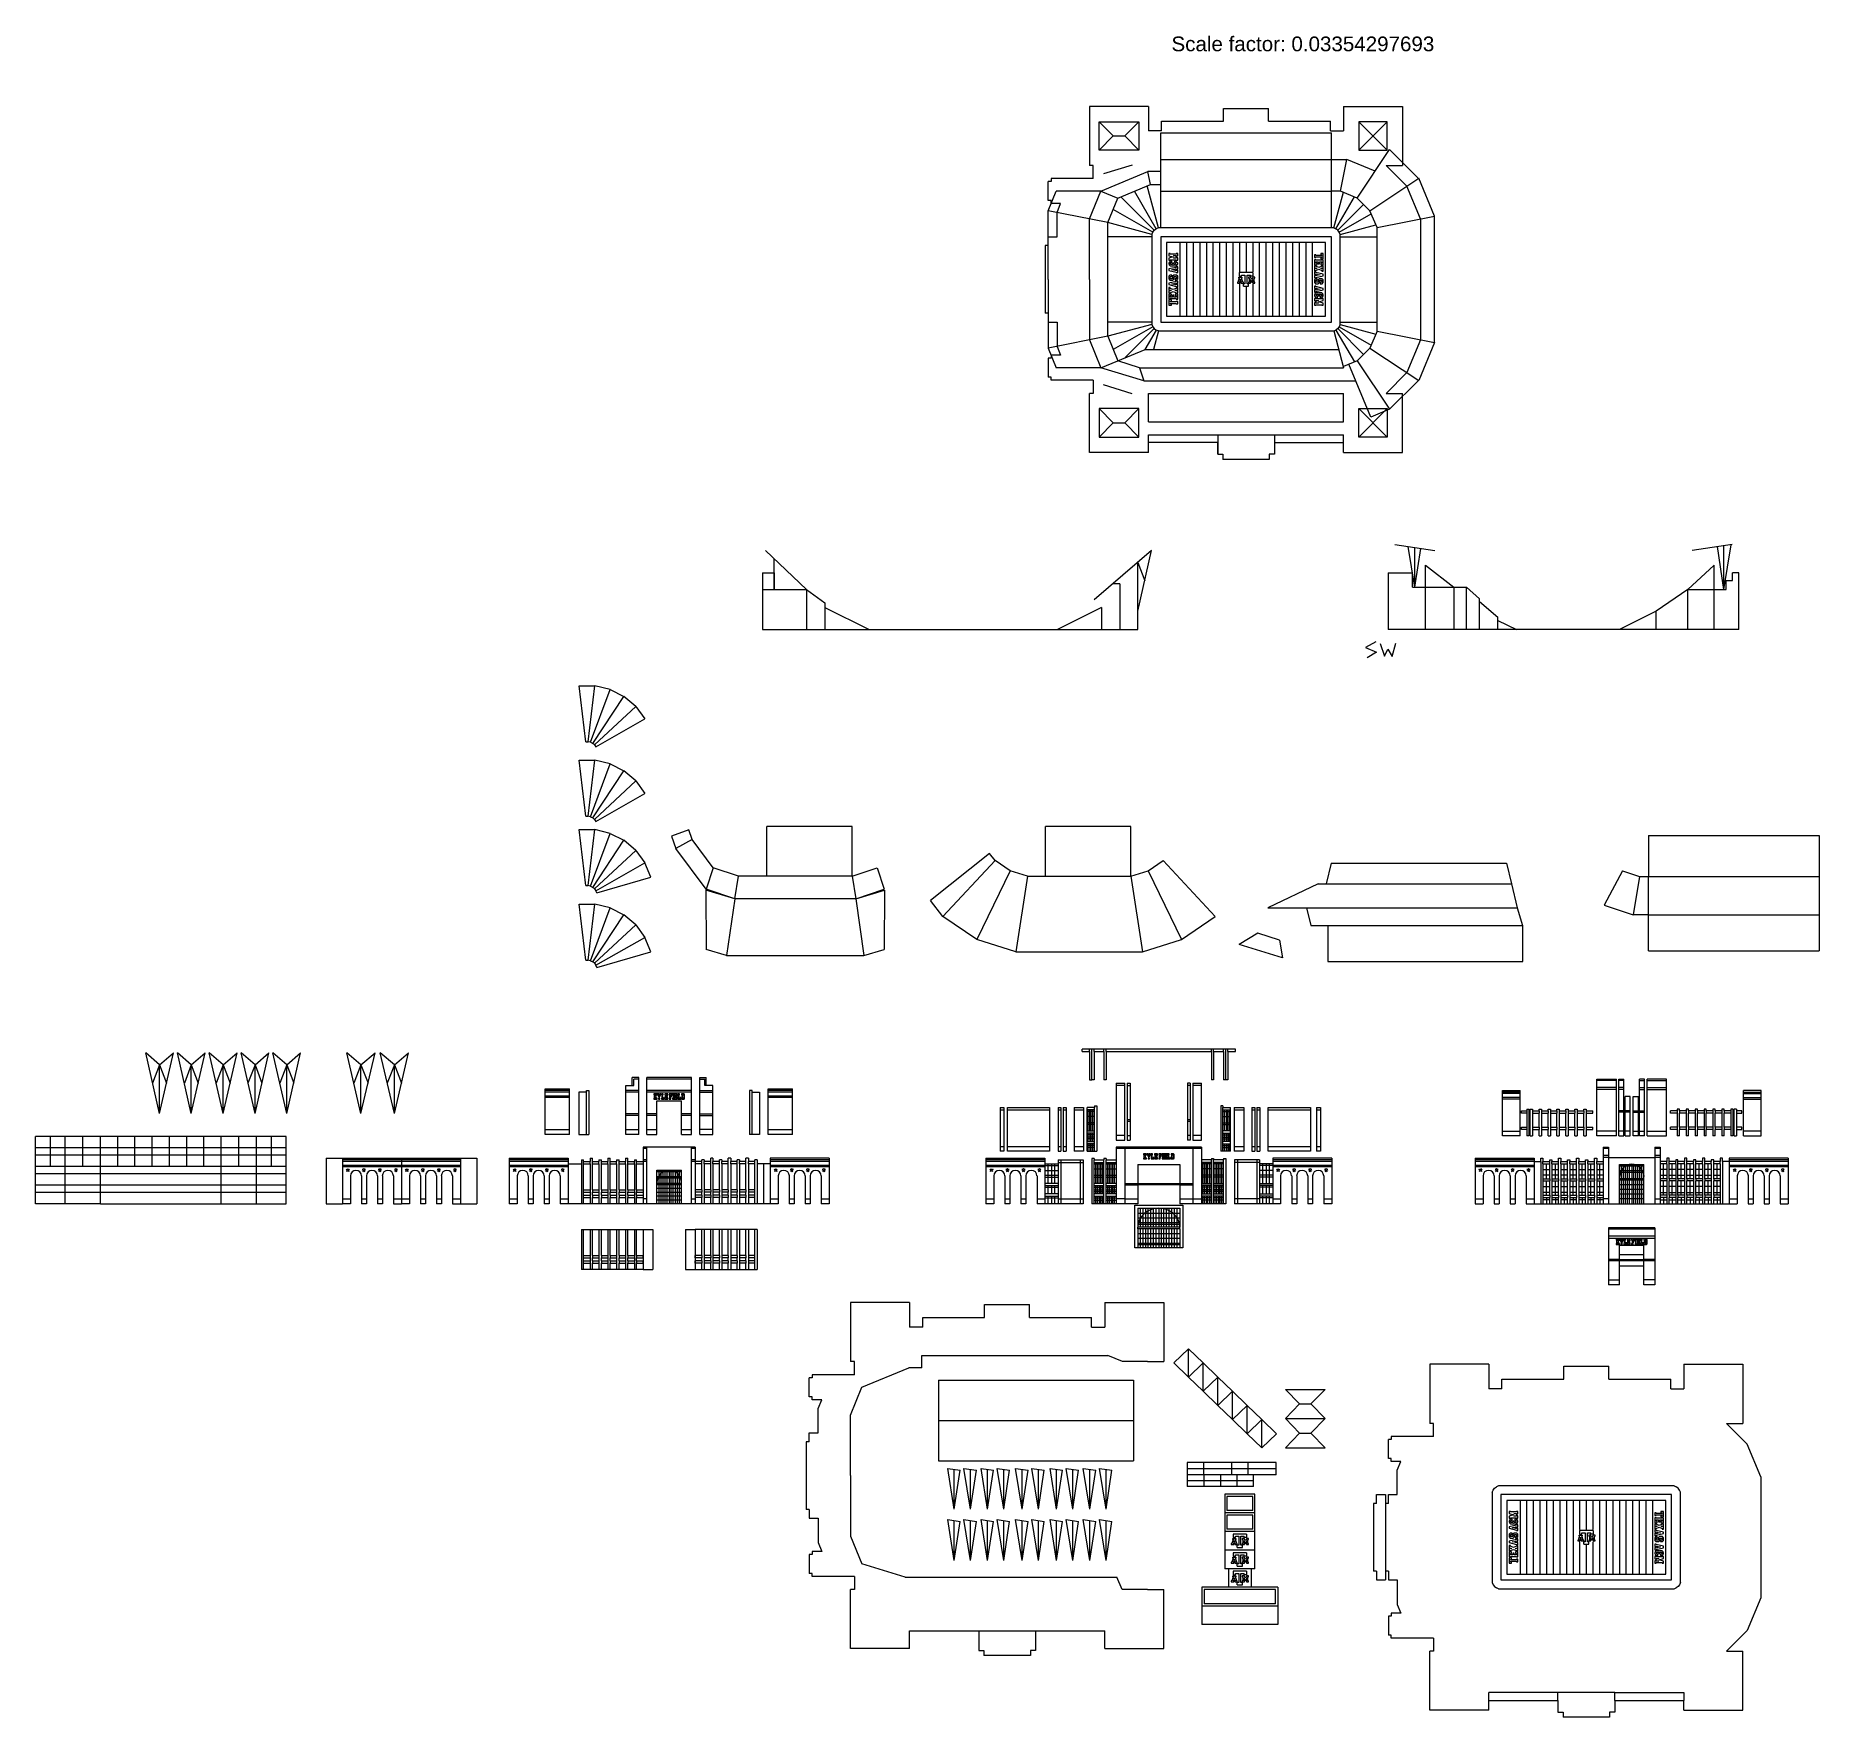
# Model space of a CAD drawing. Header units: inches. Extents: x -1530 to 385, y -443 to 699.
# Drawn here: x -1530 to -317, y -443 to 699 of the extents above; entities that cross this region are included whole.
import ezdxf

# ---------------------------------------------------------------- set-up
doc = ezdxf.new("R2010")
doc.units = ezdxf.units.IN
doc.header["$LTSCALE"] = 0.5
doc.header["$MEASUREMENT"] = 0
for name, color, linetype, lineweight in [('03Cut', 5, 'Continuous', 0), ('04Score', 2, 'Continuous', 0), ('05Extra1', 6, 'Continuous', 0)]:
    doc.layers.add(name, color=color, linetype=linetype, lineweight=lineweight)
doc.styles.get("Standard").update_dxf_attribs({"font": 'arial.ttf'})

msp = doc.modelspace()

# ---------------------------------------------------------------- texts
at = {"insert": (-757.6, 698.5), "char_height": 10, "attachment_point": 1}
msp.add_mtext_dynamic_manual_height_columns('Scale factor: 0.03354297693', width=274.128, gutter_width=1, heights=[38], dxfattribs=at)

# ---------------------------------------------------------------- linework, layer by layer
for p, q in [((-764.9, 615), (-764.9, 633)), ((-764.9, 633), (-648.9, 633)), ((-648.9, 615), (-648.9, 633)), ((-631.4, 588.8), (-609.4, 621.7)), ((-589.7, 602.1), (-609.4, 621.7)), ((-805.6, 593.5), (-773.7, 606.7)), ((-784.3, 611.2), (-803.9, 605.2)), ((-771.8, 597.9), (-773.7, 606.7)), ((-764.9, 606.7), (-773.7, 606.7)), ((-764.9, 593.5), (-764.9, 615)), ((-764.9, 615), (-648.9, 615)), ((-648.9, 593.5), (-648.9, 615)), ((-648.9, 615), (-638.5, 615)), ((-642.8, 593.5), (-638.5, 615)), ((-619.2, 607), (-638.5, 615)), ((-794.1, 588.7), (-771.8, 597.9)), ((-766.5, 568.5), (-774.2, 597)), ((-771.8, 597.9), (-764.9, 597.9)), ((-622.7, 580.1), (-589.6, 602.2)), ((-578.9, 576.4), (-589.6, 602.2)), ((-841.4, 580.2), (-835.9, 593.5)), ((-805.6, 593.5), (-835.9, 593.5)), ((-813.4, 574.6), (-805.6, 593.5)), ((-805.6, 593.5), (-794.1, 588.7)), ((-800.9, 572.2), (-794.1, 588.7)), ((-769.3, 566.9), (-792, 589.6)), ((-768, 567.9), (-782.8, 593.4)), ((-764.9, 568.5), (-764.9, 593.5)), ((-764.9, 593.5), (-648.9, 593.5)), ((-648.9, 568.5), (-648.9, 593.5)), ((-642.8, 593.5), (-648.9, 593.5)), ((-647.3, 568.5), (-640.8, 592.7)), ((-645.8, 567.9), (-633.3, 589.6)), ((-644.5, 566.9), (-627, 584.4)), ((-631.4, 588.8), (-642.8, 593.5)), ((-622.7, 580.1), (-631.4, 588.8)), ((-800.9, 572.2), (-841.4, 580.2)), ((-841.4, 533.5), (-841.4, 580.2)), ((-813.4, 533.5), (-813.4, 574.6)), ((-770.9, 564.1), (-800.9, 572.2)), ((-800.9, 562.5), (-800.9, 572.2)), ((-770.3, 565.6), (-797.2, 581.1)), ((-643.6, 565.6), (-621.9, 578.1)), ((-642.9, 564.1), (-618.7, 570.6)), ((-617.9, 568.7), (-622.7, 580.1)), ((-617.9, 568.7), (-578.9, 576.4)), ((-578.9, 490.6), (-578.9, 576.4)), ((-770.9, 562.5), (-800.9, 562.5)), ((-800.9, 494.9), (-800.9, 562.5)), ((-770.9, 564.1), (-770.3, 565.6)), ((-770.9, 564.1), (-770.9, 502.9)), ((-770.3, 565.6), (-769.3, 566.9)), ((-769.3, 566.9), (-768, 567.9)), ((-766.5, 568.5), (-768, 567.9)), ((-647.3, 568.5), (-766.5, 568.5)), ((-648.9, 562.5), (-764.9, 562.5)), ((-764.9, 562.5), (-764.9, 504.5)), ((-652.9, 558.5), (-760.9, 558.5)), ((-760.9, 558.5), (-760.9, 508.5)), ((-751.9, 558.5), (-751.9, 508.5)), ((-747.4, 558.5), (-747.4, 508.5)), ((-742.9, 558.5), (-742.9, 508.5)), ((-738.4, 558.5), (-738.4, 508.5)), ((-733.9, 558.5), (-733.9, 508.5)), ((-729.4, 558.5), (-729.4, 508.5)), ((-724.9, 558.5), (-724.9, 508.5)), ((-720.4, 558.5), (-720.4, 508.5)), ((-715.9, 558.5), (-715.9, 508.5)), ((-711.4, 558.5), (-711.4, 538.7)), ((-706.9, 558.5), (-706.9, 538.7)), ((-702.4, 558.5), (-702.4, 538.7)), ((-697.9, 558.5), (-697.9, 508.5)), ((-693.4, 558.5), (-693.4, 508.5)), ((-688.9, 558.5), (-688.9, 508.5)), ((-684.4, 558.5), (-684.4, 508.5)), ((-679.9, 558.5), (-679.9, 508.5)), ((-675.4, 558.5), (-675.4, 508.5)), ((-670.9, 558.5), (-670.9, 508.5)), ((-666.4, 558.5), (-666.4, 508.5)), ((-661.9, 558.5), (-661.9, 508.5)), ((-652.9, 508.5), (-652.9, 558.5)), ((-648.9, 504.5), (-648.9, 562.5)), ((-647.3, 568.5), (-645.8, 567.9)), ((-644.5, 566.9), (-645.8, 567.9)), ((-643.6, 565.6), (-644.5, 566.9)), ((-642.9, 564.1), (-643.6, 565.6)), ((-642.9, 502.9), (-642.9, 564.1)), ((-642.9, 562.5), (-617.9, 562.5)), ((-617.9, 562.5), (-617.9, 568.7)), ((-617.9, 498.3), (-617.9, 562.5)), ((-841.4, 533.5), (-841.4, 486.8)), ((-813.4, 533.5), (-813.4, 492.4)), ((-711.4, 530.4), (-711.4, 508.5)), ((-706.9, 528.3), (-706.9, 508.5)), ((-704.1, 532.9), (-704.1, 533.4)), ((-702.4, 530.4), (-702.4, 508.5)), ((-770.9, 504.5), (-800.9, 504.5)), ((-770.9, 504.5), (-800.9, 504.5)), ((-770.9, 502.9), (-800.9, 494.9)), ((-770.3, 501.4), (-797.2, 485.9)), ((-769.3, 500.1), (-789.1, 480.4)), ((-768, 499.1), (-775.7, 485.9)), ((-770.9, 502.9), (-770.3, 501.4)), ((-770.3, 501.4), (-769.3, 500.1)), ((-766.5, 498.5), (-769.9, 486)), ((-769.3, 500.1), (-768, 499.1)), ((-766.5, 498.5), (-768, 499.1)), ((-766.5, 498.5), (-647.3, 498.5)), ((-764.9, 504.5), (-648.9, 504.5)), ((-760.9, 508.5), (-652.9, 508.5)), ((-647.3, 498.5), (-645.8, 499.1)), ((-647.3, 498.5), (-640.6, 473.5)), ((-644.5, 500.1), (-645.8, 499.1)), ((-645.8, 499.1), (-633.3, 477.4)), ((-643.6, 501.4), (-644.5, 500.1)), ((-644.5, 500.1), (-627, 482.6)), ((-642.9, 502.9), (-643.6, 501.4)), ((-643.6, 501.4), (-621.9, 488.9)), ((-642.9, 504.5), (-617.9, 504.5)), ((-642.9, 504.5), (-617.9, 504.5)), ((-642.9, 502.9), (-618.7, 496.4)), ((-617.9, 498.3), (-622.7, 486.9)), ((-617.9, 498.3), (-578.9, 490.6)), ((-800.9, 494.9), (-841.4, 486.8)), ((-841.4, 486.8), (-835.9, 473.5)), ((-813.4, 492.4), (-805.6, 473.5)), ((-800.9, 494.9), (-794.1, 478.3)), ((-794.1, 478.3), (-775.4, 486)), ((-775.4, 486), (-644, 486)), ((-622.7, 486.9), (-631.4, 478.2)), ((-622.7, 486.9), (-589.6, 464.9)), ((-578.9, 490.6), (-589.6, 464.9)), ((-805.6, 473.5), (-835.9, 473.5)), ((-805.6, 473.5), (-794.1, 478.3)), ((-776.3, 464.5), (-805.6, 473.5)), ((-779.3, 473.5), (-794.1, 478.3)), ((-779.3, 473.5), (-640.6, 473.5)), ((-779.3, 473.5), (-776.3, 464.5)), ((-631.4, 478.2), (-640.8, 474.3)), ((-622.2, 440), (-637.1, 475.9)), ((-631.4, 478.2), (-609.4, 445.3)), ((-784.3, 455.8), (-803.9, 461.8)), ((-776.3, 464.5), (-632.4, 464.5)), ((-589.7, 464.9), (-609.4, 445.3)), ((-773.2, 436.8), (-773.2, 456.1)), ((-773.2, 456.1), (-640.6, 456.1)), ((-640.6, 436.8), (-640.6, 456.1)), ((-773.2, 436.8), (-640.6, 436.8)), ((-609.4, 445.3), (-622.2, 440)), ((-605.8, 353.4), (-578.6, 349.4)), ((-592.2, 324.4), (-596.7, 352.1)), ((-376.6, 353.4), (-403.7, 349.4)), ((-382.2, 322.8), (-386.5, 352)), ((-382.2, 322.8), (-377.2, 353.3)), ((-382.2, 322.8), (-382.2, 352.6)), ((-1033.6, 349.4), (-1005.6, 322.8)), ((-771.1, 349.4), (-810.1, 315.9)), ((-592.2, 324.4), (-592.2, 351.4)), ((-592.2, 324.4), (-588.2, 350.8)), ((-584.9, 295.6), (-584.9, 339.3)), ((-584.9, 339.3), (-565.6, 324.4)), ((-388.7, 339.3), (-406.7, 322.8)), ((-388.7, 295.6), (-388.7, 339.3)), ((-1005.6, 322.8), (-993.1, 313.8)), ((-1005.6, 322.8), (-1005.6, 295.6)), ((-565.6, 324.4), (-565.6, 295.6)), ((-557.2, 295.6), (-557.2, 324.4)), ((-548.2, 316.4), (-557.2, 324.4)), ((-548.2, 295.6), (-548.2, 316.4)), ((-406.7, 322.8), (-428.2, 308.2)), ((-406.7, 295.6), (-406.7, 322.8)), ((-993.1, 313.8), (-993.1, 295.6)), ((-993.1, 310.7), (-963.1, 295.6)), ((-805.1, 310.7), (-835.1, 295.6)), ((-805.1, 310.7), (-805.1, 295.6)), ((-548.2, 314.6), (-535.7, 304)), ((-535.7, 295.6), (-535.7, 304)), ((-428.2, 308.2), (-453.2, 295.6)), ((-428.2, 295.6), (-428.2, 308.2)), ((-535.7, 301.9), (-523.2, 295.6))]:
    msp.add_line(p, q)
at = {"lineweight": 0}
for p, q in [((-759.4, 551.1), (-759.4, 549.6)), ((-758.4, 551.1), (-759.4, 551.1)), ((-759.4, 549.6), (-756.4, 548.8)), ((-756.4, 548.8), (-759.4, 547.9)), ((-759.4, 547.9), (-759.4, 546.5)), ((-759.4, 546.5), (-758.4, 546.5)), ((-758.4, 545.9), (-759.2, 545.1)), ((-758.4, 550.7), (-758.4, 551.1)), ((-754.4, 550.7), (-758.4, 550.7)), ((-758.4, 546.5), (-758.4, 546.8)), ((-758.4, 546.8), (-754.4, 546.8)), ((-757.3, 545.9), (-758.4, 545.9)), ((-757.3, 544.9), (-757.3, 545.9)), ((-754.1, 549.1), (-756.3, 549.7)), ((-756.3, 549.7), (-754.4, 549.7)), ((-756.2, 547.9), (-754.1, 548.5)), ((-754.4, 547.9), (-756.2, 547.9)), ((-755.6, 545.9), (-755.6, 544.9)), ((-754.6, 545.9), (-755.6, 545.9)), ((-753.8, 545.1), (-754.6, 545.9)), ((-753.4, 551.1), (-754.4, 551.1)), ((-754.4, 551.1), (-754.4, 550.7)), ((-754.4, 549.7), (-754.4, 549.5)), ((-754.4, 549.5), (-753.4, 549.5)), ((-753.4, 548.2), (-754.4, 548.2)), ((-754.4, 548.2), (-754.4, 547.9)), ((-754.4, 546.8), (-754.4, 546.5)), ((-754.4, 546.5), (-753.4, 546.5)), ((-754.1, 548.5), (-754.1, 549.1)), ((-753.4, 549.5), (-753.4, 551.1)), ((-753.4, 546.5), (-753.4, 548.2)), ((-659.4, 550.2), (-660.4, 550.2)), ((-660.4, 550.2), (-660.4, 548.4)), ((-660.4, 548.4), (-659.4, 548.4)), ((-659.4, 546.9), (-660.4, 546.9)), ((-660.4, 546.9), (-660.4, 543.5)), ((-659.4, 549.8), (-659.4, 550.2)), ((-655.4, 549.8), (-659.4, 549.8)), ((-659.4, 548.4), (-659.4, 548.8)), ((-659.4, 548.8), (-655.4, 548.8)), ((-659.4, 546.5), (-659.4, 546.9)), ((-655.4, 546.5), (-659.4, 546.5)), ((-654.4, 551.1), (-656.2, 551.1)), ((-656.2, 551.1), (-656.2, 550.1)), ((-656.2, 550.1), (-655.4, 550.1)), ((-655.4, 548.4), (-656.2, 548.4)), ((-656.2, 548.4), (-656.2, 547.5)), ((-656.2, 547.5), (-654.4, 547.5)), ((-655.4, 550.1), (-655.4, 549.8)), ((-655.4, 548.8), (-655.4, 548.4)), ((-654.4, 546.9), (-655.4, 546.9)), ((-655.4, 546.9), (-655.4, 546.5)), ((-654.4, 547.5), (-654.4, 551.1)), ((-654.4, 543.5), (-654.4, 546.9)), ((-759.4, 544.8), (-759.4, 543.8)), ((-759.2, 544.8), (-759.4, 544.8)), ((-759.4, 543.8), (-759.2, 543.8)), ((-754.4, 541.7), (-759.4, 540.6)), ((-759.4, 540.6), (-759.4, 539.6)), ((-759.4, 539.6), (-754.4, 538.4)), ((-758.7, 536.4), (-759.4, 535.6)), ((-759.4, 535.6), (-759.4, 533.8)), ((-759.4, 533.8), (-758.7, 533)), ((-759.2, 545.1), (-759.2, 544.8)), ((-759.2, 543.8), (-759.2, 543.4)), ((-759.2, 543.4), (-758.4, 542.7)), ((-757.3, 536.4), (-758.7, 536.4)), ((-758.4, 542.7), (-756.7, 542.7)), ((-758.4, 534), (-758.4, 535.4)), ((-758.4, 535.4), (-757.3, 535.4)), ((-756.8, 534), (-758.4, 534)), ((-758.2, 544.9), (-757.3, 544.9)), ((-758.2, 543.7), (-758.2, 544.9)), ((-756.9, 543.7), (-758.2, 543.7)), ((-757.3, 540.1), (-756, 540.4)), ((-756, 539.8), (-757.3, 540.1)), ((-757.3, 535.4), (-757.3, 536.4)), ((-755.9, 544.6), (-756.9, 544.6)), ((-756.9, 544.6), (-756.9, 543.7)), ((-756, 536.4), (-756.8, 535.6)), ((-756.8, 535.6), (-756.8, 534)), ((-756.7, 542.7), (-756.4, 542.9)), ((-756.6, 533), (-755.8, 533.8)), ((-756.4, 542.9), (-756.2, 542.7)), ((-756.2, 542.7), (-754.6, 542.7)), ((-756, 540.4), (-756, 539.8)), ((-754.2, 536.4), (-756, 536.4)), ((-755.9, 543.7), (-755.9, 544.6)), ((-754.8, 543.7), (-755.9, 543.7)), ((-755.8, 533.8), (-755.8, 535.4)), ((-755.8, 535.4), (-754.4, 535.4)), ((-755.6, 544.9), (-754.8, 544.9)), ((-755.2, 534), (-755.2, 533)), ((-754.4, 534), (-755.2, 534)), ((-755, 540.6), (-754.4, 540.7)), ((-755, 539.6), (-755, 540.6)), ((-754.4, 539.4), (-755, 539.6)), ((-754.8, 544.9), (-754.8, 543.7)), ((-754.6, 542.7), (-753.8, 543.4)), ((-753.4, 542.1), (-754.4, 542.1)), ((-754.4, 542.1), (-754.4, 541.7)), ((-754.4, 540.7), (-754.4, 540.4)), ((-754.4, 540.4), (-753.4, 540.4)), ((-753.4, 539.7), (-754.4, 539.7)), ((-754.4, 539.7), (-754.4, 539.4)), ((-754.4, 538.4), (-754.4, 538.1)), ((-754.4, 538.1), (-753.4, 538.1)), ((-754.4, 535.4), (-754.4, 534)), ((-753.4, 535.6), (-754.2, 536.4)), ((-754.2, 533), (-753.4, 533.8)), ((-753.8, 544.8), (-753.8, 545.1)), ((-753.4, 544.8), (-753.8, 544.8)), ((-753.8, 543.4), (-753.8, 543.8)), ((-753.8, 543.8), (-753.4, 543.8)), ((-753.4, 543.8), (-753.4, 544.8)), ((-753.4, 540.4), (-753.4, 542.1)), ((-753.4, 538.1), (-753.4, 539.7)), ((-753.4, 533.8), (-753.4, 535.6)), ((-711.5, 534.4), (-712.4, 531.7)), ((-711.8, 534.4), (-711.8, 535.1)), ((-711.8, 535.1), (-709.7, 535.1)), ((-711.5, 534.4), (-711.8, 534.4)), ((-702.4, 538.1), (-711.5, 538.1)), ((-711.5, 538.1), (-711.5, 535.7)), ((-711.5, 535.7), (-710, 535.7)), ((-711.1, 532.8), (-710.7, 533.6)), ((-710.7, 533.6), (-710.4, 532.8)), ((-710.7, 533.6), (-710.4, 532.8)), ((-710, 535.7), (-710, 536.5)), ((-710, 536.5), (-707.7, 536.5)), ((-709.1, 531.7), (-710, 534.4)), ((-709.1, 531.7), (-710, 534.4)), ((-710, 534.4), (-709.7, 534.4)), ((-709.7, 535.1), (-709.7, 534.4)), ((-707.7, 536.5), (-707.7, 530.5)), ((-706.2, 530.5), (-706.2, 536.5)), ((-706.2, 536.5), (-703.9, 536.5)), ((-704, 535.1), (-705.3, 535.1)), ((-705.3, 535.1), (-705.3, 534.4)), ((-705.3, 534.4), (-704.9, 534.4)), ((-704.9, 534.4), (-704.9, 531.7)), ((-703.1, 533.4), (-704, 535.1)), ((-703.9, 535.7), (-703.9, 536.5)), ((-702.4, 535.7), (-703.9, 535.7)), ((-702.3, 535.1), (-703.1, 533.4)), ((-702.4, 538.1), (-702.4, 535.7)), ((-701, 535.1), (-702.3, 535.1)), ((-701.4, 531.7), (-701.4, 534.4)), ((-701.4, 534.4), (-701, 534.4)), ((-701, 534.4), (-701, 535.1)), ((-660.4, 543.5), (-658.6, 543.5)), ((-659.4, 542.9), (-660.4, 542.9)), ((-660.4, 542.9), (-660.4, 541.2)), ((-660.4, 541.2), (-659.4, 541.2)), ((-659.4, 540.9), (-660.4, 540.9)), ((-660.4, 540.9), (-660.4, 539.2)), ((-660.4, 539.2), (-659.4, 539.2)), ((-659.4, 538.6), (-660.4, 538.6)), ((-660.4, 538.6), (-660.4, 536.9)), ((-660.4, 536.9), (-659.4, 536.9)), ((-659.4, 536.2), (-660.4, 536.2)), ((-660.4, 536.2), (-660.4, 534.6)), ((-660.4, 534.6), (-659.4, 534.6)), ((-659.7, 534), (-660.4, 533.2)), ((-658.6, 534), (-659.7, 534)), ((-659.4, 544.5), (-659.4, 545.5)), ((-659.4, 545.5), (-657.9, 545.5)), ((-658.6, 544.5), (-659.4, 544.5)), ((-659.4, 542.5), (-659.4, 542.9)), ((-657.4, 541.6), (-659.4, 542.5)), ((-659.4, 541.2), (-659.4, 541.3)), ((-659.4, 541.3), (-658.8, 541)), ((-658.8, 541), (-659.4, 540.8)), ((-659.4, 540.8), (-659.4, 540.9)), ((-659.4, 539.6), (-657.4, 540.5)), ((-659.4, 539.2), (-659.4, 539.6)), ((-659.4, 538.2), (-659.4, 538.6)), ((-654.4, 537.1), (-659.4, 538.2)), ((-659.4, 536.9), (-659.4, 537.2)), ((-659.4, 537.2), (-658.9, 537.1)), ((-659.4, 535.9), (-659.4, 536.2)), ((-658.9, 536.1), (-659.4, 535.9)), ((-659.4, 534.9), (-654.4, 536)), ((-659.4, 534.6), (-659.4, 534.9)), ((-658.9, 537.1), (-658.9, 536.1)), ((-658.6, 543.5), (-658.6, 544.5)), ((-658.6, 533), (-658.6, 534)), ((-657.3, 534), (-658, 533.3)), ((-657.9, 545.5), (-657.9, 544.2)), ((-657.9, 544.2), (-656.9, 544.2)), ((-657.9, 536.9), (-656.5, 536.6)), ((-657.9, 536.3), (-657.9, 536.9)), ((-656.5, 536.6), (-657.9, 536.3)), ((-655.4, 542.5), (-657.4, 541.6)), ((-657.4, 540.5), (-655.4, 539.6)), ((-655.2, 534), (-657.3, 534)), ((-656.9, 544.2), (-656.9, 545.5)), ((-656.9, 545.5), (-655.4, 545.5)), ((-655.4, 544.5), (-656.2, 544.5)), ((-656.2, 544.5), (-656.2, 543.5)), ((-656.2, 543.5), (-654.4, 543.5)), ((-656.1, 541), (-655.4, 541.3)), ((-655.4, 540.8), (-656.1, 541)), ((-655.4, 545.5), (-655.4, 544.5)), ((-655.4, 544.5), (-655.4, 545.5)), ((-655.4, 545.5), (-655.4, 544.5)), ((-654.4, 542.9), (-655.4, 542.9)), ((-655.4, 542.9), (-655.4, 542.5)), ((-655.4, 541.3), (-655.4, 541.2)), ((-655.4, 541.2), (-654.4, 541.2)), ((-654.4, 540.9), (-655.4, 540.9)), ((-655.4, 540.9), (-655.4, 540.8)), ((-655.4, 539.6), (-655.4, 539.2)), ((-655.4, 539.2), (-654.4, 539.2)), ((-654.4, 533.2), (-655.2, 534)), ((-654.4, 541.2), (-654.4, 542.9)), ((-654.4, 539.2), (-654.4, 540.9)), ((-654.4, 536), (-654.4, 537.1)), ((-754.4, 532.1), (-759.4, 531)), ((-759.4, 531), (-759.4, 530)), ((-759.4, 530), (-754.4, 528.8)), ((-759.4, 527.9), (-759.4, 526.1)), ((-758.4, 527.9), (-759.4, 527.9)), ((-759.4, 526.1), (-758.4, 526.1)), ((-758.4, 525.8), (-759.4, 525.8)), ((-759.4, 525.8), (-759.4, 524.1)), ((-759.4, 524.1), (-758.4, 524.1)), ((-759.4, 523.5), (-759.4, 520.1)), ((-757.6, 523.5), (-759.4, 523.5)), ((-758.7, 533), (-756.6, 533)), ((-758.4, 527.4), (-758.4, 527.9)), ((-756.4, 526.6), (-758.4, 527.4)), ((-758.4, 526.1), (-758.4, 526.3)), ((-758.4, 526.3), (-757.8, 526)), ((-757.8, 526), (-758.4, 525.7)), ((-758.4, 525.7), (-758.4, 525.8)), ((-758.4, 524.5), (-756.4, 525.4)), ((-758.4, 524.1), (-758.4, 524.5)), ((-758.4, 521.5), (-758.4, 522.5)), ((-758.4, 522.5), (-758.4, 521.5)), ((-758.4, 521.5), (-758.4, 522.5)), ((-758.4, 522.5), (-757.6, 522.5)), ((-756.9, 521.5), (-758.4, 521.5)), ((-757.6, 522.5), (-757.6, 523.5)), ((-757.3, 530.4), (-756, 530.7)), ((-756, 530.1), (-757.3, 530.4)), ((-755.9, 522.8), (-756.9, 522.8)), ((-756.9, 522.8), (-756.9, 521.5)), ((-754.4, 527.4), (-756.4, 526.6)), ((-756.4, 525.4), (-754.4, 524.5)), ((-756, 530.7), (-756, 530.1)), ((-755.9, 521.5), (-755.9, 522.8)), ((-754.4, 521.5), (-755.9, 521.5)), ((-755.2, 533), (-754.2, 533)), ((-755.2, 523.5), (-755.2, 522.5)), ((-753.4, 523.5), (-755.2, 523.5)), ((-755.2, 522.5), (-754.4, 522.5)), ((-755.1, 526), (-754.4, 526.3)), ((-754.4, 525.7), (-755.1, 526)), ((-755, 531), (-754.4, 531.1)), ((-755, 529.9), (-755, 531)), ((-754.4, 529.8), (-755, 529.9)), ((-753.4, 532.4), (-754.4, 532.4)), ((-754.4, 532.4), (-754.4, 532.1)), ((-754.4, 531.1), (-754.4, 530.8)), ((-754.4, 530.8), (-753.4, 530.8)), ((-753.4, 530.1), (-754.4, 530.1)), ((-754.4, 530.1), (-754.4, 529.8)), ((-754.4, 528.8), (-754.4, 528.4)), ((-754.4, 528.4), (-753.4, 528.4)), ((-753.4, 527.9), (-754.4, 527.9)), ((-754.4, 527.9), (-754.4, 527.4)), ((-754.4, 526.3), (-754.4, 526.1)), ((-754.4, 526.1), (-753.4, 526.1)), ((-753.4, 525.8), (-754.4, 525.8)), ((-754.4, 525.8), (-754.4, 525.7)), ((-754.4, 524.5), (-754.4, 524.1)), ((-754.4, 524.1), (-753.4, 524.1)), ((-754.4, 522.5), (-754.4, 521.5)), ((-753.4, 530.8), (-753.4, 532.4)), ((-753.4, 528.4), (-753.4, 530.1)), ((-753.4, 526.1), (-753.4, 527.9)), ((-753.4, 524.1), (-753.4, 525.8)), ((-753.4, 520.1), (-753.4, 523.5)), ((-712.4, 531.7), (-712.8, 531.7)), ((-712.8, 531.7), (-712.8, 531)), ((-712.8, 531), (-711.1, 531)), ((-711.4, 531.7), (-711.3, 532.1)), ((-711.1, 531.7), (-711.4, 531.7)), ((-711.3, 532.1), (-710.2, 532.1)), ((-710.4, 532.8), (-711.1, 532.8)), ((-710.4, 532.8), (-711.1, 532.8)), ((-711.1, 531), (-711.1, 531.7)), ((-710.1, 531.7), (-710.4, 531.7)), ((-710.4, 531.7), (-710.4, 531)), ((-710.1, 531.7), (-710.4, 531.7)), ((-710.4, 531.7), (-710.4, 531)), ((-710.4, 531), (-708.7, 531)), ((-710.4, 531), (-708.7, 531)), ((-710.2, 532.1), (-710.1, 531.7)), ((-710.2, 532.1), (-710.1, 531.7)), ((-708.7, 531.7), (-709.1, 531.7)), ((-708.7, 531.7), (-709.1, 531.7)), ((-708.7, 531), (-708.7, 531.7)), ((-708.7, 531), (-708.7, 531.7)), ((-707.7, 530.5), (-708.7, 530.5)), ((-708.7, 529), (-708.7, 530.5)), ((-708.7, 529), (-705.2, 529)), ((-705.2, 530.5), (-706.2, 530.5)), ((-704.9, 531.7), (-705.3, 531.7)), ((-705.3, 531.7), (-705.3, 531)), ((-705.3, 531), (-703.8, 531)), ((-705.2, 529), (-705.2, 530.5)), ((-704.1, 533.4), (-703.1, 531.5)), ((-704.1, 531.7), (-704.1, 532.9)), ((-703.8, 531.7), (-704.1, 531.7)), ((-703.8, 531), (-703.8, 531.7)), ((-703.1, 531.5), (-702.2, 533.4)), ((-702.2, 531.7), (-702.4, 531.7)), ((-702.4, 531.7), (-702.4, 531)), ((-702.4, 531), (-701, 531)), ((-702.2, 533.4), (-702.2, 531.7)), ((-701, 531.7), (-701.4, 531.7)), ((-701, 531), (-701, 531.7)), ((-660.4, 533.2), (-660.4, 531.4)), ((-660.4, 531.4), (-659.7, 530.6)), ((-659.4, 529), (-660.4, 529)), ((-660.4, 529), (-660.4, 527.3)), ((-660.4, 527.3), (-659.4, 527.3)), ((-659.4, 526.6), (-660.4, 526.6)), ((-660.4, 526.6), (-660.4, 524.9)), ((-660.4, 524.9), (-659.4, 524.9)), ((-660.1, 523.2), (-660.4, 523.2)), ((-660.4, 523.2), (-660.4, 522.2)), ((-660.4, 522.2), (-660.1, 522.2)), ((-659.3, 524.4), (-660.1, 523.6)), ((-660.1, 523.6), (-660.1, 523.2)), ((-660.1, 522.2), (-660.1, 521.9)), ((-660.1, 521.9), (-659.3, 521.1)), ((-659.7, 530.6), (-657.8, 530.6)), ((-659.4, 533), (-658.6, 533)), ((-659.4, 531.6), (-659.4, 533)), ((-658, 531.6), (-659.4, 531.6)), ((-659.4, 528.6), (-659.4, 529)), ((-654.4, 527.4), (-659.4, 528.6)), ((-659.4, 527.3), (-659.4, 527.6)), ((-659.4, 527.6), (-658.9, 527.5)), ((-659.4, 526.3), (-659.4, 526.6)), ((-658.9, 526.4), (-659.4, 526.3)), ((-659.4, 525.3), (-654.4, 526.4)), ((-659.4, 524.9), (-659.4, 525.3)), ((-657.7, 524.4), (-659.3, 524.4)), ((-659, 522.1), (-659, 523.4)), ((-659, 523.4), (-657.9, 523.4)), ((-658.3, 522.1), (-659, 522.1)), ((-658.9, 527.5), (-658.9, 526.4)), ((-658.3, 521.1), (-658.3, 522.1)), ((-658, 533.3), (-658, 531.6)), ((-657.9, 527.2), (-656.5, 526.9)), ((-657.9, 526.6), (-657.9, 527.2)), ((-656.5, 526.9), (-657.9, 526.6)), ((-657.9, 523.4), (-657.9, 522.4)), ((-657.9, 522.4), (-656.9, 522.4)), ((-657.8, 530.6), (-657, 531.4)), ((-657.4, 524.1), (-657.7, 524.4)), ((-657.2, 524.4), (-657.4, 524.1)), ((-655.5, 524.4), (-657.2, 524.4)), ((-657, 531.4), (-657, 533)), ((-657, 533), (-655.4, 533)), ((-656.9, 522.4), (-656.9, 523.4)), ((-656.9, 523.4), (-655.7, 523.4)), ((-655.4, 531.6), (-656.6, 531.6)), ((-656.6, 531.6), (-656.6, 530.6)), ((-656.6, 530.6), (-655.2, 530.6)), ((-655.7, 522.1), (-656.6, 522.1)), ((-656.6, 522.1), (-656.6, 521.1)), ((-655.7, 523.4), (-655.7, 522.1)), ((-654.7, 523.6), (-655.5, 524.4)), ((-655.5, 521.1), (-654.7, 521.9)), ((-655.4, 533), (-655.4, 531.6)), ((-655.2, 530.6), (-654.4, 531.4)), ((-654.7, 523.2), (-654.7, 523.6)), ((-654.4, 523.2), (-654.7, 523.2)), ((-654.7, 521.9), (-654.7, 522.2)), ((-654.7, 522.2), (-654.4, 522.2)), ((-654.4, 531.4), (-654.4, 533.2)), ((-654.4, 526.4), (-654.4, 527.4)), ((-654.4, 522.2), (-654.4, 523.2)), ((-759.4, 520.1), (-758.4, 520.1)), ((-759.4, 519.6), (-759.4, 515.9)), ((-757.6, 519.6), (-759.4, 519.6)), ((-759.4, 515.9), (-757.6, 515.9)), ((-758.4, 520.5), (-754.4, 520.5)), ((-758.4, 520.1), (-758.4, 520.5)), ((-758.4, 518.2), (-758.4, 518.6)), ((-758.4, 518.6), (-757.6, 518.6)), ((-754.4, 518.2), (-758.4, 518.2)), ((-758.4, 517.2), (-754.4, 517.2)), ((-758.4, 516.9), (-758.4, 517.2)), ((-757.6, 516.9), (-758.4, 516.9)), ((-757.6, 518.6), (-757.6, 519.6)), ((-757.6, 515.9), (-757.6, 516.9)), ((-754.4, 520.5), (-754.4, 520.1)), ((-754.4, 520.1), (-753.4, 520.1)), ((-753.4, 518.6), (-754.4, 518.6)), ((-754.4, 518.6), (-754.4, 518.2)), ((-754.4, 517.2), (-754.4, 516.9)), ((-754.4, 516.9), (-753.4, 516.9)), ((-753.4, 516.9), (-753.4, 518.6)), ((-659.4, 520.5), (-660.4, 520.5)), ((-660.4, 520.5), (-660.4, 518.9)), ((-660.4, 518.9), (-659.4, 518.9)), ((-659.4, 517.5), (-660.4, 517.5)), ((-660.4, 517.5), (-660.4, 515.9)), ((-660.4, 515.9), (-659.4, 515.9)), ((-657.6, 519.1), (-659.7, 518.5)), ((-659.7, 518.5), (-659.7, 517.9)), ((-659.7, 517.9), (-657.6, 517.3)), ((-659.4, 520.2), (-659.4, 520.5)), ((-655.4, 520.2), (-659.4, 520.2)), ((-659.4, 518.9), (-659.4, 519.1)), ((-659.4, 519.1), (-657.6, 519.1)), ((-659.4, 517.3), (-659.4, 517.5)), ((-657.6, 517.3), (-659.4, 517.3)), ((-659.4, 515.9), (-659.4, 516.3)), ((-659.4, 516.3), (-655.4, 516.3)), ((-659.3, 521.1), (-658.3, 521.1)), ((-657.4, 518.2), (-654.4, 519.1)), ((-654.4, 517.4), (-657.4, 518.2)), ((-656.6, 521.1), (-655.5, 521.1)), ((-654.4, 520.5), (-655.4, 520.5)), ((-655.4, 520.5), (-655.4, 520.2)), ((-655.4, 516.3), (-655.4, 515.9)), ((-655.4, 515.9), (-654.4, 515.9)), ((-654.4, 519.1), (-654.4, 520.5)), ((-654.4, 515.9), (-654.4, 517.4))]:
    msp.add_line(p, q, dxfattribs=at)
at = {"layer": '03Cut'}
for p, q in [((-806.8, 640.6), (-797.2, 631)), ((-806.8, 621.3), (-797.2, 631)), ((-797.2, 631), (-789.4, 631)), ((-779.8, 640.6), (-789.4, 631)), ((-779.8, 621.3), (-789.4, 631)), ((-630.2, 621.3), (-611, 640.6)), ((-630.2, 640.6), (-611, 621.3)), ((-806.8, 445.7), (-797.2, 436.1)), ((-779.8, 445.7), (-789.4, 436.1)), ((-630.2, 445.7), (-611, 426.4)), ((-630.2, 426.4), (-611, 445.7)), ((-806.8, 426.4), (-797.2, 436.1)), ((-797.2, 436.1), (-789.4, 436.1)), ((-779.8, 426.4), (-789.4, 436.1)), ((-1027.6, 322.8), (-1027.6, 343.7)), ((-780.5, 308.1), (-771.1, 349.4)), ((-780.5, 295.6), (-780.5, 341.3)), ((-780.5, 341.3), (-775.8, 328.8)), ((-1035.6, 334.2), (-1035.6, 295.6)), ((-1035.6, 334.2), (-1033.6, 334.2)), ((-1033.6, 334.2), (-1027.6, 334.2)), ((-1027.6, 334.2), (-1027.6, 322.8)), ((-610.4, 334.2), (-593.7, 334.2)), ((-610.4, 334.2), (-610.4, 295.6)), ((-593.7, 324.4), (-593.7, 334.2)), ((-380.7, 328.9), (-376.3, 328.9)), ((-380.7, 322.8), (-380.7, 328.9)), ((-371.9, 334.2), (-376.3, 334.2)), ((-376.3, 328.9), (-376.3, 334.2)), ((-371.9, 295.6), (-371.9, 334.2)), ((-1035.6, 322.8), (-1005.6, 322.8)), ((-792.7, 326.6), (-797.6, 326.6)), ((-792.7, 326.6), (-792.7, 295.6)), ((-593.7, 324.4), (-557.2, 324.4)), ((-406.7, 322.8), (-380.7, 322.8)), ((-1035.6, 295.6), (-780.5, 295.6)), ((-371.9, 295.6), (-610.4, 295.6)), ((-618.8, 287.3), (-625.8, 283.4)), ((-625.8, 283.4), (-618.2, 280.3)), ((-618.2, 280.3), (-624.7, 276.4)), ((-615.7, 286.2), (-612.9, 277.6)), ((-612.9, 277.6), (-610.5, 282.4)), ((-610.5, 282.4), (-607.5, 277.4)), ((-607.5, 277.4), (-605.2, 286.5)), ((-1160.1, 257.5), (-1149.5, 257.5)), ((-1155.6, 219.4), (-1160.1, 257.5)), ((-1139.2, 255), (-1149.5, 257.5)), ((-1139.2, 255), (-1129.8, 250.2)), ((-1121.7, 243.4), (-1129.8, 250.2)), ((-1121.7, 243.4), (-1115.5, 234.9)), ((-1148.8, 216), (-1115.5, 234.9)), ((-1155.6, 219.4), (-1154, 219.4)), ((-1152.4, 219.1), (-1154, 219.4)), ((-1152.4, 219.1), (-1151, 218.3)), ((-1149.7, 217.3), (-1151, 218.3)), ((-1160.1, 206.9), (-1149.5, 206.9)), ((-1155.6, 168.8), (-1160.1, 206.9)), ((-1149.7, 217.3), (-1148.8, 216)), ((-1139.2, 204.4), (-1149.5, 206.9)), ((-1139.2, 204.4), (-1129.8, 199.6)), ((-1121.7, 192.8), (-1129.8, 199.6)), ((-1148.8, 165.3), (-1115.5, 184.3)), ((-1121.7, 192.8), (-1115.5, 184.3)), ((-1160.1, 159.7), (-1149.5, 159.7)), ((-1155.6, 121.7), (-1160.1, 159.7)), ((-1155.6, 168.8), (-1154, 168.8)), ((-1152.4, 168.4), (-1154, 168.8)), ((-1152.4, 168.4), (-1151, 167.7)), ((-1149.7, 166.7), (-1151, 167.7)), ((-1149.7, 166.7), (-1148.8, 165.3)), ((-1139.2, 157.2), (-1149.5, 159.7)), ((-974.7, 161.8), (-1032.7, 161.8)), ((-1032.7, 128.2), (-1032.7, 161.8)), ((-974.7, 128.2), (-974.7, 161.8)), ((-785.2, 161.8), (-843.2, 161.8)), ((-843.2, 128.2), (-843.2, 161.8)), ((-785.2, 128.2), (-785.2, 161.8)), ((-1139.2, 157.2), (-1129.8, 152.5)), ((-1121.7, 145.6), (-1129.8, 152.5)), ((-1121.7, 145.6), (-1115.5, 137.1)), ((-433.3, 155.7), (-317.3, 155.7)), ((-433.3, 155.7), (-433.3, 127.8)), ((-317.3, 155.7), (-317.3, 127.8)), ((-1111.4, 127.4), (-1115.5, 137.1)), ((-1051.9, 128.2), (-1069, 133.8)), ((-974.7, 128.2), (-957.6, 133.8)), ((-957.6, 133.8), (-952.8, 119.2)), ((-881.3, 143.6), (-921.5, 111.6)), ((-877.5, 138.8), (-881.3, 143.6)), ((-867.3, 131.8), (-877.5, 138.8)), ((-773.4, 131.8), (-763.2, 138.8)), ((-763.2, 138.8), (-727.8, 100.7)), ((-649.1, 136.9), (-652.4, 122.9)), ((-649.1, 136.9), (-529.9, 136.9)), ((-529.9, 136.9), (-526.5, 122.9)), ((-1155.6, 121.7), (-1154, 121.7)), ((-1152.4, 121.3), (-1154, 121.7)), ((-1152.4, 121.3), (-1151, 120.5)), ((-1148.2, 116.7), (-1111.4, 127.4)), ((-974.7, 128.2), (-1051.9, 128.2)), ((-855.5, 128.2), (-867.3, 131.8)), ((-855.5, 128.2), (-785.2, 128.2)), ((-785.2, 128.2), (-773.4, 131.8)), ((-658, 122.9), (-692.2, 106.6)), ((-658, 122.9), (-526.5, 122.9)), ((-526.5, 122.9), (-522.7, 106.6)), ((-451.1, 131.7), (-463.5, 108.5)), ((-451.1, 131.7), (-439.5, 127.8)), ((-439.5, 127.8), (-433.3, 127.8)), ((-433.3, 127.8), (-317.3, 127.8)), ((-317.3, 127.8), (-317.3, 101.8)), ((-1149.7, 119.5), (-1151, 120.5)), ((-1149.7, 119.5), (-1148.8, 118.2)), ((-1148.2, 116.7), (-1148.8, 118.2)), ((-1054.4, 112.8), (-1074, 118.6)), ((-1074, 118.6), (-1073.8, 78.3)), ((-1054.4, 112.8), (-1073.8, 119.2)), ((-972.2, 112.8), (-1054.4, 112.8)), ((-972.2, 112.8), (-952.8, 119.2)), ((-972.2, 112.8), (-952.6, 118.6)), ((-952.6, 118.6), (-952.8, 78.3)), ((-912.9, 100.7), (-921.5, 111.6)), ((-1160.1, 109.1), (-1149.5, 109.1)), ((-1155.6, 71), (-1160.1, 109.1)), ((-1139.2, 106.6), (-1149.5, 109.1)), ((-1139.2, 106.6), (-1129.8, 101.9)), ((-1121.7, 95), (-1129.8, 101.9)), ((-889.9, 85), (-912.9, 100.7)), ((-750.8, 85), (-727.8, 100.7)), ((-692.2, 106.6), (-522.7, 106.6)), ((-665.9, 106.6), (-663, 94.5)), ((-522.7, 106.6), (-519, 94.5)), ((-463.5, 108.5), (-443.7, 101.8)), ((-433.3, 101.8), (-443.7, 101.8)), ((-433.3, 101.8), (-317.3, 101.8)), ((-433.3, 77.4), (-433.3, 101.8)), ((-317.3, 101.8), (-317.3, 77.4)), ((-1121.7, 95), (-1115.5, 86.5)), ((-1111.4, 76.8), (-1115.5, 86.5)), ((-863.3, 76.8), (-889.9, 85)), ((-777.4, 76.8), (-750.8, 85)), ((-698.9, 89.5), (-711.5, 81.6)), ((-684.2, 84.7), (-698.9, 89.5)), ((-663, 94.5), (-519, 94.5)), ((-651.3, 94.5), (-651.3, 70.1)), ((-518.7, 70.1), (-518.7, 94.5)), ((-1148.2, 66.1), (-1111.4, 76.8)), ((-1060, 74.2), (-1073.8, 78.3)), ((-1060, 74.2), (-966.6, 74.2)), ((-966.6, 74.2), (-952.8, 78.3)), ((-863.3, 76.8), (-777.4, 76.8)), ((-682.2, 72.6), (-711.5, 81.6)), ((-684.2, 84.7), (-682.2, 72.6)), ((-433.3, 77.4), (-317.3, 77.4)), ((-1155.6, 71), (-1154, 71)), ((-1152.4, 70.7), (-1154, 71)), ((-1152.4, 70.7), (-1151, 69.9)), ((-1149.7, 68.9), (-1151, 69.9)), ((-1149.7, 68.9), (-1148.8, 67.6)), ((-1148.2, 66.1), (-1148.8, 67.6)), ((-651.3, 70.1), (-518.7, 70.1)), ((-1445.4, -33.1), (-1454.8, 8.1)), ((-1445.4, 0), (-1454.8, 8.1)), ((-1445.4, -33.1), (-1436, 8.1)), ((-1445.4, 0), (-1436, 8.1)), ((-1445.4, -33.1), (-1445.4, 0)), ((-1423.8, -33.1), (-1433.2, 8.1)), ((-1423.8, 0), (-1433.2, 8.1)), ((-1423.8, -33.1), (-1414.3, 8.1)), ((-1423.8, 0), (-1414.3, 8.1)), ((-1423.8, -33.1), (-1423.8, 0)), ((-1402.2, -33.1), (-1411.6, 8.1)), ((-1402.2, 0), (-1411.6, 8.1)), ((-1402.2, -33.1), (-1392.7, 8.1)), ((-1402.2, 0), (-1392.7, 8.1)), ((-1402.2, -33.1), (-1402.2, 0)), ((-1380.5, -33.1), (-1390, 8.1)), ((-1380.5, 0), (-1390, 8.1)), ((-1380.5, -33.1), (-1371.1, 8.1)), ((-1380.5, 0), (-1371.1, 8.1)), ((-1380.5, -33.1), (-1380.5, 0)), ((-1358.9, -33.1), (-1368.4, 8.1)), ((-1358.9, 0), (-1368.4, 8.1)), ((-1358.9, -33.1), (-1349.5, 8.1)), ((-1358.9, 0), (-1349.5, 8.1)), ((-1358.9, -33.1), (-1358.9, 0)), ((-1308.5, -33.1), (-1318.1, 8.1)), ((-1308.5, 0), (-1318.1, 8.1)), ((-1308.5, -33.1), (-1298.8, 8.1)), ((-1308.5, 0), (-1298.8, 8.1)), ((-1308.5, -33.1), (-1308.5, 0)), ((-1285.8, -33.1), (-1295.4, 8.1)), ((-1285.8, 0), (-1295.4, 8.1)), ((-1285.8, -33.1), (-1276.2, 8.1)), ((-1285.8, 0), (-1276.2, 8.1)), ((-1285.8, -33.1), (-1285.8, 0)), ((-714.2, 10.6), (-818.2, 10.6)), ((-818.2, 9.1), (-818.2, 10.6)), ((-818.2, 9.1), (-813.3, 9.1)), ((-813.3, 9.1), (-813.3, -10.2)), ((-810.2, 9.1), (-803.5, 9.1)), ((-810.2, 9.1), (-810.2, -10.2)), ((-803.5, 9.1), (-803.5, -10.2)), ((-801.9, 9.1), (-730.5, 9.1)), ((-801.9, 9.1), (-801.9, -10.2)), ((-730.5, 9.1), (-730.5, -10.2)), ((-729, 9.1), (-722.3, 9.1)), ((-729, 9.1), (-729, -10.2)), ((-722.3, 9.1), (-722.3, -10.2)), ((-719.2, 9.1), (-714.2, 9.1)), ((-719.2, 9.1), (-719.2, -10.2)), ((-714.2, 9.1), (-714.2, 10.6)), ((-1119.7, -8.7), (-1124.1, -8.7)), ((-1124.1, -14), (-1124.1, -8.7)), ((-1119.7, -47.3), (-1119.7, -8.7)), ((-1083.8, -8.7), (-1114.1, -8.7)), ((-1114.1, -47.3), (-1114.1, -8.7)), ((-1083.8, -47.3), (-1083.8, -8.7)), ((-1078.2, -8.7), (-1073.8, -8.7)), ((-1078.2, -47.3), (-1078.2, -8.7)), ((-1073.8, -14), (-1073.8, -8.7)), ((-813.3, -10.2), (-811.7, -10.2)), ((-810.2, -10.2), (-811.7, -10.2)), ((-801.9, -10.2), (-803.5, -10.2)), ((-729, -10.2), (-730.5, -10.2)), ((-720.7, -10.2), (-722.3, -10.2)), ((-719.2, -10.2), (-720.7, -10.2)), ((-468.5, -48.3), (-468.5, -9.7)), ((-455.2, -48.3), (-455.2, -9.7)), ((-453.6, -9.7), (-450.1, -9.7)), ((-453.6, -48.3), (-453.6, -9.7)), ((-450.1, -48.3), (-450.1, -9.7)), ((-436, -9.7), (-439.5, -9.7)), ((-439.5, -48.3), (-439.5, -9.7)), ((-436, -48.3), (-436, -9.7)), ((-434.4, -48.3), (-434.4, -9.7)), ((-421.1, -48.3), (-421.1, -9.7)), ((-1183.4, -16.4), (-1166.7, -16.4)), ((-1183.4, -47.3), (-1183.4, -16.4)), ((-1166.7, -47.3), (-1166.7, -16.4)), ((-1155.2, -18.6), (-1160.3, -18.6)), ((-1160.3, -18.6), (-1160.3, -47.3)), ((-1155.2, -17.5), (-1153.7, -17.5)), ((-1155.2, -18.6), (-1155.2, -17.5)), ((-1153.7, -17.5), (-1153.7, -47.3)), ((-1128.5, -47.3), (-1128.5, -14)), ((-1128.5, -14), (-1124.1, -14)), ((-1069.4, -14), (-1073.8, -14)), ((-1069.4, -47.3), (-1069.4, -14)), ((-1044.3, -17.5), (-1044.3, -47.3)), ((-1042.7, -17.5), (-1044.3, -17.5)), ((-1042.7, -18.6), (-1042.7, -17.5)), ((-1042.7, -18.6), (-1037.6, -18.6)), ((-1037.6, -18.6), (-1037.6, -47.3)), ((-1031.8, -16.4), (-1015.2, -16.4)), ((-1031.8, -47.3), (-1031.8, -16.4)), ((-1015.2, -47.3), (-1015.2, -16.4)), ((-795.2, -12.6), (-789.2, -12.6)), ((-795.2, -12.6), (-795.2, -51.2)), ((-789.2, -51.2), (-789.2, -12.6)), ((-787.7, -12.6), (-787.7, -51.2)), ((-787.7, -12.6), (-785.7, -12.6)), ((-785.7, -12.6), (-785.7, -51.2)), ((-746.8, -12.6), (-746.8, -51.2)), ((-744.8, -12.6), (-746.8, -12.6)), ((-744.8, -12.6), (-744.8, -51.2)), ((-743.2, -12.6), (-743.2, -51.2)), ((-743.2, -12.6), (-737.2, -12.6)), ((-737.2, -51.2), (-737.2, -12.6)), ((-532.7, -17.4), (-520.7, -17.4)), ((-532.7, -48.3), (-532.7, -17.4)), ((-520.7, -48.3), (-520.7, -17.4)), ((-449.3, -48.3), (-449.3, -21.5)), ((-445.8, -21.5), (-449.3, -21.5)), ((-445.8, -48.3), (-445.8, -21.5)), ((-443.8, -48.3), (-443.8, -21.5)), ((-443.8, -21.5), (-440.3, -21.5)), ((-440.3, -48.3), (-440.3, -21.5)), ((-356.9, -17.4), (-368.9, -17.4)), ((-368.9, -48.3), (-368.9, -17.4)), ((-356.9, -48.3), (-356.9, -17.4)), ((-1107.3, -47.3), (-1107.3, -24.6)), ((-1107.3, -24.6), (-1090.6, -24.6)), ((-1090.6, -47.3), (-1090.6, -24.6)), ((-874.1, -29.1), (-871.5, -29.1)), ((-874.1, -29.1), (-874.1, -58.8)), ((-871.5, -29.1), (-871.5, -58.8)), ((-869.1, -29.1), (-840.4, -29.1)), ((-869.1, -58.8), (-869.1, -29.1)), ((-840.4, -29.1), (-840.4, -58.8)), ((-834.7, -29.1), (-834.7, -58.8)), ((-834.7, -29.1), (-832.7, -29.1)), ((-832.7, -29.1), (-832.7, -58.8)), ((-831.2, -29.1), (-831.2, -58.8)), ((-831.2, -29.1), (-829.2, -29.1)), ((-829.2, -29.1), (-829.2, -58.8)), ((-823.8, -29.1), (-817.3, -29.1)), ((-823.8, -29.1), (-823.8, -58.8)), ((-817.3, -29.1), (-817.3, -58.8)), ((-809.9, -29.1), (-814.8, -29.1)), ((-814.8, -58.8), (-814.8, -29.1)), ((-809.9, -28), (-809.9, -29.1)), ((-809.9, -28), (-808.3, -28)), ((-808.3, -28), (-808.3, -29.1)), ((-808.3, -29.1), (-808.3, -58.8)), ((-722.6, -28), (-724.1, -28)), ((-724.1, -28), (-724.1, -29.1)), ((-724.1, -29.1), (-724.1, -58.8)), ((-722.6, -28), (-722.6, -29.1)), ((-722.6, -29.1), (-717.6, -29.1)), ((-717.6, -58.8), (-717.6, -29.1)), ((-714.9, -29.1), (-708.4, -29.1)), ((-714.9, -29.1), (-714.9, -58.8)), ((-708.4, -29.1), (-708.4, -58.8)), ((-702.9, -29.1), (-702.9, -58.8)), ((-702.9, -29.1), (-700.9, -29.1)), ((-700.9, -29.1), (-700.9, -58.8)), ((-699.5, -29.1), (-699.5, -58.8)), ((-699.5, -29.1), (-697.5, -29.1)), ((-697.5, -29.1), (-697.5, -58.8)), ((-691.9, -29.1), (-663.2, -29.1)), ((-691.9, -58.8), (-691.9, -29.1)), ((-663.2, -29.1), (-663.2, -58.8)), ((-659, -29.1), (-656.4, -29.1)), ((-659, -29.1), (-659, -58.8)), ((-656.4, -29.1), (-656.4, -58.8)), ((-519.8, -32.8), (-519.8, -31.2)), ((-519.8, -31.2), (-516.1, -31.2)), ((-516.1, -32.8), (-519.8, -32.8)), ((-516.1, -30.1), (-514.5, -30.1)), ((-516.1, -30.1), (-516.1, -31.2)), ((-516.1, -32.8), (-516.1, -42.5)), ((-514.5, -48.3), (-514.5, -30.1)), ((-513.8, -48.3), (-513.8, -30.1)), ((-513.8, -30.1), (-512.2, -30.1)), ((-512.2, -30.1), (-512.2, -31.2)), ((-512.2, -31.2), (-507.7, -31.2)), ((-512.2, -32.8), (-512.2, -42.5)), ((-512.2, -32.8), (-507.7, -32.8)), ((-507.7, -31.2), (-507.7, -30.1)), ((-507.7, -30.1), (-506.1, -30.1)), ((-507.7, -42.5), (-507.7, -32.8)), ((-506.1, -30.1), (-506.1, -31.2)), ((-506.1, -31.2), (-501.6, -31.2)), ((-506.1, -32.8), (-506.1, -42.5)), ((-506.1, -32.8), (-501.6, -32.8)), ((-501.6, -31.2), (-501.6, -30.1)), ((-501.6, -30.1), (-500.1, -30.1)), ((-501.6, -42.5), (-501.6, -32.8)), ((-500.1, -30.1), (-500.1, -31.2)), ((-500.1, -31.2), (-495.6, -31.2)), ((-500.1, -32.8), (-500.1, -42.5)), ((-500.1, -32.8), (-495.6, -32.8)), ((-495.6, -31.2), (-495.6, -30.1)), ((-495.6, -30.1), (-494, -30.1)), ((-495.6, -42.5), (-495.6, -32.8)), ((-494, -30.1), (-494, -31.2)), ((-494, -31.2), (-489.5, -31.2)), ((-494, -32.8), (-494, -42.5)), ((-494, -32.8), (-489.5, -32.8)), ((-489.5, -31.2), (-489.5, -30.1)), ((-489.5, -30.1), (-487.9, -30.1)), ((-489.5, -42.5), (-489.5, -32.8)), ((-487.9, -30.1), (-487.9, -31.2)), ((-487.9, -31.2), (-483.4, -31.2)), ((-487.9, -32.8), (-487.9, -42.5)), ((-487.9, -32.8), (-483.4, -32.8)), ((-483.4, -31.2), (-483.4, -30.1)), ((-483.4, -30.1), (-481.9, -30.1)), ((-483.4, -42.5), (-483.4, -32.8)), ((-481.9, -30.1), (-481.9, -31.2)), ((-481.9, -31.2), (-477.4, -31.2)), ((-481.9, -32.8), (-481.9, -42.5)), ((-481.9, -32.8), (-477.4, -32.8)), ((-477.4, -31.2), (-477.4, -30.1)), ((-477.4, -30.1), (-475.8, -30.1)), ((-477.4, -42.5), (-477.4, -32.8)), ((-475.8, -30.1), (-475.8, -31.2)), ((-475.8, -31.2), (-471.3, -31.2)), ((-475.8, -32.8), (-475.8, -42.5)), ((-475.8, -32.8), (-471.3, -32.8)), ((-471.3, -32.8), (-471.3, -31.2)), ((-413.8, -31.2), (-418.4, -31.2)), ((-418.4, -32.8), (-418.4, -31.2)), ((-413.8, -32.8), (-418.4, -32.8)), ((-413.8, -30.1), (-413.8, -31.2)), ((-412.3, -30.1), (-413.8, -30.1)), ((-413.8, -32.8), (-413.8, -42.5)), ((-412.3, -31.2), (-412.3, -30.1)), ((-407.8, -31.2), (-412.3, -31.2)), ((-412.3, -42.5), (-412.3, -32.8)), ((-407.8, -32.8), (-412.3, -32.8)), ((-407.8, -30.1), (-407.8, -31.2)), ((-406.2, -30.1), (-407.8, -30.1)), ((-407.8, -32.8), (-407.8, -42.5)), ((-406.2, -31.2), (-406.2, -30.1)), ((-401.7, -31.2), (-406.2, -31.2)), ((-406.2, -42.5), (-406.2, -32.8)), ((-401.7, -32.8), (-406.2, -32.8)), ((-401.7, -30.1), (-401.7, -31.2)), ((-400.2, -30.1), (-401.7, -30.1)), ((-401.7, -32.8), (-401.7, -42.5)), ((-400.2, -31.2), (-400.2, -30.1)), ((-395.6, -31.2), (-400.2, -31.2)), ((-400.2, -42.5), (-400.2, -32.8)), ((-395.6, -32.8), (-400.2, -32.8)), ((-395.6, -30.1), (-395.6, -31.2)), ((-394.1, -30.1), (-395.6, -30.1)), ((-395.6, -32.8), (-395.6, -42.5)), ((-394.1, -31.2), (-394.1, -30.1)), ((-389.6, -31.2), (-394.1, -31.2)), ((-394.1, -42.5), (-394.1, -32.8)), ((-389.6, -32.8), (-394.1, -32.8)), ((-389.6, -30.1), (-389.6, -31.2)), ((-388, -30.1), (-389.6, -30.1)), ((-389.6, -32.8), (-389.6, -42.5)), ((-388, -31.2), (-388, -30.1)), ((-383.5, -31.2), (-388, -31.2)), ((-388, -42.5), (-388, -32.8)), ((-383.5, -32.8), (-388, -32.8)), ((-383.5, -30.1), (-383.5, -31.2)), ((-381.9, -30.1), (-383.5, -30.1)), ((-383.5, -32.8), (-383.5, -42.5)), ((-381.9, -31.2), (-381.9, -30.1)), ((-377.4, -31.2), (-381.9, -31.2)), ((-381.9, -42.5), (-381.9, -32.8)), ((-377.4, -32.8), (-381.9, -32.8)), ((-377.4, -30.1), (-377.4, -31.2)), ((-375.9, -30.1), (-377.4, -30.1)), ((-377.4, -32.8), (-377.4, -42.5)), ((-375.9, -48.3), (-375.9, -30.1)), ((-375.1, -48.3), (-375.1, -30.1)), ((-373.6, -30.1), (-375.1, -30.1)), ((-373.6, -30.1), (-373.6, -31.2)), ((-369.9, -31.2), (-373.6, -31.2)), ((-373.6, -32.8), (-373.6, -42.5)), ((-373.6, -32.8), (-369.9, -32.8)), ((-369.9, -32.8), (-369.9, -31.2)), ((-1166.7, -47.3), (-1183.4, -47.3)), ((-1160.3, -47.3), (-1153.7, -47.3)), ((-1119.7, -47.3), (-1128.5, -47.3)), ((-1114.1, -47.3), (-1107.3, -47.3)), ((-1090.6, -47.3), (-1083.8, -47.3)), ((-1078.2, -47.3), (-1069.4, -47.3)), ((-1037.6, -47.3), (-1044.3, -47.3)), ((-1015.2, -47.3), (-1031.8, -47.3)), ((-520.7, -48.3), (-532.7, -48.3)), ((-520.7, -48.3), (-527.5, -48.3)), ((-519.8, -44.1), (-519.8, -42.5)), ((-519.8, -42.5), (-516.1, -42.5)), ((-516.1, -44.1), (-519.8, -44.1)), ((-516.1, -44.1), (-516.1, -48.3)), ((-514.5, -48.3), (-516.1, -48.3)), ((-513.8, -48.3), (-512.2, -48.3)), ((-512.2, -42.5), (-507.7, -42.5)), ((-512.2, -44.1), (-512.2, -48.3)), ((-512.2, -44.1), (-507.7, -44.1)), ((-507.7, -48.3), (-507.7, -44.1)), ((-507.7, -48.3), (-506.1, -48.3)), ((-506.1, -42.5), (-501.6, -42.5)), ((-506.1, -44.1), (-506.1, -48.3)), ((-506.1, -44.1), (-501.6, -44.1)), ((-501.6, -48.3), (-501.6, -44.1)), ((-501.6, -48.3), (-500.1, -48.3)), ((-500.1, -42.5), (-495.6, -42.5)), ((-500.1, -44.1), (-500.1, -48.3)), ((-500.1, -44.1), (-495.6, -44.1)), ((-495.6, -48.3), (-495.6, -44.1)), ((-495.6, -48.3), (-494, -48.3)), ((-494, -42.5), (-489.5, -42.5)), ((-494, -44.1), (-494, -48.3)), ((-494, -44.1), (-489.5, -44.1)), ((-489.5, -48.3), (-489.5, -44.1)), ((-489.5, -48.3), (-487.9, -48.3)), ((-487.9, -42.5), (-483.4, -42.5)), ((-487.9, -44.1), (-487.9, -48.3)), ((-487.9, -44.1), (-483.4, -44.1)), ((-483.4, -48.3), (-483.4, -44.1)), ((-483.4, -48.3), (-481.9, -48.3)), ((-481.9, -42.5), (-477.4, -42.5)), ((-481.9, -44.1), (-481.9, -48.3)), ((-481.9, -44.1), (-477.4, -44.1)), ((-477.4, -48.3), (-477.4, -44.1)), ((-477.4, -48.3), (-475.8, -48.3)), ((-475.8, -42.5), (-471.3, -42.5)), ((-475.8, -44.1), (-475.8, -48.3)), ((-475.8, -44.1), (-471.3, -44.1)), ((-471.3, -44.1), (-471.3, -42.5)), ((-455.2, -48.3), (-468.5, -48.3)), ((-453.6, -48.3), (-450.1, -48.3)), ((-449.3, -48.3), (-445.8, -48.3)), ((-440.3, -48.3), (-443.8, -48.3)), ((-436, -48.3), (-439.5, -48.3)), ((-434.4, -48.3), (-421.1, -48.3)), ((-413.8, -42.5), (-418.4, -42.5)), ((-418.4, -44.1), (-418.4, -42.5)), ((-413.8, -44.1), (-418.4, -44.1)), ((-413.8, -44.1), (-413.8, -48.3)), ((-412.3, -48.3), (-413.8, -48.3)), ((-407.8, -42.5), (-412.3, -42.5)), ((-412.3, -48.3), (-412.3, -44.1)), ((-407.8, -44.1), (-412.3, -44.1)), ((-407.8, -44.1), (-407.8, -48.3)), ((-406.2, -48.3), (-407.8, -48.3)), ((-401.7, -42.5), (-406.2, -42.5)), ((-406.2, -48.3), (-406.2, -44.1)), ((-401.7, -44.1), (-406.2, -44.1)), ((-401.7, -44.1), (-401.7, -48.3)), ((-400.2, -48.3), (-401.7, -48.3)), ((-395.6, -42.5), (-400.2, -42.5)), ((-400.2, -48.3), (-400.2, -44.1)), ((-395.6, -44.1), (-400.2, -44.1)), ((-395.6, -44.1), (-395.6, -48.3)), ((-394.1, -48.3), (-395.6, -48.3)), ((-389.6, -42.5), (-394.1, -42.5)), ((-394.1, -48.3), (-394.1, -44.1)), ((-389.6, -44.1), (-394.1, -44.1)), ((-389.6, -44.1), (-389.6, -48.3)), ((-388, -48.3), (-389.6, -48.3)), ((-383.5, -42.5), (-388, -42.5)), ((-388, -48.3), (-388, -44.1)), ((-383.5, -44.1), (-388, -44.1)), ((-383.5, -44.1), (-383.5, -48.3)), ((-381.9, -48.3), (-383.5, -48.3)), ((-377.4, -42.5), (-381.9, -42.5)), ((-381.9, -48.3), (-381.9, -44.1)), ((-377.4, -44.1), (-381.9, -44.1)), ((-377.4, -44.1), (-377.4, -48.3)), ((-375.9, -48.3), (-377.4, -48.3)), ((-375.1, -48.3), (-373.6, -48.3)), ((-369.9, -42.5), (-373.6, -42.5)), ((-373.6, -44.1), (-373.6, -48.3)), ((-373.6, -44.1), (-369.9, -44.1)), ((-369.9, -44.1), (-369.9, -42.5)), ((-368.9, -48.3), (-362.2, -48.3)), ((-368.9, -48.3), (-356.9, -48.3)), ((-1529.6, -94.5), (-1529.6, -48.8)), ((-1359.4, -48.8), (-1529.6, -48.8)), ((-1509.6, -94.5), (-1509.6, -48.8)), ((-1485.5, -94.5), (-1485.5, -48.8)), ((-1403.5, -94.5), (-1403.5, -48.8)), ((-1379.4, -94.5), (-1379.4, -48.8)), ((-1359.4, -94.5), (-1359.4, -48.8)), ((-1116.6, -55.9), (-1116.6, -94.5)), ((-1081.3, -55.9), (-1116.6, -55.9)), ((-1081.3, -55.9), (-1081.3, -94.5)), ((-871.5, -58.8), (-874.1, -58.8)), ((-840.4, -58.8), (-869.1, -58.8)), ((-834.7, -58.8), (-832.7, -58.8)), ((-831.2, -58.8), (-829.2, -58.8)), ((-817.3, -58.8), (-823.8, -58.8)), ((-814.8, -58.8), (-808.3, -58.8)), ((-795.2, -51.2), (-789.2, -51.2)), ((-795.2, -55.9), (-795.2, -94.5)), ((-737.2, -55.9), (-795.2, -55.9)), ((-789.2, -55.9), (-789.2, -94.5)), ((-787.7, -51.2), (-785.7, -51.2)), ((-744.8, -51.2), (-746.8, -51.2)), ((-743.2, -51.2), (-737.2, -51.2)), ((-743.2, -55.9), (-743.2, -94.5)), ((-737.2, -55.9), (-737.2, -94.5)), ((-717.6, -58.8), (-724.1, -58.8)), ((-708.4, -58.8), (-714.9, -58.8)), ((-702.9, -58.8), (-700.9, -58.8)), ((-699.5, -58.8), (-697.5, -58.8)), ((-663.2, -58.8), (-691.9, -58.8)), ((-656.4, -58.8), (-659, -58.8)), ((-464.1, -55.9), (-464.1, -94.5)), ((-464.1, -55.9), (-460.6, -55.9)), ((-460.6, -55.9), (-460.6, -63.1)), ((-429, -55.9), (-429, -63.1)), ((-429, -55.9), (-425.5, -55.9)), ((-425.5, -55.9), (-425.5, -94.5)), ((-1332.2, -63.5), (-1332.2, -94.5)), ((-1332.2, -63.5), (-1321.1, -63.5)), ((-1321.1, -63.5), (-1321.1, -94.5)), ((-1321.1, -63.5), (-1281, -63.5)), ((-1281, -63.5), (-1240.9, -63.5)), ((-1281, -63.5), (-1281, -94.5)), ((-1240.9, -63.5), (-1240.9, -94.5)), ((-1240.9, -63.5), (-1229.7, -63.5)), ((-1229.7, -63.5), (-1229.7, -94.5)), ((-1207.7, -63.5), (-1207.7, -94.5)), ((-1207.7, -63.5), (-1167.6, -63.5)), ((-1167.6, -63.5), (-1167.6, -94.5)), ((-1167.6, -67.3), (-1158.7, -67.3)), ((-1158.7, -64.6), (-1158.7, -94.5)), ((-1158.7, -64.6), (-1157.2, -64.6)), ((-1157.2, -65.7), (-1157.2, -64.6)), ((-1157.2, -65.7), (-1152.7, -65.7)), ((-1152.7, -63.5), (-1152.7, -65.7)), ((-1152.7, -63.5), (-1151.2, -63.5)), ((-1151.2, -65.7), (-1151.2, -63.5)), ((-1151.2, -65.7), (-1146.7, -65.7)), ((-1151.2, -67.3), (-1146.7, -67.3)), ((-1151.2, -84.9), (-1151.2, -67.3)), ((-1146.7, -64.6), (-1146.7, -65.7)), ((-1146.7, -64.6), (-1145.1, -64.6)), ((-1146.7, -67.3), (-1146.7, -84.9)), ((-1145.1, -65.7), (-1145.1, -64.6)), ((-1145.1, -65.7), (-1140.7, -65.7)), ((-1145.1, -67.3), (-1140.7, -67.3)), ((-1145.1, -84.9), (-1145.1, -67.3)), ((-1140.7, -63.5), (-1140.7, -65.7)), ((-1140.7, -63.5), (-1139.1, -63.5)), ((-1140.7, -67.3), (-1140.7, -84.9)), ((-1139.1, -65.7), (-1139.1, -63.5)), ((-1139.1, -65.7), (-1134.7, -65.7)), ((-1139.1, -67.3), (-1134.7, -67.3)), ((-1139.1, -84.9), (-1139.1, -67.3)), ((-1134.7, -64.6), (-1134.7, -65.7)), ((-1134.7, -64.6), (-1133.1, -64.6)), ((-1134.7, -67.3), (-1134.7, -84.9)), ((-1133.1, -65.7), (-1133.1, -64.6)), ((-1133.1, -65.7), (-1128.6, -65.7)), ((-1133.1, -67.3), (-1128.6, -67.3)), ((-1133.1, -84.9), (-1133.1, -67.3)), ((-1128.6, -63.5), (-1128.6, -65.7)), ((-1128.6, -63.5), (-1127.1, -63.5)), ((-1128.6, -67.3), (-1128.6, -84.9)), ((-1127.1, -65.7), (-1127.1, -63.5)), ((-1127.1, -65.7), (-1122.6, -65.7)), ((-1127.1, -67.3), (-1122.6, -67.3)), ((-1127.1, -84.9), (-1127.1, -67.3)), ((-1122.6, -64.6), (-1122.6, -65.7)), ((-1122.6, -64.6), (-1121.1, -64.6)), ((-1122.6, -67.3), (-1122.6, -84.9)), ((-1121.1, -65.7), (-1121.1, -64.6)), ((-1121.1, -65.7), (-1116.6, -65.7)), ((-1121.1, -67.3), (-1116.6, -67.3)), ((-1121.1, -84.9), (-1121.1, -67.3)), ((-1076.8, -65.7), (-1081.3, -65.7)), ((-1076.8, -67.3), (-1081.3, -67.3)), ((-1075.3, -64.6), (-1076.8, -64.6)), ((-1076.8, -65.7), (-1076.8, -64.6)), ((-1076.8, -84.9), (-1076.8, -67.3)), ((-1075.3, -64.6), (-1075.3, -65.7)), ((-1070.8, -65.7), (-1075.3, -65.7)), ((-1070.8, -67.3), (-1075.3, -67.3)), ((-1075.3, -67.3), (-1075.3, -84.9)), ((-1069.3, -63.5), (-1070.8, -63.5)), ((-1070.8, -65.7), (-1070.8, -63.5)), ((-1070.8, -84.9), (-1070.8, -67.3)), ((-1069.3, -63.5), (-1069.3, -65.7)), ((-1064.8, -65.7), (-1069.3, -65.7)), ((-1064.8, -67.3), (-1069.3, -67.3)), ((-1069.3, -67.3), (-1069.3, -84.9)), ((-1063.3, -64.6), (-1064.8, -64.6)), ((-1064.8, -65.7), (-1064.8, -64.6)), ((-1064.8, -84.9), (-1064.8, -67.3)), ((-1063.3, -64.6), (-1063.3, -65.7)), ((-1058.8, -65.7), (-1063.3, -65.7)), ((-1058.8, -67.3), (-1063.3, -67.3)), ((-1063.3, -67.3), (-1063.3, -84.9)), ((-1057.2, -63.5), (-1058.8, -63.5)), ((-1058.8, -65.7), (-1058.8, -63.5)), ((-1058.8, -84.9), (-1058.8, -67.3)), ((-1057.2, -63.5), (-1057.2, -65.7)), ((-1052.8, -65.7), (-1057.2, -65.7)), ((-1052.8, -67.3), (-1057.2, -67.3)), ((-1057.2, -67.3), (-1057.2, -84.9)), ((-1051.2, -64.6), (-1052.8, -64.6)), ((-1052.8, -65.7), (-1052.8, -64.6)), ((-1052.8, -84.9), (-1052.8, -67.3)), ((-1051.2, -64.6), (-1051.2, -65.7)), ((-1046.8, -65.7), (-1051.2, -65.7)), ((-1046.8, -67.3), (-1051.2, -67.3)), ((-1051.2, -67.3), (-1051.2, -84.9)), ((-1045.2, -63.5), (-1046.8, -63.5)), ((-1046.8, -65.7), (-1046.8, -63.5)), ((-1046.8, -84.9), (-1046.8, -67.3)), ((-1045.2, -63.5), (-1045.2, -65.7)), ((-1040.8, -65.7), (-1045.2, -65.7)), ((-1039.2, -64.6), (-1040.8, -64.6)), ((-1040.8, -65.7), (-1040.8, -64.6)), ((-1039.2, -64.6), (-1039.2, -94.5)), ((-1030.3, -67.3), (-1039.2, -67.3)), ((-1034.8, -67.3), (-1034.8, -94.5)), ((-1030.3, -63.5), (-1030.3, -94.5)), ((-990.2, -63.5), (-1030.3, -63.5)), ((-990.2, -63.5), (-990.2, -94.5)), ((-883.7, -63.5), (-883.7, -94.5)), ((-883.7, -63.5), (-843.6, -63.5)), ((-843.6, -63.5), (-843.6, -94.5)), ((-843.6, -67.3), (-834.7, -67.3)), ((-834.7, -64.7), (-834.7, -94.5)), ((-834.7, -64.7), (-817.7, -64.7)), ((-832.7, -64.7), (-832.7, -94.5)), ((-819.7, -64.7), (-819.7, -94.5)), ((-817.7, -64.7), (-817.7, -94.5)), ((-811.7, -63.6), (-811.7, -94.5)), ((-810.2, -63.6), (-811.7, -63.6)), ((-810.2, -63.6), (-810.2, -64.7)), ((-810.2, -64.7), (-803.5, -64.7)), ((-801.9, -63.6), (-803.5, -63.6)), ((-803.5, -63.6), (-803.5, -64.7)), ((-801.9, -63.6), (-801.9, -64.7)), ((-801.9, -64.7), (-795.2, -64.7)), ((-780.5, -67.7), (-751.9, -67.7)), ((-780.5, -67.7), (-780.5, -80.6)), ((-751.9, -67.7), (-751.9, -80.6)), ((-730.5, -64.7), (-737.2, -64.7)), ((-730.5, -63.6), (-730.5, -64.7)), ((-730.5, -63.6), (-729, -63.6)), ((-729, -63.6), (-729, -64.7)), ((-722.3, -64.7), (-729, -64.7)), ((-722.3, -63.6), (-722.3, -64.7)), ((-722.3, -63.6), (-720.7, -63.6)), ((-720.7, -63.6), (-720.7, -64.7)), ((-720.7, -64.7), (-720.7, -94.5)), ((-714.7, -64.7), (-714.7, -94.5)), ((-697.7, -64.7), (-714.7, -64.7)), ((-712.7, -64.7), (-712.7, -94.5)), ((-699.7, -64.7), (-699.7, -94.5)), ((-697.7, -64.7), (-697.7, -94.5)), ((-688.8, -67.3), (-697.7, -67.3)), ((-688.8, -63.5), (-688.8, -94.5)), ((-648.7, -63.5), (-688.8, -63.5)), ((-648.7, -63.5), (-648.7, -94.5)), ((-551.2, -63.5), (-551.2, -94.5)), ((-551.2, -63.5), (-511.1, -63.5)), ((-511.1, -63.5), (-511.1, -94.5)), ((-511.1, -65.7), (-506.6, -65.7)), ((-506.6, -65.7), (-506.6, -63.5)), ((-506.6, -63.5), (-505.1, -63.5)), ((-505.1, -63.5), (-505.1, -65.7)), ((-505.1, -65.7), (-500.5, -65.7)), ((-500.5, -64.6), (-499, -64.6)), ((-500.5, -65.7), (-500.5, -64.6)), ((-499, -64.6), (-499, -65.7)), ((-499, -65.7), (-494.5, -65.7)), ((-494.5, -63.5), (-492.9, -63.5)), ((-494.5, -65.7), (-494.5, -63.5)), ((-492.9, -63.5), (-492.9, -65.7)), ((-492.9, -65.7), (-488.4, -65.7)), ((-488.4, -64.6), (-486.9, -64.6)), ((-488.4, -65.7), (-488.4, -64.6)), ((-486.9, -64.6), (-486.9, -65.7)), ((-486.9, -65.7), (-482.3, -65.7)), ((-482.3, -63.5), (-480.8, -63.5)), ((-482.3, -65.7), (-482.3, -63.5)), ((-480.8, -63.5), (-480.8, -65.7)), ((-480.8, -65.7), (-476.3, -65.7)), ((-476.3, -64.6), (-474.7, -64.6)), ((-476.3, -65.7), (-476.3, -64.6)), ((-474.7, -64.6), (-474.7, -65.7)), ((-474.7, -65.7), (-470.2, -65.7)), ((-470.2, -63.5), (-468.6, -63.5)), ((-470.2, -65.7), (-470.2, -63.5)), ((-468.6, -63.5), (-468.6, -65.7)), ((-468.6, -65.7), (-464.1, -65.7)), ((-460.6, -63.1), (-429, -63.1)), ((-421, -65.7), (-425.5, -65.7)), ((-419.4, -63.5), (-421, -63.5)), ((-421, -63.5), (-421, -65.7)), ((-419.4, -65.7), (-419.4, -63.5)), ((-414.9, -65.7), (-419.4, -65.7)), ((-413.4, -64.6), (-414.9, -64.6)), ((-414.9, -64.6), (-414.9, -65.7)), ((-413.4, -65.7), (-413.4, -64.6)), ((-408.9, -65.7), (-413.4, -65.7)), ((-407.3, -63.5), (-408.9, -63.5)), ((-408.9, -63.5), (-408.9, -65.7)), ((-407.3, -65.7), (-407.3, -63.5)), ((-402.8, -65.7), (-407.3, -65.7)), ((-401.2, -64.6), (-402.8, -64.6)), ((-402.8, -64.6), (-402.8, -65.7)), ((-401.2, -65.7), (-401.2, -64.6)), ((-396.7, -65.7), (-401.2, -65.7)), ((-395.2, -63.5), (-396.7, -63.5)), ((-396.7, -63.5), (-396.7, -65.7)), ((-395.2, -65.7), (-395.2, -63.5)), ((-390.7, -65.7), (-395.2, -65.7)), ((-389.1, -64.6), (-390.7, -64.6)), ((-390.7, -64.6), (-390.7, -65.7)), ((-389.1, -65.7), (-389.1, -64.6)), ((-384.6, -65.7), (-389.1, -65.7)), ((-383, -63.5), (-384.6, -63.5)), ((-384.6, -63.5), (-384.6, -65.7)), ((-383, -65.7), (-383, -63.5)), ((-378.5, -65.7), (-383, -65.7)), ((-378.5, -63.5), (-378.5, -94.5)), ((-338.4, -63.5), (-378.5, -63.5)), ((-338.4, -63.5), (-338.4, -94.5)), ((-1315.7, -75.5), (-1315.7, -94.5)), ((-1308.1, -75.5), (-1308.1, -94.5)), ((-1304.8, -75.5), (-1304.8, -94.5)), ((-1297.3, -75.5), (-1297.3, -94.5)), ((-1293.9, -75.5), (-1293.9, -94.5)), ((-1286.4, -75.5), (-1286.4, -94.5)), ((-1275.6, -75.5), (-1275.6, -94.5)), ((-1268, -75.5), (-1268, -94.5)), ((-1264.7, -75.5), (-1264.7, -94.5)), ((-1257.2, -75.5), (-1257.2, -94.5)), ((-1253.8, -75.5), (-1253.8, -94.5)), ((-1246.3, -75.5), (-1246.3, -94.5)), ((-1202.3, -75.5), (-1202.3, -94.5)), ((-1194.8, -75.5), (-1194.8, -94.5)), ((-1191.4, -75.5), (-1191.4, -94.5)), ((-1183.9, -75.5), (-1183.9, -94.5)), ((-1180.6, -75.5), (-1180.6, -94.5)), ((-1173, -75.5), (-1173, -94.5)), ((-1024.9, -75.5), (-1024.9, -94.5)), ((-1017.4, -75.5), (-1017.4, -94.5)), ((-1014, -75.5), (-1014, -94.5)), ((-1006.5, -75.5), (-1006.5, -94.5)), ((-1003.2, -75.5), (-1003.2, -94.5)), ((-995.6, -75.5), (-995.6, -94.5)), ((-878.3, -75.5), (-878.3, -94.5)), ((-870.8, -75.5), (-870.8, -94.5)), ((-867.4, -75.5), (-867.4, -94.5)), ((-859.9, -75.5), (-859.9, -94.5)), ((-856.6, -75.5), (-856.6, -94.5)), ((-849, -75.5), (-849, -94.5)), ((-780.5, -80.6), (-751.9, -80.6)), ((-780.5, -81.6), (-780.5, -94.5)), ((-751.9, -81.6), (-780.5, -81.6)), ((-751.9, -81.6), (-751.9, -94.5)), ((-683.4, -75.5), (-683.4, -94.5)), ((-675.9, -75.5), (-675.9, -94.5)), ((-672.5, -75.5), (-672.5, -94.5)), ((-665, -75.5), (-665, -94.5)), ((-661.7, -75.5), (-661.7, -94.5)), ((-654.1, -75.5), (-654.1, -94.5)), ((-545.8, -75.5), (-545.8, -94.5)), ((-538.3, -75.5), (-538.3, -94.5)), ((-535, -75.5), (-535, -94.5)), ((-527.4, -75.5), (-527.4, -94.5)), ((-524.1, -75.5), (-524.1, -94.5)), ((-516.5, -75.5), (-516.5, -94.5)), ((-373.1, -75.5), (-373.1, -94.5)), ((-365.6, -75.5), (-365.6, -94.5)), ((-362.2, -75.5), (-362.2, -94.5)), ((-354.7, -75.5), (-354.7, -94.5)), ((-351.4, -75.5), (-351.4, -94.5)), ((-343.8, -75.5), (-343.8, -94.5)), ((-1509.6, -94.5), (-1529.6, -94.5)), ((-1485.5, -94.5), (-1509.6, -94.5)), ((-1485.5, -94.5), (-1403.5, -94.5)), ((-1403.5, -94.5), (-1379.4, -94.5)), ((-1379.4, -94.5), (-1359.4, -94.5)), ((-1315.7, -94.5), (-1321.1, -94.5)), ((-1304.8, -94.5), (-1308.1, -94.5)), ((-1293.9, -94.5), (-1297.3, -94.5)), ((-1286.4, -94.5), (-1281, -94.5)), ((-1275.6, -94.5), (-1281, -94.5)), ((-1264.7, -94.5), (-1268, -94.5)), ((-1253.8, -94.5), (-1257.2, -94.5)), ((-1246.3, -94.5), (-1240.9, -94.5)), ((-1202.3, -94.5), (-1207.7, -94.5)), ((-1191.4, -94.5), (-1194.8, -94.5)), ((-1180.6, -94.5), (-1183.9, -94.5)), ((-1024.9, -94.5), (-1173, -94.5)), ((-1151.2, -84.9), (-1146.7, -84.9)), ((-1151.2, -86.5), (-1146.7, -86.5)), ((-1151.2, -88.6), (-1151.2, -86.5)), ((-1151.2, -88.6), (-1146.7, -88.6)), ((-1151.2, -94.5), (-1151.2, -90.2)), ((-1151.2, -90.2), (-1146.7, -90.2)), ((-1146.7, -86.5), (-1146.7, -88.6)), ((-1146.7, -90.2), (-1146.7, -94.5)), ((-1145.1, -84.9), (-1140.7, -84.9)), ((-1145.1, -86.5), (-1140.7, -86.5)), ((-1145.1, -88.6), (-1145.1, -86.5)), ((-1145.1, -88.6), (-1140.7, -88.6)), ((-1145.1, -94.5), (-1145.1, -90.2)), ((-1145.1, -90.2), (-1140.7, -90.2)), ((-1140.7, -86.5), (-1140.7, -88.6)), ((-1140.7, -90.2), (-1140.7, -94.5)), ((-1139.1, -84.9), (-1134.7, -84.9)), ((-1139.1, -86.5), (-1134.7, -86.5)), ((-1139.1, -88.6), (-1139.1, -86.5)), ((-1139.1, -88.6), (-1134.7, -88.6)), ((-1139.1, -94.5), (-1139.1, -90.2)), ((-1139.1, -90.2), (-1134.7, -90.2)), ((-1134.7, -86.5), (-1134.7, -88.6)), ((-1134.7, -90.2), (-1134.7, -94.5)), ((-1133.1, -84.9), (-1128.6, -84.9)), ((-1133.1, -86.5), (-1128.6, -86.5)), ((-1133.1, -88.6), (-1133.1, -86.5)), ((-1133.1, -88.6), (-1128.6, -88.6)), ((-1133.1, -94.5), (-1133.1, -90.2)), ((-1133.1, -90.2), (-1128.6, -90.2)), ((-1128.6, -86.5), (-1128.6, -88.6)), ((-1128.6, -90.2), (-1128.6, -94.5)), ((-1127.1, -84.9), (-1122.6, -84.9)), ((-1127.1, -86.5), (-1122.6, -86.5)), ((-1127.1, -88.6), (-1127.1, -86.5)), ((-1127.1, -88.6), (-1122.6, -88.6)), ((-1127.1, -94.5), (-1127.1, -90.2)), ((-1127.1, -90.2), (-1122.6, -90.2)), ((-1122.6, -86.5), (-1122.6, -88.6)), ((-1122.6, -90.2), (-1122.6, -94.5)), ((-1121.1, -84.9), (-1116.6, -84.9)), ((-1121.1, -86.5), (-1116.6, -86.5)), ((-1121.1, -88.6), (-1121.1, -86.5)), ((-1121.1, -88.6), (-1116.6, -88.6)), ((-1121.1, -94.5), (-1121.1, -90.2)), ((-1121.1, -90.2), (-1116.6, -90.2)), ((-1076.8, -84.9), (-1081.3, -84.9)), ((-1076.8, -86.5), (-1081.3, -86.5)), ((-1076.8, -88.6), (-1081.3, -88.6)), ((-1076.8, -90.2), (-1081.3, -90.2)), ((-1076.8, -88.6), (-1076.8, -86.5)), ((-1076.8, -94.5), (-1076.8, -90.2)), ((-1070.8, -84.9), (-1075.3, -84.9)), ((-1070.8, -86.5), (-1075.3, -86.5)), ((-1075.3, -86.5), (-1075.3, -88.6)), ((-1070.8, -88.6), (-1075.3, -88.6)), ((-1070.8, -90.2), (-1075.3, -90.2)), ((-1075.3, -90.2), (-1075.3, -94.5)), ((-1070.8, -88.6), (-1070.8, -86.5)), ((-1070.8, -94.5), (-1070.8, -90.2)), ((-1064.8, -84.9), (-1069.3, -84.9)), ((-1064.8, -86.5), (-1069.3, -86.5)), ((-1069.3, -86.5), (-1069.3, -88.6)), ((-1064.8, -88.6), (-1069.3, -88.6)), ((-1064.8, -90.2), (-1069.3, -90.2)), ((-1069.3, -90.2), (-1069.3, -94.5)), ((-1064.8, -88.6), (-1064.8, -86.5)), ((-1064.8, -94.5), (-1064.8, -90.2)), ((-1058.8, -84.9), (-1063.3, -84.9)), ((-1058.8, -86.5), (-1063.3, -86.5)), ((-1063.3, -86.5), (-1063.3, -88.6)), ((-1058.8, -88.6), (-1063.3, -88.6)), ((-1058.8, -90.2), (-1063.3, -90.2)), ((-1063.3, -90.2), (-1063.3, -94.5)), ((-1058.8, -88.6), (-1058.8, -86.5)), ((-1058.8, -94.5), (-1058.8, -90.2)), ((-1052.8, -84.9), (-1057.2, -84.9)), ((-1052.8, -86.5), (-1057.2, -86.5)), ((-1057.2, -86.5), (-1057.2, -88.6)), ((-1052.8, -88.6), (-1057.2, -88.6)), ((-1052.8, -90.2), (-1057.2, -90.2)), ((-1057.2, -90.2), (-1057.2, -94.5)), ((-1052.8, -88.6), (-1052.8, -86.5)), ((-1052.8, -94.5), (-1052.8, -90.2)), ((-1046.8, -84.9), (-1051.2, -84.9)), ((-1046.8, -86.5), (-1051.2, -86.5)), ((-1051.2, -86.5), (-1051.2, -88.6)), ((-1046.8, -88.6), (-1051.2, -88.6)), ((-1046.8, -90.2), (-1051.2, -90.2)), ((-1051.2, -90.2), (-1051.2, -94.5)), ((-1046.8, -88.6), (-1046.8, -86.5)), ((-1046.8, -94.5), (-1046.8, -90.2)), ((-1014, -94.5), (-1017.4, -94.5)), ((-1003.2, -94.5), (-1006.5, -94.5)), ((-990.2, -94.5), (-995.6, -94.5)), ((-878.3, -94.5), (-883.7, -94.5)), ((-867.4, -94.5), (-870.8, -94.5)), ((-856.6, -94.5), (-859.9, -94.5)), ((-817.7, -94.5), (-849, -94.5)), ((-780.5, -94.5), (-811.7, -94.5)), ((-782.5, -97.5), (-782.5, -95.5)), ((-782.5, -95.5), (-751.9, -95.5)), ((-720.7, -94.5), (-751.9, -94.5)), ((-751.9, -95.5), (-749.9, -95.5)), ((-749.9, -95.5), (-749.9, -124.3)), ((-683.4, -94.5), (-714.7, -94.5)), ((-672.5, -94.5), (-675.9, -94.5)), ((-661.7, -94.5), (-665, -94.5)), ((-648.7, -94.5), (-654.1, -94.5)), ((-551.2, -94.5), (-545.8, -94.5)), ((-538.3, -94.5), (-535, -94.5)), ((-527.4, -94.5), (-524.1, -94.5)), ((-516.5, -94.5), (-373.1, -94.5)), ((-365.6, -94.5), (-362.2, -94.5)), ((-354.7, -94.5), (-351.4, -94.5)), ((-343.8, -94.5), (-338.4, -94.5)), ((-782.5, -124.3), (-782.5, -97.5)), ((-1158.7, -111.9), (-1158.7, -139)), ((-1158.7, -111.9), (-1116.6, -111.9)), ((-1116.6, -111.9), (-1116.6, -139)), ((-1116.6, -111.9), (-1110, -111.9)), ((-1110, -111.9), (-1110, -139)), ((-1087.9, -111.9), (-1081.3, -111.9)), ((-1087.9, -111.9), (-1087.9, -139)), ((-1039.2, -111.9), (-1081.3, -111.9)), ((-1081.3, -111.9), (-1081.3, -139)), ((-1039.2, -111.9), (-1039.2, -139)), ((-460.6, -110.8), (-460.6, -149.4)), ((-429, -110.8), (-460.6, -110.8)), ((-429, -110.8), (-429, -149.4)), ((-1116.6, -131.1), (-1116.6, -129.5)), ((-1116.6, -134.8), (-1116.6, -133.2)), ((-1081.3, -131.1), (-1081.3, -129.5)), ((-1081.3, -134.8), (-1081.3, -133.2)), ((-780.5, -124.3), (-782.5, -124.3)), ((-751.9, -124.3), (-780.5, -124.3)), ((-749.9, -124.3), (-751.9, -124.3)), ((-453.2, -122.6), (-436.5, -122.6)), ((-453.2, -132.3), (-453.2, -122.6)), ((-453.2, -128.8), (-436.5, -128.8)), ((-453.2, -132.3), (-436.5, -132.3)), ((-453.2, -149.4), (-453.2, -133.3)), ((-436.5, -133.3), (-453.2, -133.3)), ((-436.5, -132.3), (-436.5, -122.6)), ((-436.5, -149.4), (-436.5, -133.3)), ((-1116.6, -139), (-1158.7, -139)), ((-1116.6, -139), (-1110, -139)), ((-1087.9, -139), (-1081.3, -139)), ((-1081.3, -139), (-1039.2, -139)), ((-436.5, -136.8), (-453.2, -136.8)), ((-453.2, -149.4), (-460.6, -149.4)), ((-429, -149.4), (-436.5, -149.4)), ((-935.6, -161.6), (-975.7, -161.6)), ((-975.7, -161.6), (-975.7, -201.7)), ((-935.6, -161.6), (-935.6, -171.6)), ((-884.6, -171.6), (-884.6, -162.9)), ((-884.6, -162.9), (-854, -162.9)), ((-854, -171.6), (-854, -162.9)), ((-803, -161.6), (-803, -171.6)), ((-803, -161.6), (-762.9, -161.6)), ((-762.9, -161.6), (-762.9, -201.7)), ((-935.6, -171.6), (-935.6, -178.2)), ((-926.7, -178.2), (-935.6, -178.2)), ((-926.7, -171.6), (-884.6, -171.6)), ((-926.7, -178.2), (-926.7, -171.6)), ((-854, -171.6), (-811.9, -171.6)), ((-811.9, -178.2), (-811.9, -171.6)), ((-811.9, -178.2), (-803, -178.2)), ((-803, -171.6), (-803, -178.2)), ((-755.9, -202.6), (-746, -193)), ((-746, -212.2), (-746, -193)), ((-736, -202.6), (-746, -193)), ((-973.1, -201.7), (-975.7, -201.7)), ((-973.1, -210.6), (-973.1, -201.7)), ((-968, -219.1), (-936.1, -205.9)), ((-927.3, -205.9), (-936.1, -205.9)), ((-927.3, -197.6), (-811.3, -197.6)), ((-927.3, -205.9), (-927.3, -197.6)), ((-811.3, -197.6), (-800.8, -197.6)), ((-791, -201.7), (-800.8, -197.6)), ((-774, -201.7), (-791, -201.7)), ((-774, -201.7), (-762.9, -201.7)), ((-746, -212.2), (-755.9, -202.6)), ((-746, -212.2), (-736, -202.6)), ((-736, -221.8), (-736, -202.6)), ((-726.1, -212.2), (-736, -202.6)), ((-542, -203.5), (-582.1, -203.5)), ((-582.1, -203.5), (-582.1, -243.6)), ((-542, -203.5), (-542, -213.5)), ((-491, -213.5), (-491, -204.8)), ((-491, -204.8), (-460.3, -204.8)), ((-460.3, -213.5), (-460.3, -204.8)), ((-409.3, -203.5), (-409.3, -213.5)), ((-409.3, -203.5), (-369.2, -203.5)), ((-369.2, -203.5), (-369.2, -243.6)), ((-1003.8, -225.6), (-1003.8, -212.6)), ((-1001.8, -212.6), (-1003.8, -212.6)), ((-973.1, -210.6), (-1001.8, -210.6)), ((-1001.8, -210.6), (-1001.8, -212.6)), ((-916, -214.2), (-916, -241.6)), ((-916, -214.2), (-783.4, -214.2)), ((-783.4, -214.2), (-783.4, -241.6)), ((-736, -221.8), (-746, -212.2)), ((-736, -221.8), (-726.1, -212.2)), ((-726.1, -231.4), (-726.1, -212.2)), ((-716.1, -221.8), (-726.1, -212.2)), ((-542, -213.5), (-542, -220.2)), ((-533.1, -213.5), (-491, -213.5)), ((-533.1, -220.2), (-533.1, -213.5)), ((-460.3, -213.5), (-418.2, -213.5)), ((-418.2, -220.2), (-418.2, -213.5)), ((-409.3, -213.5), (-409.3, -220.2)), ((-1001.8, -225.6), (-1003.8, -225.6)), ((-1001.8, -227.6), (-1001.8, -225.6)), ((-995.3, -227.6), (-1001.8, -227.6)), ((-997.8, -233.6), (-995.3, -227.6)), ((-975.8, -238), (-968, -219.1)), ((-726.1, -231.4), (-736, -221.8)), ((-726.1, -231.4), (-716.1, -221.8)), ((-716.1, -241), (-716.1, -221.8)), ((-706.2, -231.4), (-716.1, -221.8)), ((-680.2, -220.5), (-653.2, -220.5)), ((-680.2, -220.5), (-670.5, -230.4)), ((-662.8, -230.4), (-653.2, -220.5)), ((-533.1, -220.2), (-542, -220.2)), ((-418.2, -220.2), (-409.3, -220.2)), ((-997.8, -250.1), (-997.8, -233.6)), ((-975.8, -279.1), (-975.8, -238)), ((-916, -241.6), (-783.4, -241.6)), ((-916, -241.6), (-916, -269.1)), ((-783.4, -241.6), (-783.4, -269.1)), ((-716.1, -241), (-726.1, -231.4)), ((-716.1, -241), (-706.2, -231.4)), ((-706.2, -250.7), (-716.1, -241)), ((-706.2, -250.7), (-706.2, -231.4)), ((-696.2, -241), (-706.2, -231.4)), ((-706.2, -250.7), (-696.2, -241)), ((-696.2, -260.3), (-696.2, -241)), ((-686.2, -250.7), (-696.2, -241)), ((-680.2, -240.4), (-670.5, -230.4)), ((-680.2, -240.4), (-653.2, -240.4)), ((-680.2, -240.4), (-670.5, -250.3)), ((-670.5, -230.4), (-662.8, -230.4)), ((-662.8, -230.4), (-653.2, -240.4)), ((-662.8, -250.3), (-653.2, -240.4)), ((-1003.8, -250.1), (-997.8, -250.1)), ((-1003.8, -256.1), (-1003.8, -250.1)), ((-696.2, -260.3), (-706.2, -250.7)), ((-696.2, -260.3), (-686.2, -250.7)), ((-680.2, -260.3), (-670.5, -250.3)), ((-670.5, -250.3), (-662.8, -250.3)), ((-662.8, -250.3), (-653.2, -260.3)), ((-610.2, -267.5), (-610.2, -254.5)), ((-608.2, -254.5), (-610.2, -254.5)), ((-579.5, -252.5), (-608.2, -252.5)), ((-608.2, -252.5), (-608.2, -254.5)), ((-579.5, -243.6), (-582.1, -243.6)), ((-579.5, -252.5), (-579.5, -243.6)), ((-380.4, -243.6), (-369.2, -243.6)), ((-366.3, -257.7), (-380.4, -243.6)), ((-1005.8, -256.1), (-1005.8, -302.1)), ((-1003.8, -256.1), (-1005.8, -256.1)), ((-680.2, -260.3), (-653.2, -260.3)), ((-357.1, -280), (-366.3, -257.7)), ((-916, -269.1), (-783.4, -269.1)), ((-909.7, -274.2), (-901.2, -275.4)), ((-905.2, -301.9), (-909.7, -274.2)), ((-905.2, -301.9), (-901.2, -275.4)), ((-898.7, -274.2), (-890.2, -275.4)), ((-894.2, -301.9), (-898.7, -274.2)), ((-894.2, -301.9), (-890.2, -275.4)), ((-887, -274.2), (-878.6, -275.4)), ((-882.6, -301.9), (-887, -274.2)), ((-882.6, -301.9), (-878.6, -275.4)), ((-876, -274.2), (-867.6, -275.4)), ((-871.6, -301.9), (-876, -274.2)), ((-871.6, -301.9), (-867.6, -275.4)), ((-863.6, -274.2), (-855.1, -275.4)), ((-859.1, -301.9), (-863.6, -274.2)), ((-859.1, -301.9), (-855.1, -275.4)), ((-852.6, -274.2), (-844.1, -275.4)), ((-848.1, -301.9), (-852.6, -274.2)), ((-848.1, -301.9), (-844.1, -275.4)), ((-840.1, -274.2), (-831.7, -275.4)), ((-835.7, -301.9), (-840.1, -274.2)), ((-835.7, -301.9), (-831.7, -275.4)), ((-829.1, -274.2), (-820.7, -275.4)), ((-824.6, -301.9), (-829.1, -274.2)), ((-824.6, -301.9), (-820.7, -275.4)), ((-817.6, -274.2), (-809.1, -275.4)), ((-813.1, -301.9), (-817.6, -274.2)), ((-813.1, -301.9), (-809.1, -275.4)), ((-806.6, -274.2), (-798.1, -275.4)), ((-802.1, -301.9), (-806.6, -274.2)), ((-802.1, -301.9), (-798.1, -275.4)), ((-735.6, -270.3), (-746.9, -270.3)), ((-746.9, -270.3), (-746.9, -274.4)), ((-735.6, -274.4), (-746.9, -274.4)), ((-746.9, -274.4), (-746.9, -278.5)), ((-735.6, -278.5), (-746.9, -278.5)), ((-746.9, -278.5), (-746.9, -282.6)), ((-735.6, -274.4), (-735.6, -270.3)), ((-716.6, -270.3), (-735.6, -270.3)), ((-716.6, -274.4), (-735.6, -274.4)), ((-735.6, -278.5), (-735.6, -274.4)), ((-716.6, -278.5), (-735.6, -278.5)), ((-735.6, -278.5), (-735.6, -282.6)), ((-724.4, -278.5), (-724.4, -282.6)), ((-716.6, -274.4), (-716.6, -270.3)), ((-705.4, -270.3), (-716.6, -270.3)), ((-705.4, -274.4), (-716.6, -274.4)), ((-716.6, -278.5), (-716.6, -274.4)), ((-705.4, -278.5), (-716.6, -278.5)), ((-713.2, -278.5), (-713.2, -282.6)), ((-705.4, -274.4), (-705.4, -270.3)), ((-686.4, -270.3), (-705.4, -270.3)), ((-686.4, -274.4), (-705.4, -274.4)), ((-705.4, -278.5), (-705.4, -274.4)), ((-686.4, -278.5), (-705.4, -278.5)), ((-701.9, -282.6), (-701.9, -278.5)), ((-686.4, -274.4), (-686.4, -270.3)), ((-686.4, -278.5), (-686.4, -274.4)), ((-608.2, -267.5), (-610.2, -267.5)), ((-608.2, -269.5), (-608.2, -267.5)), ((-601.7, -269.5), (-608.2, -269.5)), ((-604.2, -275.5), (-601.7, -269.5)), ((-604.2, -292), (-604.2, -275.5)), ((-975.8, -279.1), (-975.8, -320.2)), ((-735.6, -282.6), (-746.9, -282.6)), ((-746.9, -282.6), (-746.9, -286.6)), ((-735.6, -286.6), (-746.9, -286.6)), ((-724.4, -282.6), (-735.6, -282.6)), ((-735.6, -282.6), (-735.6, -286.6)), ((-724.4, -286.6), (-735.6, -286.6)), ((-713.2, -282.6), (-724.4, -282.6)), ((-724.4, -282.6), (-724.4, -286.6)), ((-713.2, -286.6), (-724.4, -286.6)), ((-701.9, -282.6), (-713.2, -282.6)), ((-713.2, -282.6), (-713.2, -286.6)), ((-701.9, -286.6), (-713.2, -286.6)), ((-701.9, -286.6), (-701.9, -282.6)), ((-357.1, -280), (-357.1, -362.1)), ((-1003.8, -302.1), (-1005.8, -302.1)), ((-1003.8, -302.1), (-1003.8, -308.1)), ((-700.9, -291.7), (-721.4, -291.7)), ((-721.4, -291.7), (-721.4, -304.4)), ((-700.9, -304.4), (-700.9, -291.7)), ((-620.2, -298), (-620.2, -344)), ((-618.2, -298), (-620.2, -298)), ((-618.2, -292), (-612.2, -292)), ((-618.2, -298), (-618.2, -292)), ((-618.2, -292), (-612.2, -292)), ((-612.2, -292), (-612.2, -350)), ((-610.2, -298), (-612.2, -298)), ((-610.2, -292), (-604.2, -292)), ((-610.2, -298), (-610.2, -292)), ((-1003.8, -308.1), (-997.8, -308.1)), ((-997.8, -308.1), (-997.8, -324.6)), ((-909.7, -309), (-901.2, -310.3)), ((-905.2, -336.7), (-909.7, -309)), ((-905.2, -336.7), (-901.2, -310.3)), ((-898.7, -309), (-890.2, -310.3)), ((-894.2, -336.7), (-898.7, -309)), ((-894.2, -336.7), (-890.2, -310.3)), ((-887, -309), (-878.6, -310.3)), ((-882.6, -336.7), (-887, -309)), ((-882.6, -336.7), (-878.6, -310.3)), ((-876, -309), (-867.6, -310.3)), ((-871.6, -336.7), (-876, -309)), ((-871.6, -336.7), (-867.6, -310.3)), ((-863.6, -309), (-855.1, -310.3)), ((-859.1, -336.7), (-863.6, -309)), ((-859.1, -336.7), (-855.1, -310.3)), ((-852.6, -309), (-844.1, -310.3)), ((-848.1, -336.7), (-852.6, -309)), ((-848.1, -336.7), (-844.1, -310.3)), ((-840.1, -309), (-831.7, -310.3)), ((-835.7, -336.7), (-840.1, -309)), ((-835.7, -336.7), (-831.7, -310.3)), ((-829.1, -309), (-820.7, -310.3)), ((-824.6, -336.7), (-829.1, -309)), ((-824.6, -336.7), (-820.7, -310.3)), ((-817.6, -309), (-809.1, -310.3)), ((-813.1, -336.7), (-817.6, -309)), ((-813.1, -336.7), (-809.1, -310.3)), ((-806.6, -309), (-798.1, -310.3)), ((-802.1, -336.7), (-806.6, -309)), ((-802.1, -336.7), (-798.1, -310.3)), ((-700.9, -304.4), (-721.4, -304.4)), ((-721.4, -304.4), (-721.4, -317)), ((-700.9, -317), (-700.9, -304.4)), ((-997.8, -324.6), (-995.3, -330.6)), ((-975.8, -320.2), (-968, -339.1)), ((-700.9, -317), (-721.4, -317)), ((-721.4, -317), (-721.4, -329.7)), ((-700.9, -329.7), (-700.9, -317)), ((-1003.8, -332.6), (-1003.8, -345.6)), ((-1001.8, -332.6), (-1003.8, -332.6)), ((-995.3, -330.6), (-1001.8, -330.6)), ((-1001.8, -330.6), (-1001.8, -332.6)), ((-938.7, -348.1), (-968, -339.1)), ((-700.9, -329.7), (-721.4, -329.7)), ((-721.4, -329.7), (-721.4, -342.4)), ((-700.9, -342.4), (-700.9, -329.7)), ((-1001.8, -345.6), (-1003.8, -345.6)), ((-1001.8, -347.6), (-1001.8, -345.6)), ((-973.1, -347.6), (-1001.8, -347.6)), ((-973.1, -347.6), (-973.1, -356.5)), ((-938.7, -348.1), (-935.6, -348.1)), ((-935.6, -348.1), (-803, -348.1)), ((-803, -348.1), (-794.7, -348.1)), ((-791.2, -356.5), (-794.7, -348.1)), ((-700.9, -342.4), (-721.4, -342.4)), ((-718.9, -342.4), (-718.9, -355)), ((-703.4, -342.4), (-703.4, -355)), ((-618.2, -344), (-620.2, -344)), ((-618.2, -344), (-618.2, -350)), ((-618.2, -350), (-612.2, -350)), ((-610.2, -344), (-612.2, -344)), ((-610.2, -344), (-610.2, -350)), ((-610.2, -350), (-604.2, -350)), ((-604.2, -350), (-604.2, -366.6)), ((-973.1, -356.5), (-975.7, -356.5)), ((-975.7, -396.6), (-975.7, -356.5)), ((-774, -356.5), (-791.2, -356.5)), ((-774, -356.5), (-762.9, -356.5)), ((-762.9, -396.6), (-762.9, -356.5)), ((-685.3, -355), (-737, -355)), ((-737, -355), (-737, -367.7)), ((-685.3, -355), (-685.3, -367.7)), ((-357.1, -362.1), (-366.3, -384.4)), ((-685.3, -367.7), (-737, -367.7)), ((-737, -367.7), (-737, -380.3)), ((-685.3, -367.7), (-685.3, -380.3)), ((-610.2, -374.5), (-610.2, -387.5)), ((-608.2, -374.5), (-610.2, -374.5)), ((-601.7, -372.5), (-608.2, -372.5)), ((-608.2, -372.5), (-608.2, -374.5)), ((-604.2, -366.6), (-601.7, -372.5)), ((-935.6, -396.6), (-935.6, -384.6)), ((-935.6, -396.6), (-935.6, -384.6)), ((-935.6, -384.6), (-803, -384.6)), ((-888.6, -384.6), (-888.6, -397.9)), ((-850, -384.6), (-850, -397.9)), ((-803, -396.6), (-803, -384.6)), ((-685.3, -380.3), (-737, -380.3)), ((-608.2, -387.5), (-610.2, -387.5)), ((-608.2, -389.5), (-608.2, -387.5)), ((-366.3, -384.4), (-380.4, -398.4)), ((-935.6, -396.6), (-975.7, -396.6)), ((-888.6, -397.9), (-885.1, -397.9)), ((-885.1, -397.9), (-885.1, -401.4)), ((-850, -397.9), (-853.5, -397.9)), ((-853.5, -397.9), (-853.5, -401.4)), ((-803, -396.6), (-762.9, -396.6)), ((-579.5, -389.5), (-608.2, -389.5)), ((-579.5, -398.4), (-582.1, -398.4)), ((-582.1, -438.5), (-582.1, -398.4)), ((-579.5, -389.5), (-579.5, -398.4)), ((-380.4, -398.4), (-369.2, -398.4)), ((-369.2, -438.5), (-369.2, -398.4)), ((-853.5, -401.4), (-885.1, -401.4)), ((-542, -431.8), (-495, -431.8)), ((-542, -438.5), (-542, -431.8)), ((-495, -431.8), (-495, -439.8)), ((-456.3, -431.8), (-409.3, -431.8)), ((-456.3, -431.8), (-456.3, -439.8)), ((-409.3, -438.5), (-409.3, -431.8)), ((-542, -438.5), (-582.1, -438.5)), ((-495, -439.8), (-491.5, -439.8)), ((-491.5, -439.8), (-491.5, -443.3)), ((-459.8, -443.3), (-491.5, -443.3)), ((-456.3, -439.8), (-459.8, -439.8)), ((-459.8, -439.8), (-459.8, -443.3)), ((-409.3, -438.5), (-369.2, -438.5))]:
    msp.add_line(p, q, dxfattribs=at)
at = {"layer": '03Cut', "extrusion": (-1.16224e-16, 3.85946e-17, -1)}
for p, q in [((-1085.7, 159.6), (-1097.4, 155.2)), ((-1083.3, 153.1), (-1085.7, 159.6)), ((-1097.4, 155.2), (-1094.4, 147)), ((-1073.8, 119.2), (-1094.4, 147)), ((-1069, 133.8), (-1083.3, 153.1))]:
    msp.add_line(p, q, dxfattribs=at)
at = {"layer": '03Cut'}
for points in [[(-806.8, 640.6), (-779.8, 640.6), (-779.8, 621.3), (-806.8, 621.3)], [(-611, 640.6), (-630.2, 640.6), (-630.2, 621.3), (-611, 621.3)], [(-806.8, 426.4), (-779.8, 426.4), (-779.8, 445.7), (-806.8, 445.7)], [(-611, 426.4), (-630.2, 426.4), (-630.2, 445.7), (-611, 445.7)]]:
    msp.add_lwpolyline(points, close=True, dxfattribs=at)
for centre in [(-1311.9, -75.5), (-1301, -75.5), (-1290.2, -75.5), (-1271.8, -75.5), (-1260.9, -75.5), (-1250.1, -75.5), (-1198.5, -75.5), (-1187.7, -75.5), (-1176.8, -75.5), (-1021.1, -75.5), (-1010.3, -75.5), (-999.4, -75.5), (-874.6, -75.5), (-863.7, -75.5), (-852.8, -75.5), (-679.7, -75.5), (-668.8, -75.5), (-657.9, -75.5), (-542.1, -75.5), (-531.2, -75.5), (-520.3, -75.5), (-369.3, -75.5), (-358.5, -75.5), (-347.6, -75.5)]:
    msp.add_arc(centre, 3.77, 0, 180, dxfattribs=at)
at = {"layer": '04Score'}
for p, q in [((-1154, 219.4), (-1149.5, 257.5)), ((-1152.4, 219.1), (-1139.2, 255)), ((-1151, 218.3), (-1129.8, 250.2)), ((-1149.7, 217.3), (-1121.7, 243.4)), ((-1154, 168.8), (-1149.5, 206.9)), ((-1152.4, 168.4), (-1139.2, 204.4)), ((-1151, 167.7), (-1129.8, 199.6)), ((-1149.7, 166.7), (-1121.7, 192.8)), ((-1154, 121.7), (-1149.5, 159.7)), ((-1152.4, 121.3), (-1139.2, 157.2)), ((-1151, 120.5), (-1129.8, 152.5)), ((-1149.7, 119.5), (-1121.7, 145.6)), ((-1148.8, 118.2), (-1115.5, 137.1)), ((-1069, 133.8), (-1073.8, 119.2)), ((-877.5, 138.8), (-912.9, 100.7)), ((-1054.4, 112.8), (-1051.9, 128.2)), ((-974.7, 128.2), (-972.2, 112.8)), ((-867.3, 131.8), (-889.9, 85)), ((-855.5, 128.2), (-863.3, 76.8)), ((-785.2, 128.2), (-777.4, 76.8)), ((-773.4, 131.8), (-750.8, 85)), ((-439.5, 127.8), (-443.7, 101.8)), ((-433.3, 101.8), (-433.3, 127.8)), ((-1054.4, 112.8), (-1060, 74.2)), ((-972.2, 112.8), (-966.6, 74.2)), ((-1154, 71), (-1149.5, 109.1)), ((-1152.4, 70.7), (-1139.2, 106.6)), ((-1151, 69.9), (-1129.8, 101.9)), ((-1149.7, 68.9), (-1121.7, 95)), ((-1148.8, 67.6), (-1115.5, 86.5)), ((-1445.4, 0), (-1450.1, -12.5)), ((-1445.4, 0), (-1440.7, -12.5)), ((-1423.8, 0), (-1428.5, -12.5)), ((-1423.8, 0), (-1419.1, -12.5)), ((-1402.2, 0), (-1406.9, -12.5)), ((-1402.2, 0), (-1397.4, -12.5)), ((-1380.5, 0), (-1385.3, -12.5)), ((-1380.5, 0), (-1375.8, -12.5)), ((-1358.9, 0), (-1363.6, -12.5)), ((-1358.9, 0), (-1354.2, -12.5)), ((-1308.5, 0), (-1313.3, -12.5)), ((-1308.5, 0), (-1303.7, -12.5)), ((-1285.8, 0), (-1290.6, -12.5)), ((-1285.8, 0), (-1281, -12.5)), ((-813.3, 9.1), (-813.3, 10.6)), ((-811.7, -10.2), (-811.7, 10.6)), ((-810.2, 9.1), (-810.2, 10.6)), ((-803.5, 9.1), (-803.5, 10.6)), ((-801.9, 9.1), (-801.9, 10.6)), ((-730.5, 9.1), (-730.5, 10.6)), ((-729, 9.1), (-729, 10.6)), ((-722.3, 9.1), (-722.3, 10.6)), ((-720.7, -10.2), (-720.7, 10.6)), ((-719.2, 9.1), (-719.2, 10.6)), ((-1119.7, -9.7), (-1123.1, -9.7)), ((-1123.1, -14), (-1123.1, -9.7)), ((-1083.8, -9.7), (-1114.1, -9.7)), ((-1078.2, -9.7), (-1074.8, -9.7)), ((-1074.8, -14), (-1074.8, -9.7)), ((-455.2, -10.7), (-468.5, -10.7)), ((-450.1, -10.7), (-453.6, -10.7)), ((-439.5, -10.7), (-436, -10.7)), ((-434.4, -10.7), (-421.1, -10.7)), ((-1166.7, -17.6), (-1183.4, -17.6)), ((-1166.7, -18.6), (-1183.4, -18.6)), ((-1166.7, -21.3), (-1183.4, -21.3)), ((-1166.7, -22.3), (-1183.4, -22.3)), ((-1155.2, -20.1), (-1155.2, -18.6)), ((-1155.2, -37.8), (-1155.2, -20.1)), ((-1119.7, -17.6), (-1128.5, -17.6)), ((-1119.7, -18.6), (-1128.5, -18.6)), ((-1124.1, -14), (-1123.1, -14)), ((-1083.8, -17.6), (-1114.1, -17.6)), ((-1083.8, -18.6), (-1114.1, -18.6)), ((-1078.2, -17.6), (-1069.4, -17.6)), ((-1078.2, -18.6), (-1069.4, -18.6)), ((-1073.8, -14), (-1074.8, -14)), ((-1042.7, -20.1), (-1042.7, -18.6)), ((-1042.7, -37.8), (-1042.7, -20.1)), ((-1015.2, -17.6), (-1031.8, -17.6)), ((-1015.2, -18.6), (-1031.8, -18.6)), ((-1015.2, -21.3), (-1031.8, -21.3)), ((-1015.2, -22.3), (-1031.8, -22.3)), ((-789.2, -14.2), (-795.2, -14.2)), ((-787.7, -14.2), (-785.7, -14.2)), ((-744.8, -14.2), (-746.8, -14.2)), ((-737.2, -14.2), (-743.2, -14.2)), ((-520.7, -18.6), (-532.7, -18.6)), ((-520.7, -19.6), (-532.7, -19.6)), ((-520.7, -22.3), (-532.7, -22.3)), ((-520.7, -23.3), (-532.7, -23.3)), ((-455.2, -15.5), (-468.5, -15.5)), ((-455.2, -16.9), (-468.5, -16.9)), ((-450.1, -15.5), (-453.6, -15.5)), ((-450.1, -16.9), (-453.6, -16.9)), ((-439.5, -15.5), (-436, -15.5)), ((-439.5, -16.9), (-436, -16.9)), ((-434.4, -15.5), (-421.1, -15.5)), ((-434.4, -16.9), (-421.1, -16.9)), ((-368.9, -18.6), (-356.9, -18.6)), ((-368.9, -19.6), (-356.9, -19.6)), ((-368.9, -22.3), (-356.9, -22.3)), ((-368.9, -23.3), (-356.9, -23.3)), ((-1119.7, -33.4), (-1128.5, -33.4)), ((-1119.7, -34.4), (-1128.5, -34.4)), ((-1107.3, -33.4), (-1114.1, -33.4)), ((-1107.3, -34.4), (-1114.1, -34.4)), ((-1083.8, -33.4), (-1090.6, -33.4)), ((-1083.8, -34.4), (-1090.6, -34.4)), ((-1078.2, -33.4), (-1069.4, -33.4)), ((-1078.2, -34.4), (-1069.4, -34.4)), ((-874.1, -30.7), (-871.5, -30.7)), ((-869.1, -30.7), (-840.4, -30.7)), ((-834.7, -30.7), (-832.7, -30.7)), ((-831.2, -30.7), (-829.2, -30.7)), ((-823.8, -30.7), (-817.3, -30.7)), ((-809.9, -30.7), (-814.8, -30.7)), ((-809.9, -31.8), (-814.8, -31.8)), ((-809.9, -35.1), (-814.8, -35.1)), ((-814.3, -44.9), (-814.3, -30.7)), ((-813.2, -44.9), (-813.2, -30.7)), ((-812.1, -44.9), (-812.1, -30.7)), ((-811, -44.9), (-811, -30.7)), ((-809.9, -58.8), (-809.9, -29.1)), ((-722.6, -58.8), (-722.6, -29.1)), ((-722.6, -30.7), (-717.6, -30.7)), ((-722.6, -31.8), (-717.6, -31.8)), ((-722.6, -35.1), (-717.6, -35.1)), ((-721.5, -44.9), (-721.5, -30.7)), ((-720.3, -44.9), (-720.3, -30.7)), ((-719.2, -44.9), (-719.2, -30.7)), ((-718.1, -44.9), (-718.1, -30.7)), ((-714.9, -30.7), (-708.4, -30.7)), ((-702.9, -30.7), (-700.9, -30.7)), ((-699.5, -30.7), (-697.5, -30.7)), ((-691.9, -30.7), (-663.2, -30.7)), ((-659, -30.7), (-656.4, -30.7)), ((-516.1, -31.2), (-516.1, -32.8)), ((-512.2, -31.2), (-512.2, -32.8)), ((-507.7, -31.2), (-507.7, -32.8)), ((-506.1, -31.2), (-506.1, -32.8)), ((-501.6, -31.2), (-501.6, -32.8)), ((-500.1, -31.2), (-500.1, -32.8)), ((-495.6, -31.2), (-495.6, -32.8)), ((-494, -31.2), (-494, -32.8)), ((-489.5, -31.2), (-489.5, -32.8)), ((-487.9, -31.2), (-487.9, -32.8)), ((-483.4, -31.2), (-483.4, -32.8)), ((-481.9, -31.2), (-481.9, -32.8)), ((-477.4, -31.2), (-477.4, -32.8)), ((-475.8, -31.2), (-475.8, -32.8)), ((-450.1, -31.2), (-453.6, -31.2)), ((-450.1, -32.2), (-453.6, -32.2)), ((-445.8, -31.2), (-449.3, -31.2)), ((-445.8, -32.2), (-449.3, -32.2)), ((-443.8, -31.2), (-440.3, -31.2)), ((-443.8, -32.2), (-440.3, -32.2)), ((-439.5, -31.2), (-436, -31.2)), ((-439.5, -32.2), (-436, -32.2)), ((-413.8, -31.2), (-413.8, -32.8)), ((-412.3, -31.2), (-412.3, -32.8)), ((-407.8, -31.2), (-407.8, -32.8)), ((-406.2, -31.2), (-406.2, -32.8)), ((-401.7, -31.2), (-401.7, -32.8)), ((-400.2, -31.2), (-400.2, -32.8)), ((-395.6, -31.2), (-395.6, -32.8)), ((-394.1, -31.2), (-394.1, -32.8)), ((-389.6, -31.2), (-389.6, -32.8)), ((-388, -31.2), (-388, -32.8)), ((-383.5, -31.2), (-383.5, -32.8)), ((-381.9, -31.2), (-381.9, -32.8)), ((-377.4, -31.2), (-377.4, -32.8)), ((-373.6, -31.2), (-373.6, -32.8)), ((-1183.4, -44.1), (-1166.7, -44.1)), ((-1155.2, -39.3), (-1155.2, -37.8)), ((-1155.2, -41.5), (-1155.2, -39.3)), ((-1155.2, -43), (-1155.2, -41.5)), ((-1155.2, -47.3), (-1155.2, -43)), ((-1128.5, -44.1), (-1119.7, -44.1)), ((-1114.1, -44.1), (-1107.3, -44.1)), ((-1090.6, -44.1), (-1083.8, -44.1)), ((-1069.4, -44.1), (-1078.2, -44.1)), ((-1042.7, -39.3), (-1042.7, -37.8)), ((-1042.7, -41.5), (-1042.7, -39.3)), ((-1042.7, -43), (-1042.7, -41.5)), ((-1042.7, -47.3), (-1042.7, -43)), ((-1031.8, -44.1), (-1015.2, -44.1)), ((-809.9, -39.5), (-814.8, -39.5)), ((-809.9, -40.6), (-814.8, -40.6)), ((-814.8, -44.9), (-809.9, -44.9)), ((-809.9, -46.5), (-814.8, -46.5)), ((-809.9, -47.6), (-814.8, -47.6)), ((-814.3, -52.1), (-814.3, -46.5)), ((-813.2, -46.5), (-813.2, -52.1)), ((-812.1, -52.1), (-812.1, -46.5)), ((-811, -52.1), (-811, -46.5)), ((-789.2, -48), (-795.2, -48)), ((-787.7, -37.3), (-785.7, -37.3)), ((-787.7, -38.3), (-785.7, -38.3)), ((-787.7, -48), (-785.7, -48)), ((-746.8, -37.3), (-744.8, -37.3)), ((-746.8, -38.3), (-744.8, -38.3)), ((-744.8, -48), (-746.8, -48)), ((-737.2, -48), (-743.2, -48)), ((-722.6, -39.5), (-717.6, -39.5)), ((-722.6, -40.6), (-717.6, -40.6)), ((-717.6, -44.9), (-722.6, -44.9)), ((-722.6, -46.5), (-717.6, -46.5)), ((-722.6, -47.6), (-717.6, -47.6)), ((-721.5, -52.1), (-721.5, -46.5)), ((-720.3, -52.1), (-720.3, -46.5)), ((-719.2, -46.5), (-719.2, -52.1)), ((-718.1, -52.1), (-718.1, -46.5)), ((-532.7, -45.1), (-520.7, -45.1)), ((-516.1, -42.5), (-516.1, -44.1)), ((-512.2, -42.5), (-512.2, -44.1)), ((-507.7, -42.5), (-507.7, -44.1)), ((-506.1, -42.5), (-506.1, -44.1)), ((-501.6, -42.5), (-501.6, -44.1)), ((-500.1, -42.5), (-500.1, -44.1)), ((-495.6, -42.5), (-495.6, -44.1)), ((-494, -42.5), (-494, -44.1)), ((-489.5, -42.5), (-489.5, -44.1)), ((-487.9, -42.5), (-487.9, -44.1)), ((-483.4, -42.5), (-483.4, -44.1)), ((-481.9, -42.5), (-481.9, -44.1)), ((-477.4, -42.5), (-477.4, -44.1)), ((-475.8, -42.5), (-475.8, -44.1)), ((-455.2, -45.1), (-468.5, -45.1)), ((-450.1, -45.1), (-453.6, -45.1)), ((-445.8, -45.1), (-449.3, -45.1)), ((-443.8, -45.1), (-440.3, -45.1)), ((-439.5, -45.1), (-436, -45.1)), ((-434.4, -45.1), (-421.1, -45.1)), ((-413.8, -42.5), (-413.8, -44.1)), ((-412.3, -42.5), (-412.3, -44.1)), ((-407.8, -42.5), (-407.8, -44.1)), ((-406.2, -42.5), (-406.2, -44.1)), ((-401.7, -42.5), (-401.7, -44.1)), ((-400.2, -42.5), (-400.2, -44.1)), ((-395.6, -42.5), (-395.6, -44.1)), ((-394.1, -42.5), (-394.1, -44.1)), ((-389.6, -42.5), (-389.6, -44.1)), ((-388, -42.5), (-388, -44.1)), ((-383.5, -42.5), (-383.5, -44.1)), ((-381.9, -42.5), (-381.9, -44.1)), ((-377.4, -42.5), (-377.4, -44.1)), ((-373.6, -42.5), (-373.6, -44.1)), ((-356.9, -45.1), (-368.9, -45.1)), ((-1359.4, -56.5), (-1529.6, -56.5)), ((-1519.6, -69.1), (-1519.6, -48.8)), ((-1497.6, -69.1), (-1497.6, -48.8)), ((-1473.8, -69.1), (-1473.8, -48.8)), ((-1462.1, -69.1), (-1462.1, -48.8)), ((-1450.4, -69.1), (-1450.4, -48.8)), ((-1438.6, -69.1), (-1438.6, -48.8)), ((-1426.9, -69.1), (-1426.9, -48.8)), ((-1415.2, -69.1), (-1415.2, -48.8)), ((-1391.4, -69.1), (-1391.4, -48.8)), ((-1369.4, -69.1), (-1369.4, -48.8)), ((-1114.1, -56.9), (-1116.6, -56.9)), ((-1114.1, -94.5), (-1114.1, -55.9)), ((-1083.8, -94.5), (-1083.8, -55.9)), ((-1081.3, -56.9), (-1083.8, -56.9)), ((-874.1, -55.6), (-871.5, -55.6)), ((-869.1, -55.6), (-840.4, -55.6)), ((-834.7, -55.6), (-832.7, -55.6)), ((-831.2, -55.6), (-829.2, -55.6)), ((-823.8, -55.6), (-817.3, -55.6)), ((-809.9, -49.3), (-814.8, -49.3)), ((-809.9, -50.4), (-814.8, -50.4)), ((-814.8, -52.1), (-809.9, -52.1)), ((-809.9, -53.7), (-814.8, -53.7)), ((-809.9, -54.8), (-814.8, -54.8)), ((-809.9, -56.2), (-814.8, -56.2)), ((-814.3, -58.8), (-814.3, -53.7)), ((-813.2, -53.7), (-813.2, -58.8)), ((-812.1, -58.8), (-812.1, -53.7)), ((-811, -58.8), (-811, -53.7)), ((-737.2, -56.9), (-795.2, -56.9)), ((-722.6, -49.3), (-717.6, -49.3)), ((-722.6, -50.4), (-717.6, -50.4)), ((-717.6, -52.1), (-722.6, -52.1)), ((-722.6, -53.7), (-717.6, -53.7)), ((-722.6, -54.8), (-717.6, -54.8)), ((-722.6, -56.2), (-717.6, -56.2)), ((-721.5, -58.8), (-721.5, -53.7)), ((-720.3, -58.8), (-720.3, -53.7)), ((-719.2, -53.7), (-719.2, -58.8)), ((-718.1, -58.8), (-718.1, -53.7)), ((-714.9, -55.6), (-708.4, -55.6)), ((-702.9, -55.6), (-700.9, -55.6)), ((-699.5, -55.6), (-697.5, -55.6)), ((-691.9, -55.6), (-663.2, -55.6)), ((-659, -55.6), (-656.4, -55.6)), ((-460.6, -56.9), (-464.1, -56.9)), ((-425.5, -56.9), (-429, -56.9)), ((-1359.4, -61.5), (-1529.6, -61.5)), ((-1359.4, -69.1), (-1529.6, -69.1)), ((-1281, -64.7), (-1321.1, -64.7)), ((-1281, -65.7), (-1321.1, -65.7)), ((-1281, -68.4), (-1321.1, -68.4)), ((-1281, -69.4), (-1321.1, -69.4)), ((-1240.9, -64.7), (-1281, -64.7)), ((-1240.9, -65.7), (-1281, -65.7)), ((-1240.9, -68.4), (-1281, -68.4)), ((-1240.9, -69.4), (-1281, -69.4)), ((-1167.6, -64.7), (-1207.7, -64.7)), ((-1167.6, -65.7), (-1207.7, -65.7)), ((-1167.6, -68.4), (-1207.7, -68.4)), ((-1167.6, -69.4), (-1207.7, -69.4)), ((-1157.2, -67.3), (-1157.2, -65.7)), ((-1157.2, -67.3), (-1152.7, -67.3)), ((-1157.2, -84.9), (-1157.2, -67.3)), ((-1152.7, -67.3), (-1152.7, -65.7)), ((-1152.7, -67.3), (-1152.7, -84.9)), ((-1151.2, -67.3), (-1151.2, -65.7)), ((-1146.7, -67.3), (-1146.7, -65.7)), ((-1145.1, -67.3), (-1145.1, -65.7)), ((-1140.7, -67.3), (-1140.7, -65.7)), ((-1139.1, -67.3), (-1139.1, -65.7)), ((-1134.7, -67.3), (-1134.7, -65.7)), ((-1133.1, -67.3), (-1133.1, -65.7)), ((-1128.6, -67.3), (-1128.6, -65.7)), ((-1127.1, -67.3), (-1127.1, -65.7)), ((-1122.6, -67.3), (-1122.6, -65.7)), ((-1121.1, -67.3), (-1121.1, -65.7)), ((-1114.1, -64.7), (-1116.6, -64.7)), ((-1114.1, -65.7), (-1116.6, -65.7)), ((-1107.3, -94.5), (-1107.3, -71.7)), ((-1107.3, -71.7), (-1090.6, -71.7)), ((-1105.9, -94.5), (-1105.9, -71.7)), ((-1104.5, -94.5), (-1104.5, -71.7)), ((-1103.1, -94.5), (-1103.1, -71.7)), ((-1101.7, -94.5), (-1101.7, -71.7)), ((-1100.4, -94.5), (-1100.4, -71.7)), ((-1099, -71.7), (-1099, -94.5)), ((-1097.6, -94.5), (-1097.6, -71.7)), ((-1096.2, -94.5), (-1096.2, -71.7)), ((-1094.8, -94.5), (-1094.8, -71.7)), ((-1093.4, -94.5), (-1093.4, -71.7)), ((-1092, -94.5), (-1092, -71.7)), ((-1090.6, -94.5), (-1090.6, -71.7)), ((-1081.3, -64.7), (-1083.8, -64.7)), ((-1081.3, -65.7), (-1083.8, -65.7)), ((-1076.8, -67.3), (-1076.8, -65.7)), ((-1075.3, -67.3), (-1075.3, -65.7)), ((-1070.8, -67.3), (-1070.8, -65.7)), ((-1069.3, -67.3), (-1069.3, -65.7)), ((-1064.8, -67.3), (-1064.8, -65.7)), ((-1063.3, -67.3), (-1063.3, -65.7)), ((-1058.8, -67.3), (-1058.8, -65.7)), ((-1057.2, -67.3), (-1057.2, -65.7)), ((-1052.8, -67.3), (-1052.8, -65.7)), ((-1051.2, -67.3), (-1051.2, -65.7)), ((-1046.8, -67.3), (-1046.8, -65.7)), ((-1045.2, -67.3), (-1045.2, -65.7)), ((-1040.8, -67.3), (-1045.2, -67.3)), ((-1045.2, -67.3), (-1045.2, -84.9)), ((-1040.8, -67.3), (-1040.8, -65.7)), ((-1040.8, -84.9), (-1040.8, -67.3)), ((-990.2, -64.7), (-1030.3, -64.7)), ((-990.2, -65.7), (-1030.3, -65.7)), ((-990.2, -68.4), (-1030.3, -68.4)), ((-990.2, -69.4), (-1030.3, -69.4)), ((-843.6, -64.7), (-883.7, -64.7)), ((-843.6, -65.7), (-883.7, -65.7)), ((-843.6, -68.4), (-883.7, -68.4)), ((-843.6, -69.4), (-883.7, -69.4)), ((-843.6, -68.4), (-834.7, -68.4)), ((-843.6, -71.8), (-834.7, -71.8)), ((-841.4, -80.6), (-841.4, -67.3)), ((-839.2, -67.3), (-839.2, -80.6)), ((-836.9, -80.6), (-836.9, -67.3)), ((-834.7, -66.3), (-817.7, -66.3)), ((-810.2, -94.5), (-810.2, -64.7)), ((-810.2, -66.3), (-803.5, -66.3)), ((-810.2, -67.4), (-803.5, -67.4)), ((-810.2, -70.7), (-803.5, -70.7)), ((-809.1, -80.6), (-809.1, -66.3)), ((-807.9, -80.6), (-807.9, -66.3)), ((-806.8, -80.6), (-806.8, -66.3)), ((-805.7, -80.6), (-805.7, -66.3)), ((-804.6, -80.6), (-804.6, -66.3)), ((-803.5, -94.5), (-803.5, -64.7)), ((-801.9, -94.5), (-801.9, -64.7)), ((-801.9, -66.3), (-795.2, -66.3)), ((-801.9, -67.4), (-795.2, -67.4)), ((-801.9, -70.7), (-795.2, -70.7)), ((-800.8, -80.6), (-800.8, -66.3)), ((-799.7, -80.6), (-799.7, -66.3)), ((-798.6, -80.6), (-798.6, -66.3)), ((-797.5, -80.6), (-797.5, -66.3)), ((-796.3, -80.6), (-796.3, -66.3)), ((-730.5, -66.3), (-737.2, -66.3)), ((-730.5, -67.4), (-737.2, -67.4)), ((-730.5, -70.7), (-737.2, -70.7)), ((-736.1, -80.6), (-736.1, -66.3)), ((-735, -80.6), (-735, -66.3)), ((-733.9, -80.6), (-733.9, -66.3)), ((-732.8, -80.6), (-732.8, -66.3)), ((-731.6, -80.6), (-731.6, -66.3)), ((-730.5, -94.5), (-730.5, -64.7)), ((-729, -94.5), (-729, -64.7)), ((-722.3, -66.3), (-729, -66.3)), ((-722.3, -67.4), (-729, -67.4)), ((-722.3, -70.7), (-729, -70.7)), ((-727.9, -80.6), (-727.9, -66.3)), ((-726.7, -80.6), (-726.7, -66.3)), ((-725.6, -80.6), (-725.6, -66.3)), ((-724.5, -80.6), (-724.5, -66.3)), ((-723.4, -80.6), (-723.4, -66.3)), ((-722.3, -94.5), (-722.3, -64.7)), ((-697.7, -66.3), (-714.7, -66.3)), ((-688.8, -68.4), (-697.7, -68.4)), ((-688.8, -71.8), (-697.7, -71.8)), ((-695.5, -80.6), (-695.5, -67.3)), ((-693.3, -67.3), (-693.3, -80.6)), ((-691, -80.6), (-691, -67.3)), ((-648.7, -64.7), (-688.8, -64.7)), ((-648.7, -65.7), (-688.8, -65.7)), ((-648.7, -68.4), (-688.8, -68.4)), ((-648.7, -69.4), (-688.8, -69.4)), ((-511.1, -64.7), (-551.2, -64.7)), ((-511.1, -65.7), (-551.2, -65.7)), ((-511.1, -68.4), (-551.2, -68.4)), ((-511.1, -69.4), (-551.2, -69.4)), ((-506.6, -65.7), (-506.6, -94.5)), ((-505.1, -67.3), (-505.1, -65.7)), ((-505.1, -67.3), (-500.5, -67.3)), ((-505.1, -67.3), (-505.1, -77.4)), ((-505.1, -71.2), (-500.5, -71.2)), ((-502.8, -77.4), (-502.8, -67.3)), ((-500.5, -67.3), (-500.5, -65.7)), ((-500.5, -77.4), (-500.5, -67.3)), ((-499, -67.3), (-499, -65.7)), ((-499, -67.3), (-494.5, -67.3)), ((-499, -67.3), (-499, -77.4)), ((-499, -71.2), (-494.5, -71.2)), ((-496.7, -77.4), (-496.7, -67.3)), ((-494.5, -67.3), (-494.5, -65.7)), ((-494.5, -77.4), (-494.5, -67.3)), ((-492.9, -67.3), (-492.9, -65.7)), ((-492.9, -67.3), (-488.4, -67.3)), ((-492.9, -67.3), (-492.9, -77.4)), ((-492.9, -71.2), (-488.4, -71.2)), ((-490.7, -77.4), (-490.7, -67.3)), ((-488.4, -67.3), (-488.4, -65.7)), ((-488.4, -77.4), (-488.4, -67.3)), ((-486.9, -67.3), (-486.9, -65.7)), ((-486.9, -67.3), (-482.3, -67.3)), ((-486.9, -67.3), (-486.9, -77.4)), ((-486.9, -71.2), (-482.3, -71.2)), ((-484.6, -77.4), (-484.6, -67.3)), ((-482.3, -67.3), (-482.3, -65.7)), ((-482.3, -77.4), (-482.3, -67.3)), ((-480.8, -67.3), (-480.8, -65.7)), ((-480.8, -67.3), (-476.3, -67.3)), ((-480.8, -67.3), (-480.8, -77.4)), ((-480.8, -71.2), (-476.3, -71.2)), ((-478.5, -77.4), (-478.5, -67.3)), ((-476.3, -67.3), (-476.3, -65.7)), ((-476.3, -77.4), (-476.3, -67.3)), ((-474.7, -67.3), (-474.7, -65.7)), ((-474.7, -67.3), (-470.2, -67.3)), ((-474.7, -67.3), (-474.7, -77.4)), ((-474.7, -71.2), (-470.2, -71.2)), ((-472.5, -77.4), (-472.5, -67.3)), ((-470.2, -67.3), (-470.2, -65.7)), ((-470.2, -77.4), (-470.2, -67.3)), ((-468.6, -67.3), (-468.6, -65.7)), ((-468.6, -67.3), (-464.1, -67.3)), ((-468.6, -67.3), (-468.6, -77.4)), ((-468.6, -71.2), (-464.1, -71.2)), ((-466.4, -77.4), (-466.4, -67.3)), ((-460.6, -61.6), (-464.1, -61.6)), ((-460.6, -63.1), (-464.1, -63.1)), ((-460.6, -63.1), (-460.6, -94.5)), ((-453.2, -94.5), (-453.2, -67.7)), ((-453.2, -67.7), (-436.5, -67.7)), ((-436.5, -68.8), (-453.2, -68.8)), ((-436.5, -72.1), (-453.2, -72.1)), ((-451.8, -77.4), (-451.8, -67.7)), ((-450.4, -77.4), (-450.4, -67.7)), ((-449, -77.4), (-449, -67.7)), ((-447.6, -77.4), (-447.6, -67.7)), ((-446.2, -77.4), (-446.2, -67.7)), ((-444.8, -67.7), (-444.8, -77.4)), ((-443.4, -77.4), (-443.4, -67.7)), ((-442, -77.4), (-442, -67.7)), ((-440.6, -77.4), (-440.6, -67.7)), ((-439.3, -77.4), (-439.3, -67.7)), ((-437.9, -77.4), (-437.9, -67.7)), ((-436.5, -94.5), (-436.5, -67.7)), ((-425.5, -61.6), (-429, -61.6)), ((-425.5, -63.1), (-429, -63.1)), ((-429, -63.1), (-429, -94.5)), ((-421, -67.3), (-425.5, -67.3)), ((-421, -71.2), (-425.5, -71.2)), ((-423.3, -77.4), (-423.3, -67.3)), ((-421, -67.3), (-421, -65.7)), ((-421, -67.3), (-421, -77.4)), ((-419.4, -67.3), (-419.4, -65.7)), ((-419.4, -77.4), (-419.4, -67.3)), ((-414.9, -67.3), (-419.4, -67.3)), ((-414.9, -71.2), (-419.4, -71.2)), ((-417.2, -77.4), (-417.2, -67.3)), ((-414.9, -67.3), (-414.9, -65.7)), ((-414.9, -67.3), (-414.9, -77.4)), ((-413.4, -67.3), (-413.4, -65.7)), ((-413.4, -77.4), (-413.4, -67.3)), ((-408.9, -67.3), (-413.4, -67.3)), ((-408.9, -71.2), (-413.4, -71.2)), ((-411.1, -77.4), (-411.1, -67.3)), ((-408.9, -67.3), (-408.9, -65.7)), ((-408.9, -67.3), (-408.9, -77.4)), ((-407.3, -67.3), (-407.3, -65.7)), ((-407.3, -77.4), (-407.3, -67.3)), ((-402.8, -67.3), (-407.3, -67.3)), ((-402.8, -71.2), (-407.3, -71.2)), ((-405.1, -77.4), (-405.1, -67.3)), ((-402.8, -67.3), (-402.8, -65.7)), ((-402.8, -67.3), (-402.8, -77.4)), ((-401.2, -67.3), (-401.2, -65.7)), ((-401.2, -77.4), (-401.2, -67.3)), ((-396.7, -67.3), (-401.2, -67.3)), ((-396.7, -71.2), (-401.2, -71.2)), ((-399, -77.4), (-399, -67.3)), ((-396.7, -67.3), (-396.7, -65.7)), ((-396.7, -67.3), (-396.7, -77.4)), ((-395.2, -67.3), (-395.2, -65.7)), ((-395.2, -77.4), (-395.2, -67.3)), ((-390.7, -67.3), (-395.2, -67.3)), ((-390.7, -71.2), (-395.2, -71.2)), ((-392.9, -77.4), (-392.9, -67.3)), ((-390.7, -67.3), (-390.7, -65.7)), ((-390.7, -67.3), (-390.7, -77.4)), ((-389.1, -67.3), (-389.1, -65.7)), ((-389.1, -77.4), (-389.1, -67.3)), ((-384.6, -67.3), (-389.1, -67.3)), ((-384.6, -71.2), (-389.1, -71.2)), ((-386.8, -77.4), (-386.8, -67.3)), ((-384.6, -67.3), (-384.6, -65.7)), ((-384.6, -67.3), (-384.6, -77.4)), ((-383, -65.7), (-383, -94.5)), ((-338.4, -64.7), (-378.5, -64.7)), ((-338.4, -65.7), (-378.5, -65.7)), ((-338.4, -68.4), (-378.5, -68.4)), ((-338.4, -69.4), (-378.5, -69.4)), ((-1359.4, -74.1), (-1529.6, -74.1)), ((-1359.4, -81.8), (-1529.6, -81.8)), ((-1090.6, -72.8), (-1107.3, -72.8)), ((-1090.6, -76.1), (-1107.3, -76.1)), ((-1090.6, -77.1), (-1107.3, -77.1)), ((-1090.6, -80.6), (-1107.3, -80.6)), ((-1090.6, -81.6), (-1107.3, -81.6)), ((-1090.6, -84.1), (-1107.3, -84.1)), ((-843.6, -75.1), (-834.7, -75.1)), ((-843.6, -76.3), (-834.7, -76.3)), ((-834.7, -80.6), (-843.6, -80.6)), ((-843.6, -82.1), (-834.7, -82.1)), ((-843.6, -83.2), (-834.7, -83.2)), ((-841.4, -87.7), (-841.4, -82.1)), ((-839.2, -82.1), (-839.2, -87.7)), ((-836.9, -87.7), (-836.9, -82.1)), ((-810.2, -75.1), (-803.5, -75.1)), ((-810.2, -76.3), (-803.5, -76.3)), ((-803.5, -80.6), (-810.2, -80.6)), ((-810.2, -82.1), (-803.5, -82.1)), ((-810.2, -83.2), (-803.5, -83.2)), ((-809.1, -87.7), (-809.1, -82.1)), ((-807.9, -87.7), (-807.9, -82.1)), ((-806.8, -82.1), (-806.8, -87.7)), ((-805.7, -87.7), (-805.7, -82.1)), ((-804.6, -87.7), (-804.6, -82.1)), ((-801.9, -75.1), (-795.2, -75.1)), ((-801.9, -76.3), (-795.2, -76.3)), ((-795.2, -80.6), (-801.9, -80.6)), ((-801.9, -82.1), (-795.2, -82.1)), ((-801.9, -83.2), (-795.2, -83.2)), ((-800.8, -87.7), (-800.8, -82.1)), ((-799.7, -87.7), (-799.7, -82.1)), ((-798.6, -82.1), (-798.6, -87.7)), ((-797.5, -87.7), (-797.5, -82.1)), ((-796.3, -87.7), (-796.3, -82.1)), ((-789.2, -80.6), (-780.5, -80.6)), ((-789.2, -81.6), (-780.5, -81.6)), ((-751.9, -80.6), (-743.2, -80.6)), ((-751.9, -81.6), (-743.2, -81.6)), ((-730.5, -75.1), (-737.2, -75.1)), ((-730.5, -76.3), (-737.2, -76.3)), ((-737.2, -80.6), (-730.5, -80.6)), ((-730.5, -82.1), (-737.2, -82.1)), ((-730.5, -83.2), (-737.2, -83.2)), ((-736.1, -87.7), (-736.1, -82.1)), ((-735, -87.7), (-735, -82.1)), ((-733.9, -82.1), (-733.9, -87.7)), ((-732.8, -87.7), (-732.8, -82.1)), ((-731.6, -87.7), (-731.6, -82.1)), ((-722.3, -75.1), (-729, -75.1)), ((-722.3, -76.3), (-729, -76.3)), ((-729, -80.6), (-722.3, -80.6)), ((-722.3, -82.1), (-729, -82.1)), ((-722.3, -83.2), (-729, -83.2)), ((-727.9, -87.7), (-727.9, -82.1)), ((-726.7, -87.7), (-726.7, -82.1)), ((-725.6, -82.1), (-725.6, -87.7)), ((-724.5, -87.7), (-724.5, -82.1)), ((-723.4, -87.7), (-723.4, -82.1)), ((-688.8, -75.1), (-697.7, -75.1)), ((-688.8, -76.3), (-697.7, -76.3)), ((-697.7, -80.6), (-688.8, -80.6)), ((-688.8, -82.1), (-697.7, -82.1)), ((-688.8, -83.2), (-697.7, -83.2)), ((-695.5, -87.7), (-695.5, -82.1)), ((-693.3, -82.1), (-693.3, -87.7)), ((-691, -87.7), (-691, -82.1)), ((-500.5, -75), (-505.1, -75)), ((-505.1, -77.4), (-500.5, -77.4)), ((-505.1, -77.4), (-505.1, -78.9)), ((-505.1, -78.9), (-500.5, -78.9)), ((-505.1, -78.9), (-505.1, -88.6)), ((-505.1, -82.8), (-500.5, -82.8)), ((-502.8, -88.6), (-502.8, -78.9)), ((-500.5, -77.4), (-500.5, -78.9)), ((-500.5, -88.6), (-500.5, -78.9)), ((-494.5, -75), (-499, -75)), ((-499, -77.4), (-494.5, -77.4)), ((-499, -77.4), (-499, -78.9)), ((-499, -78.9), (-494.5, -78.9)), ((-499, -78.9), (-499, -88.6)), ((-499, -82.8), (-494.5, -82.8)), ((-496.7, -88.6), (-496.7, -78.9)), ((-494.5, -77.4), (-494.5, -78.9)), ((-494.5, -88.6), (-494.5, -78.9)), ((-488.4, -75), (-492.9, -75)), ((-492.9, -77.4), (-488.4, -77.4)), ((-492.9, -77.4), (-492.9, -78.9)), ((-492.9, -78.9), (-488.4, -78.9)), ((-492.9, -78.9), (-492.9, -88.6)), ((-492.9, -82.8), (-488.4, -82.8)), ((-490.7, -88.6), (-490.7, -78.9)), ((-488.4, -77.4), (-488.4, -78.9)), ((-488.4, -88.6), (-488.4, -78.9)), ((-482.3, -75), (-486.9, -75)), ((-486.9, -77.4), (-482.3, -77.4)), ((-486.9, -77.4), (-486.9, -78.9)), ((-486.9, -78.9), (-482.3, -78.9)), ((-486.9, -78.9), (-486.9, -88.6)), ((-486.9, -82.8), (-482.3, -82.8)), ((-484.6, -88.6), (-484.6, -78.9)), ((-482.3, -77.4), (-482.3, -78.9)), ((-482.3, -88.6), (-482.3, -78.9)), ((-476.3, -75), (-480.8, -75)), ((-480.8, -77.4), (-476.3, -77.4)), ((-480.8, -77.4), (-480.8, -78.9)), ((-480.8, -78.9), (-476.3, -78.9)), ((-480.8, -78.9), (-480.8, -88.6)), ((-480.8, -82.8), (-476.3, -82.8)), ((-478.5, -88.6), (-478.5, -78.9)), ((-476.3, -77.4), (-476.3, -78.9)), ((-476.3, -88.6), (-476.3, -78.9)), ((-470.2, -75), (-474.7, -75)), ((-474.7, -77.4), (-470.2, -77.4)), ((-474.7, -77.4), (-474.7, -78.9)), ((-474.7, -78.9), (-470.2, -78.9)), ((-474.7, -78.9), (-474.7, -88.6)), ((-474.7, -82.8), (-470.2, -82.8)), ((-472.5, -88.6), (-472.5, -78.9)), ((-470.2, -77.4), (-470.2, -78.9)), ((-470.2, -88.6), (-470.2, -78.9)), ((-464.1, -75), (-468.6, -75)), ((-468.6, -77.4), (-464.1, -77.4)), ((-468.6, -77.4), (-468.6, -78.9)), ((-468.6, -78.9), (-464.1, -78.9)), ((-468.6, -78.9), (-468.6, -88.6)), ((-468.6, -82.8), (-464.1, -82.8)), ((-466.4, -88.6), (-466.4, -78.9)), ((-436.5, -73.1), (-453.2, -73.1)), ((-436.5, -77.4), (-453.2, -77.4)), ((-436.5, -78.4), (-453.2, -78.4)), ((-436.5, -81.6), (-453.2, -81.6)), ((-436.5, -84.8), (-453.2, -84.8)), ((-451.8, -94.5), (-451.8, -78.4)), ((-450.4, -94.5), (-450.4, -78.4)), ((-449, -94.5), (-449, -78.4)), ((-447.6, -94.5), (-447.6, -78.4)), ((-446.2, -94.5), (-446.2, -78.4)), ((-444.8, -78.4), (-444.8, -94.5)), ((-443.4, -94.5), (-443.4, -78.4)), ((-442, -94.5), (-442, -78.4)), ((-440.6, -94.5), (-440.6, -78.4)), ((-439.3, -94.5), (-439.3, -78.4)), ((-437.9, -94.5), (-437.9, -78.4)), ((-425.5, -75), (-421, -75)), ((-421, -77.4), (-425.5, -77.4)), ((-421, -78.9), (-425.5, -78.9)), ((-421, -82.8), (-425.5, -82.8)), ((-423.3, -88.6), (-423.3, -78.9)), ((-421, -77.4), (-421, -78.9)), ((-421, -78.9), (-421, -88.6)), ((-419.4, -75), (-414.9, -75)), ((-414.9, -77.4), (-419.4, -77.4)), ((-419.4, -77.4), (-419.4, -78.9)), ((-419.4, -88.6), (-419.4, -78.9)), ((-414.9, -78.9), (-419.4, -78.9)), ((-414.9, -82.8), (-419.4, -82.8)), ((-417.2, -88.6), (-417.2, -78.9)), ((-414.9, -77.4), (-414.9, -78.9)), ((-414.9, -78.9), (-414.9, -88.6)), ((-413.4, -75), (-408.9, -75)), ((-408.9, -77.4), (-413.4, -77.4)), ((-413.4, -77.4), (-413.4, -78.9)), ((-413.4, -88.6), (-413.4, -78.9)), ((-408.9, -78.9), (-413.4, -78.9)), ((-408.9, -82.8), (-413.4, -82.8)), ((-411.1, -88.6), (-411.1, -78.9)), ((-408.9, -77.4), (-408.9, -78.9)), ((-408.9, -78.9), (-408.9, -88.6)), ((-407.3, -75), (-402.8, -75)), ((-402.8, -77.4), (-407.3, -77.4)), ((-407.3, -77.4), (-407.3, -78.9)), ((-407.3, -88.6), (-407.3, -78.9)), ((-402.8, -78.9), (-407.3, -78.9)), ((-402.8, -82.8), (-407.3, -82.8)), ((-405.1, -88.6), (-405.1, -78.9)), ((-402.8, -77.4), (-402.8, -78.9)), ((-402.8, -78.9), (-402.8, -88.6)), ((-401.2, -75), (-396.7, -75)), ((-396.7, -77.4), (-401.2, -77.4)), ((-401.2, -77.4), (-401.2, -78.9)), ((-401.2, -88.6), (-401.2, -78.9)), ((-396.7, -78.9), (-401.2, -78.9)), ((-396.7, -82.8), (-401.2, -82.8)), ((-399, -88.6), (-399, -78.9)), ((-396.7, -77.4), (-396.7, -78.9)), ((-396.7, -78.9), (-396.7, -88.6)), ((-395.2, -75), (-390.7, -75)), ((-390.7, -77.4), (-395.2, -77.4)), ((-395.2, -77.4), (-395.2, -78.9)), ((-395.2, -88.6), (-395.2, -78.9)), ((-390.7, -78.9), (-395.2, -78.9)), ((-390.7, -82.8), (-395.2, -82.8)), ((-392.9, -88.6), (-392.9, -78.9)), ((-390.7, -77.4), (-390.7, -78.9)), ((-390.7, -78.9), (-390.7, -88.6)), ((-389.1, -75), (-384.6, -75)), ((-384.6, -77.4), (-389.1, -77.4)), ((-389.1, -77.4), (-389.1, -78.9)), ((-389.1, -88.6), (-389.1, -78.9)), ((-384.6, -78.9), (-389.1, -78.9)), ((-384.6, -82.8), (-389.1, -82.8)), ((-386.8, -88.6), (-386.8, -78.9)), ((-384.6, -77.4), (-384.6, -78.9)), ((-384.6, -78.9), (-384.6, -88.6)), ((-1359.4, -86.8), (-1529.6, -86.8)), ((-1321.1, -91.2), (-1315.7, -91.2)), ((-1308.1, -91.2), (-1304.8, -91.2)), ((-1297.3, -91.2), (-1293.9, -91.2)), ((-1286.4, -91.2), (-1281, -91.2)), ((-1281, -91.2), (-1275.6, -91.2)), ((-1268, -91.2), (-1264.7, -91.2)), ((-1257.2, -91.2), (-1253.8, -91.2)), ((-1246.3, -91.2), (-1240.9, -91.2)), ((-1207.7, -91.2), (-1202.3, -91.2)), ((-1194.8, -91.2), (-1191.4, -91.2)), ((-1183.9, -91.2), (-1180.6, -91.2)), ((-1173, -91.2), (-1167.6, -91.2)), ((-1157.2, -84.9), (-1152.7, -84.9)), ((-1157.2, -86.5), (-1157.2, -84.9)), ((-1157.2, -86.5), (-1152.7, -86.5)), ((-1157.2, -88.6), (-1157.2, -86.5)), ((-1157.2, -88.6), (-1152.7, -88.6)), ((-1157.2, -90.2), (-1157.2, -88.6)), ((-1157.2, -94.5), (-1157.2, -90.2)), ((-1157.2, -90.2), (-1152.7, -90.2)), ((-1152.7, -84.9), (-1152.7, -86.5)), ((-1152.7, -86.5), (-1152.7, -88.6)), ((-1152.7, -88.6), (-1152.7, -90.2)), ((-1152.7, -90.2), (-1152.7, -94.5)), ((-1151.2, -84.9), (-1151.2, -86.5)), ((-1151.2, -88.6), (-1151.2, -90.2)), ((-1146.7, -84.9), (-1146.7, -86.5)), ((-1146.7, -88.6), (-1146.7, -90.2)), ((-1145.1, -84.9), (-1145.1, -86.5)), ((-1145.1, -88.6), (-1145.1, -90.2)), ((-1140.7, -84.9), (-1140.7, -86.5)), ((-1140.7, -88.6), (-1140.7, -90.2)), ((-1139.1, -84.9), (-1139.1, -86.5)), ((-1139.1, -88.6), (-1139.1, -90.2)), ((-1134.7, -84.9), (-1134.7, -86.5)), ((-1134.7, -88.6), (-1134.7, -90.2)), ((-1133.1, -84.9), (-1133.1, -86.5)), ((-1133.1, -88.6), (-1133.1, -90.2)), ((-1128.6, -84.9), (-1128.6, -86.5)), ((-1128.6, -88.6), (-1128.6, -90.2)), ((-1127.1, -84.9), (-1127.1, -86.5)), ((-1127.1, -88.6), (-1127.1, -90.2)), ((-1122.6, -84.9), (-1122.6, -86.5)), ((-1122.6, -88.6), (-1122.6, -90.2)), ((-1121.1, -84.9), (-1121.1, -86.5)), ((-1121.1, -88.6), (-1121.1, -90.2)), ((-1114.1, -91.2), (-1116.6, -91.2)), ((-1090.6, -86.7), (-1107.3, -86.7)), ((-1090.6, -89.3), (-1107.3, -89.3)), ((-1090.6, -91.9), (-1107.3, -91.9)), ((-1083.8, -91.2), (-1081.3, -91.2)), ((-1076.8, -84.9), (-1076.8, -86.5)), ((-1076.8, -88.6), (-1076.8, -90.2)), ((-1075.3, -84.9), (-1075.3, -86.5)), ((-1075.3, -88.6), (-1075.3, -90.2)), ((-1070.8, -84.9), (-1070.8, -86.5)), ((-1070.8, -88.6), (-1070.8, -90.2)), ((-1069.3, -84.9), (-1069.3, -86.5)), ((-1069.3, -88.6), (-1069.3, -90.2)), ((-1064.8, -84.9), (-1064.8, -86.5)), ((-1064.8, -88.6), (-1064.8, -90.2)), ((-1063.3, -84.9), (-1063.3, -86.5)), ((-1063.3, -88.6), (-1063.3, -90.2)), ((-1058.8, -84.9), (-1058.8, -86.5)), ((-1058.8, -88.6), (-1058.8, -90.2)), ((-1057.2, -84.9), (-1057.2, -86.5)), ((-1057.2, -88.6), (-1057.2, -90.2)), ((-1052.8, -84.9), (-1052.8, -86.5)), ((-1052.8, -88.6), (-1052.8, -90.2)), ((-1051.2, -84.9), (-1051.2, -86.5)), ((-1051.2, -88.6), (-1051.2, -90.2)), ((-1046.8, -84.9), (-1046.8, -86.5)), ((-1046.8, -88.6), (-1046.8, -90.2)), ((-1040.8, -84.9), (-1045.2, -84.9)), ((-1045.2, -84.9), (-1045.2, -86.5)), ((-1040.8, -86.5), (-1045.2, -86.5)), ((-1045.2, -86.5), (-1045.2, -88.6)), ((-1040.8, -88.6), (-1045.2, -88.6)), ((-1045.2, -88.6), (-1045.2, -90.2)), ((-1040.8, -90.2), (-1045.2, -90.2)), ((-1045.2, -90.2), (-1045.2, -94.5)), ((-1040.8, -86.5), (-1040.8, -84.9)), ((-1040.8, -88.6), (-1040.8, -86.5)), ((-1040.8, -90.2), (-1040.8, -88.6)), ((-1040.8, -94.5), (-1040.8, -90.2)), ((-1030.3, -91.2), (-1024.9, -91.2)), ((-1017.4, -91.2), (-1014, -91.2)), ((-1006.5, -91.2), (-1003.2, -91.2)), ((-995.6, -91.2), (-990.2, -91.2)), ((-883.7, -91.2), (-878.3, -91.2)), ((-870.8, -91.2), (-867.4, -91.2)), ((-859.9, -91.2), (-856.6, -91.2)), ((-849, -91.2), (-843.6, -91.2)), ((-834.7, -87.7), (-843.6, -87.7)), ((-843.6, -89.3), (-834.7, -89.3)), ((-843.6, -90.4), (-834.7, -90.4)), ((-841.4, -94.5), (-841.4, -89.3)), ((-839.2, -89.3), (-839.2, -94.5)), ((-836.9, -94.5), (-836.9, -89.3)), ((-834.7, -91.2), (-832.7, -91.2)), ((-832.7, -91.2), (-819.7, -91.2)), ((-819.7, -91.2), (-817.7, -91.2)), ((-810.2, -84.9), (-803.5, -84.9)), ((-810.2, -86), (-803.5, -86)), ((-803.5, -87.7), (-810.2, -87.7)), ((-810.2, -89.3), (-803.5, -89.3)), ((-810.2, -90.4), (-803.5, -90.4)), ((-810.2, -91.9), (-803.5, -91.9)), ((-809.1, -94.5), (-809.1, -89.3)), ((-807.9, -94.5), (-807.9, -89.3)), ((-806.8, -89.3), (-806.8, -94.5)), ((-805.7, -94.5), (-805.7, -89.3)), ((-804.6, -94.5), (-804.6, -89.3)), ((-801.9, -84.9), (-795.2, -84.9)), ((-801.9, -86), (-795.2, -86)), ((-795.2, -87.7), (-801.9, -87.7)), ((-801.9, -89.3), (-795.2, -89.3)), ((-801.9, -90.4), (-795.2, -90.4)), ((-801.9, -91.9), (-795.2, -91.9)), ((-800.8, -94.5), (-800.8, -89.3)), ((-799.7, -94.5), (-799.7, -89.3)), ((-798.6, -89.3), (-798.6, -94.5)), ((-797.5, -94.5), (-797.5, -89.3)), ((-796.3, -94.5), (-796.3, -89.3)), ((-789.2, -91.2), (-795.2, -91.2)), ((-789.2, -91.2), (-780.5, -91.2)), ((-751.9, -91.2), (-743.2, -91.2)), ((-743.2, -91.2), (-737.2, -91.2)), ((-730.5, -84.9), (-737.2, -84.9)), ((-730.5, -86), (-737.2, -86)), ((-737.2, -87.7), (-730.5, -87.7)), ((-730.5, -89.3), (-737.2, -89.3)), ((-730.5, -90.4), (-737.2, -90.4)), ((-730.5, -91.9), (-737.2, -91.9)), ((-736.1, -94.5), (-736.1, -89.3)), ((-735, -94.5), (-735, -89.3)), ((-733.9, -89.3), (-733.9, -94.5)), ((-732.8, -94.5), (-732.8, -89.3)), ((-731.6, -94.5), (-731.6, -89.3)), ((-722.3, -84.9), (-729, -84.9)), ((-722.3, -86), (-729, -86)), ((-729, -87.7), (-722.3, -87.7)), ((-722.3, -89.3), (-729, -89.3)), ((-722.3, -90.4), (-729, -90.4)), ((-722.3, -91.9), (-729, -91.9)), ((-727.9, -94.5), (-727.9, -89.3)), ((-726.7, -94.5), (-726.7, -89.3)), ((-725.6, -89.3), (-725.6, -94.5)), ((-724.5, -94.5), (-724.5, -89.3)), ((-723.4, -94.5), (-723.4, -89.3)), ((-712.7, -91.2), (-714.7, -91.2)), ((-699.7, -91.2), (-712.7, -91.2)), ((-697.7, -91.2), (-699.7, -91.2)), ((-697.7, -87.7), (-688.8, -87.7)), ((-688.8, -89.3), (-697.7, -89.3)), ((-688.8, -90.4), (-697.7, -90.4)), ((-695.5, -94.5), (-695.5, -89.3)), ((-693.3, -89.3), (-693.3, -94.5)), ((-691, -94.5), (-691, -89.3)), ((-688.8, -91.2), (-683.4, -91.2)), ((-675.9, -91.2), (-672.5, -91.2)), ((-665, -91.2), (-661.7, -91.2)), ((-654.1, -91.2), (-648.7, -91.2)), ((-551.2, -91.2), (-545.8, -91.2)), ((-538.3, -91.2), (-535, -91.2)), ((-527.4, -91.2), (-524.1, -91.2)), ((-516.5, -91.2), (-511.1, -91.2)), ((-500.5, -86.7), (-505.1, -86.7)), ((-505.1, -88.6), (-500.5, -88.6)), ((-505.1, -88.6), (-505.1, -90.2)), ((-505.1, -90.2), (-500.5, -90.2)), ((-505.1, -90.2), (-505.1, -94.5)), ((-500.5, -91.8), (-505.1, -91.8)), ((-502.8, -90.2), (-502.8, -94.5)), ((-500.5, -88.6), (-500.5, -90.2)), ((-500.5, -94.5), (-500.5, -90.2)), ((-494.5, -86.7), (-499, -86.7)), ((-499, -88.6), (-494.5, -88.6)), ((-499, -88.6), (-499, -90.2)), ((-499, -90.2), (-494.5, -90.2)), ((-499, -90.2), (-499, -94.5)), ((-494.5, -91.8), (-499, -91.8)), ((-496.7, -90.2), (-496.7, -94.5)), ((-494.5, -88.6), (-494.5, -90.2)), ((-494.5, -94.5), (-494.5, -90.2)), ((-488.4, -86.7), (-492.9, -86.7)), ((-492.9, -88.6), (-488.4, -88.6)), ((-492.9, -88.6), (-492.9, -90.2)), ((-492.9, -90.2), (-488.4, -90.2)), ((-492.9, -90.2), (-492.9, -94.5)), ((-488.4, -91.8), (-492.9, -91.8)), ((-490.7, -90.2), (-490.7, -94.5)), ((-488.4, -88.6), (-488.4, -90.2)), ((-488.4, -94.5), (-488.4, -90.2)), ((-482.3, -86.7), (-486.9, -86.7)), ((-486.9, -88.6), (-482.3, -88.6)), ((-486.9, -88.6), (-486.9, -90.2)), ((-486.9, -90.2), (-482.3, -90.2)), ((-486.9, -90.2), (-486.9, -94.5)), ((-482.3, -91.8), (-486.9, -91.8)), ((-484.6, -90.2), (-484.6, -94.5)), ((-482.3, -88.6), (-482.3, -90.2)), ((-482.3, -94.5), (-482.3, -90.2)), ((-476.3, -86.7), (-480.8, -86.7)), ((-480.8, -88.6), (-476.3, -88.6)), ((-480.8, -88.6), (-480.8, -90.2)), ((-480.8, -90.2), (-476.3, -90.2)), ((-480.8, -90.2), (-480.8, -94.5)), ((-476.3, -91.8), (-480.8, -91.8)), ((-478.5, -90.2), (-478.5, -94.5)), ((-476.3, -88.6), (-476.3, -90.2)), ((-476.3, -94.5), (-476.3, -90.2)), ((-470.2, -86.7), (-474.7, -86.7)), ((-474.7, -88.6), (-470.2, -88.6)), ((-474.7, -88.6), (-474.7, -90.2)), ((-474.7, -90.2), (-470.2, -90.2)), ((-474.7, -90.2), (-474.7, -94.5)), ((-470.2, -91.8), (-474.7, -91.8)), ((-472.5, -90.2), (-472.5, -94.5)), ((-470.2, -88.6), (-470.2, -90.2)), ((-470.2, -94.5), (-470.2, -90.2)), ((-464.1, -86.7), (-468.6, -86.7)), ((-468.6, -88.6), (-464.1, -88.6)), ((-468.6, -88.6), (-468.6, -90.2)), ((-468.6, -90.2), (-464.1, -90.2)), ((-468.6, -90.2), (-468.6, -94.5)), ((-464.1, -91.8), (-468.6, -91.8)), ((-466.4, -90.2), (-466.4, -94.5)), ((-460.6, -91.2), (-464.1, -91.2)), ((-436.5, -88), (-453.2, -88)), ((-436.5, -91.2), (-453.2, -91.2)), ((-429, -91.2), (-425.5, -91.2)), ((-425.5, -86.7), (-421, -86.7)), ((-421, -88.6), (-425.5, -88.6)), ((-421, -90.2), (-425.5, -90.2)), ((-425.5, -91.8), (-421, -91.8)), ((-423.3, -90.2), (-423.3, -94.5)), ((-421, -88.6), (-421, -90.2)), ((-421, -90.2), (-421, -94.5)), ((-419.4, -86.7), (-414.9, -86.7)), ((-414.9, -88.6), (-419.4, -88.6)), ((-419.4, -88.6), (-419.4, -90.2)), ((-419.4, -94.5), (-419.4, -90.2)), ((-414.9, -90.2), (-419.4, -90.2)), ((-419.4, -91.8), (-414.9, -91.8)), ((-417.2, -90.2), (-417.2, -94.5)), ((-414.9, -88.6), (-414.9, -90.2)), ((-414.9, -90.2), (-414.9, -94.5)), ((-413.4, -86.7), (-408.9, -86.7)), ((-408.9, -88.6), (-413.4, -88.6)), ((-413.4, -88.6), (-413.4, -90.2)), ((-413.4, -94.5), (-413.4, -90.2)), ((-408.9, -90.2), (-413.4, -90.2)), ((-413.4, -91.8), (-408.9, -91.8)), ((-411.1, -90.2), (-411.1, -94.5)), ((-408.9, -88.6), (-408.9, -90.2)), ((-408.9, -90.2), (-408.9, -94.5)), ((-407.3, -86.7), (-402.8, -86.7)), ((-402.8, -88.6), (-407.3, -88.6)), ((-407.3, -88.6), (-407.3, -90.2)), ((-407.3, -94.5), (-407.3, -90.2)), ((-402.8, -90.2), (-407.3, -90.2)), ((-407.3, -91.8), (-402.8, -91.8)), ((-405.1, -90.2), (-405.1, -94.5)), ((-402.8, -88.6), (-402.8, -90.2)), ((-402.8, -90.2), (-402.8, -94.5)), ((-401.2, -86.7), (-396.7, -86.7)), ((-396.7, -88.6), (-401.2, -88.6)), ((-401.2, -88.6), (-401.2, -90.2)), ((-401.2, -94.5), (-401.2, -90.2)), ((-396.7, -90.2), (-401.2, -90.2)), ((-401.2, -91.8), (-396.7, -91.8)), ((-399, -90.2), (-399, -94.5)), ((-396.7, -88.6), (-396.7, -90.2)), ((-396.7, -90.2), (-396.7, -94.5)), ((-395.2, -86.7), (-390.7, -86.7)), ((-390.7, -88.6), (-395.2, -88.6)), ((-395.2, -88.6), (-395.2, -90.2)), ((-395.2, -94.5), (-395.2, -90.2)), ((-390.7, -90.2), (-395.2, -90.2)), ((-395.2, -91.8), (-390.7, -91.8)), ((-392.9, -90.2), (-392.9, -94.5)), ((-390.7, -88.6), (-390.7, -90.2)), ((-390.7, -90.2), (-390.7, -94.5)), ((-389.1, -86.7), (-384.6, -86.7)), ((-384.6, -88.6), (-389.1, -88.6)), ((-389.1, -88.6), (-389.1, -90.2)), ((-389.1, -94.5), (-389.1, -90.2)), ((-384.6, -90.2), (-389.1, -90.2)), ((-389.1, -91.8), (-384.6, -91.8)), ((-386.8, -90.2), (-386.8, -94.5)), ((-384.6, -88.6), (-384.6, -90.2)), ((-384.6, -90.2), (-384.6, -94.5)), ((-378.5, -91.2), (-373.1, -91.2)), ((-365.6, -91.2), (-362.2, -91.2)), ((-354.7, -91.2), (-351.4, -91.2)), ((-343.8, -91.2), (-338.4, -91.2)), ((-780.5, -97.5), (-751.9, -97.5)), ((-780.5, -97.5), (-780.5, -110.4)), ((-780.5, -100.8), (-751.9, -100.8)), ((-780.5, -104), (-751.9, -104)), ((-780.5, -107.2), (-751.9, -107.2)), ((-780.5, -108.3), (-751.9, -108.3)), ((-778.7, -110.4), (-778.7, -97.5)), ((-776.9, -110.4), (-776.9, -97.5)), ((-775.1, -110.4), (-775.1, -97.5)), ((-773.4, -110.4), (-773.4, -97.5)), ((-773.4, -110.4), (-773.4, -99.3)), ((-771.6, -110.4), (-771.6, -97.5)), ((-769.8, -110.4), (-769.8, -97.5)), ((-768, -110.4), (-768, -97.5)), ((-766.2, -97.5), (-766.2, -110.4)), ((-764.4, -110.4), (-764.4, -97.5)), ((-762.7, -110.4), (-762.7, -97.5)), ((-760.9, -110.4), (-760.9, -97.5)), ((-759.1, -110.4), (-759.1, -97.5)), ((-759.1, -110.4), (-759.1, -99.3)), ((-757.3, -110.4), (-757.3, -97.5)), ((-755.5, -110.4), (-755.5, -97.5)), ((-753.7, -110.4), (-753.7, -97.5)), ((-751.9, -97.5), (-751.9, -110.4)), ((-1157.2, -129.5), (-1157.2, -111.9)), ((-1152.7, -111.9), (-1152.7, -129.5)), ((-1151.2, -129.5), (-1151.2, -111.9)), ((-1146.7, -111.9), (-1146.7, -129.5)), ((-1145.1, -129.5), (-1145.1, -111.9)), ((-1140.7, -111.9), (-1140.7, -129.5)), ((-1139.1, -129.5), (-1139.1, -111.9)), ((-1134.7, -111.9), (-1134.7, -129.5)), ((-1133.1, -129.5), (-1133.1, -111.9)), ((-1128.6, -111.9), (-1128.6, -129.5)), ((-1127.1, -129.5), (-1127.1, -111.9)), ((-1122.6, -111.9), (-1122.6, -129.5)), ((-1121.1, -129.5), (-1121.1, -111.9)), ((-1076.8, -129.5), (-1076.8, -111.9)), ((-1075.3, -111.9), (-1075.3, -129.5)), ((-1070.8, -129.5), (-1070.8, -111.9)), ((-1069.3, -111.9), (-1069.3, -129.5)), ((-1064.8, -129.5), (-1064.8, -111.9)), ((-1063.3, -111.9), (-1063.3, -129.5)), ((-1058.8, -129.5), (-1058.8, -111.9)), ((-1057.2, -111.9), (-1057.2, -129.5)), ((-1052.8, -129.5), (-1052.8, -111.9)), ((-1051.2, -111.9), (-1051.2, -129.5)), ((-1046.8, -129.5), (-1046.8, -111.9)), ((-1045.2, -111.9), (-1045.2, -129.5)), ((-1040.8, -129.5), (-1040.8, -111.9)), ((-751.9, -110.4), (-780.5, -110.4)), ((-780.5, -111.4), (-780.5, -110.4)), ((-751.9, -111.4), (-780.5, -111.4)), ((-780.5, -111.4), (-780.5, -124.3)), ((-780.5, -114.7), (-751.9, -114.7)), ((-780.5, -117.9), (-751.9, -117.9)), ((-780.5, -121.1), (-751.9, -121.1)), ((-778.7, -124.3), (-778.7, -111.4)), ((-776.9, -124.3), (-776.9, -111.4)), ((-775.1, -124.3), (-775.1, -111.4)), ((-773.4, -124.3), (-773.4, -111.4)), ((-771.6, -124.3), (-771.6, -111.4)), ((-769.8, -124.3), (-769.8, -111.4)), ((-768, -124.3), (-768, -111.4)), ((-766.2, -111.4), (-766.2, -124.3)), ((-764.4, -124.3), (-764.4, -111.4)), ((-762.7, -124.3), (-762.7, -111.4)), ((-760.9, -124.3), (-760.9, -111.4)), ((-759.1, -124.3), (-759.1, -111.4)), ((-757.3, -124.3), (-757.3, -111.4)), ((-755.5, -124.3), (-755.5, -111.4)), ((-753.7, -124.3), (-753.7, -111.4)), ((-751.9, -111.4), (-751.9, -110.4)), ((-751.9, -111.4), (-751.9, -124.3)), ((-429, -111.8), (-460.6, -111.8)), ((-429, -116.5), (-460.6, -116.5)), ((-429, -118), (-460.6, -118)), ((-1157.2, -129.5), (-1152.7, -129.5)), ((-1157.2, -131.1), (-1157.2, -129.5)), ((-1157.2, -133.2), (-1157.2, -131.1)), ((-1157.2, -131.1), (-1152.7, -131.1)), ((-1157.2, -133.2), (-1152.7, -133.2)), ((-1157.2, -134.8), (-1157.2, -133.2)), ((-1152.7, -129.5), (-1152.7, -131.1)), ((-1152.7, -131.1), (-1152.7, -133.2)), ((-1152.7, -133.2), (-1152.7, -134.8)), ((-1151.2, -129.5), (-1146.7, -129.5)), ((-1151.2, -129.5), (-1151.2, -131.1)), ((-1151.2, -133.2), (-1151.2, -131.1)), ((-1151.2, -131.1), (-1146.7, -131.1)), ((-1151.2, -133.2), (-1146.7, -133.2)), ((-1151.2, -133.2), (-1151.2, -134.8)), ((-1146.7, -129.5), (-1146.7, -131.1)), ((-1146.7, -131.1), (-1146.7, -133.2)), ((-1146.7, -133.2), (-1146.7, -134.8)), ((-1145.1, -129.5), (-1140.7, -129.5)), ((-1145.1, -129.5), (-1145.1, -131.1)), ((-1145.1, -133.2), (-1145.1, -131.1)), ((-1145.1, -131.1), (-1140.7, -131.1)), ((-1145.1, -133.2), (-1140.7, -133.2)), ((-1145.1, -133.2), (-1145.1, -134.8)), ((-1140.7, -129.5), (-1140.7, -131.1)), ((-1140.7, -131.1), (-1140.7, -133.2)), ((-1140.7, -133.2), (-1140.7, -134.8)), ((-1139.1, -129.5), (-1134.7, -129.5)), ((-1139.1, -129.5), (-1139.1, -131.1)), ((-1139.1, -133.2), (-1139.1, -131.1)), ((-1139.1, -131.1), (-1134.7, -131.1)), ((-1139.1, -133.2), (-1134.7, -133.2)), ((-1139.1, -133.2), (-1139.1, -134.8)), ((-1134.7, -129.5), (-1134.7, -131.1)), ((-1134.7, -131.1), (-1134.7, -133.2)), ((-1134.7, -133.2), (-1134.7, -134.8)), ((-1133.1, -129.5), (-1128.6, -129.5)), ((-1133.1, -129.5), (-1133.1, -131.1)), ((-1133.1, -133.2), (-1133.1, -131.1)), ((-1133.1, -131.1), (-1128.6, -131.1)), ((-1133.1, -133.2), (-1128.6, -133.2)), ((-1133.1, -133.2), (-1133.1, -134.8)), ((-1128.6, -129.5), (-1128.6, -131.1)), ((-1128.6, -131.1), (-1128.6, -133.2)), ((-1128.6, -133.2), (-1128.6, -134.8)), ((-1127.1, -129.5), (-1122.6, -129.5)), ((-1127.1, -129.5), (-1127.1, -131.1)), ((-1127.1, -133.2), (-1127.1, -131.1)), ((-1127.1, -131.1), (-1122.6, -131.1)), ((-1127.1, -133.2), (-1122.6, -133.2)), ((-1127.1, -133.2), (-1127.1, -134.8)), ((-1122.6, -129.5), (-1122.6, -131.1)), ((-1122.6, -131.1), (-1122.6, -133.2)), ((-1122.6, -133.2), (-1122.6, -134.8)), ((-1121.1, -129.5), (-1116.6, -129.5)), ((-1121.1, -129.5), (-1121.1, -131.1)), ((-1121.1, -133.2), (-1121.1, -131.1)), ((-1121.1, -131.1), (-1116.6, -131.1)), ((-1121.1, -133.2), (-1116.6, -133.2)), ((-1121.1, -133.2), (-1121.1, -134.8)), ((-1076.8, -129.5), (-1081.3, -129.5)), ((-1076.8, -131.1), (-1081.3, -131.1)), ((-1076.8, -133.2), (-1081.3, -133.2)), ((-1076.8, -129.5), (-1076.8, -131.1)), ((-1076.8, -133.2), (-1076.8, -131.1)), ((-1076.8, -133.2), (-1076.8, -134.8)), ((-1070.8, -129.5), (-1075.3, -129.5)), ((-1075.3, -129.5), (-1075.3, -131.1)), ((-1075.3, -131.1), (-1075.3, -133.2)), ((-1070.8, -131.1), (-1075.3, -131.1)), ((-1070.8, -133.2), (-1075.3, -133.2)), ((-1075.3, -133.2), (-1075.3, -134.8)), ((-1070.8, -129.5), (-1070.8, -131.1)), ((-1070.8, -133.2), (-1070.8, -131.1)), ((-1070.8, -133.2), (-1070.8, -134.8)), ((-1064.8, -129.5), (-1069.3, -129.5)), ((-1069.3, -129.5), (-1069.3, -131.1)), ((-1069.3, -131.1), (-1069.3, -133.2)), ((-1064.8, -131.1), (-1069.3, -131.1)), ((-1064.8, -133.2), (-1069.3, -133.2)), ((-1069.3, -133.2), (-1069.3, -134.8)), ((-1064.8, -129.5), (-1064.8, -131.1)), ((-1064.8, -133.2), (-1064.8, -131.1)), ((-1064.8, -133.2), (-1064.8, -134.8)), ((-1058.8, -129.5), (-1063.3, -129.5)), ((-1063.3, -129.5), (-1063.3, -131.1)), ((-1063.3, -131.1), (-1063.3, -133.2)), ((-1058.8, -131.1), (-1063.3, -131.1)), ((-1058.8, -133.2), (-1063.3, -133.2)), ((-1063.3, -133.2), (-1063.3, -134.8)), ((-1058.8, -129.5), (-1058.8, -131.1)), ((-1058.8, -133.2), (-1058.8, -131.1)), ((-1058.8, -133.2), (-1058.8, -134.8)), ((-1052.8, -129.5), (-1057.2, -129.5)), ((-1057.2, -129.5), (-1057.2, -131.1)), ((-1057.2, -131.1), (-1057.2, -133.2)), ((-1052.8, -131.1), (-1057.2, -131.1)), ((-1052.8, -133.2), (-1057.2, -133.2)), ((-1057.2, -133.2), (-1057.2, -134.8)), ((-1052.8, -129.5), (-1052.8, -131.1)), ((-1052.8, -133.2), (-1052.8, -131.1)), ((-1052.8, -133.2), (-1052.8, -134.8)), ((-1046.8, -129.5), (-1051.2, -129.5)), ((-1051.2, -129.5), (-1051.2, -131.1)), ((-1051.2, -131.1), (-1051.2, -133.2)), ((-1046.8, -131.1), (-1051.2, -131.1)), ((-1046.8, -133.2), (-1051.2, -133.2)), ((-1051.2, -133.2), (-1051.2, -134.8)), ((-1046.8, -129.5), (-1046.8, -131.1)), ((-1046.8, -133.2), (-1046.8, -131.1)), ((-1046.8, -133.2), (-1046.8, -134.8)), ((-1040.8, -129.5), (-1045.2, -129.5)), ((-1045.2, -129.5), (-1045.2, -131.1)), ((-1045.2, -131.1), (-1045.2, -133.2)), ((-1040.8, -131.1), (-1045.2, -131.1)), ((-1040.8, -133.2), (-1045.2, -133.2)), ((-1045.2, -133.2), (-1045.2, -134.8)), ((-1040.8, -131.1), (-1040.8, -129.5)), ((-1040.8, -133.2), (-1040.8, -131.1)), ((-1040.8, -134.8), (-1040.8, -133.2)), ((-780.5, -122.2), (-751.9, -122.2)), ((-453.2, -132.3), (-460.6, -132.3)), ((-453.2, -133.3), (-460.6, -133.3)), ((-429, -132.3), (-436.5, -132.3)), ((-429, -133.3), (-436.5, -133.3)), ((-1157.2, -139), (-1157.2, -134.8)), ((-1157.2, -134.8), (-1152.7, -134.8)), ((-1152.7, -134.8), (-1152.7, -139)), ((-1151.2, -139), (-1151.2, -134.8)), ((-1151.2, -134.8), (-1146.7, -134.8)), ((-1146.7, -134.8), (-1146.7, -139)), ((-1145.1, -139), (-1145.1, -134.8)), ((-1145.1, -134.8), (-1140.7, -134.8)), ((-1140.7, -134.8), (-1140.7, -139)), ((-1139.1, -139), (-1139.1, -134.8)), ((-1139.1, -134.8), (-1134.7, -134.8)), ((-1134.7, -134.8), (-1134.7, -139)), ((-1133.1, -139), (-1133.1, -134.8)), ((-1133.1, -134.8), (-1128.6, -134.8)), ((-1128.6, -134.8), (-1128.6, -139)), ((-1127.1, -139), (-1127.1, -134.8)), ((-1127.1, -134.8), (-1122.6, -134.8)), ((-1122.6, -134.8), (-1122.6, -139)), ((-1121.1, -139), (-1121.1, -134.8)), ((-1121.1, -134.8), (-1116.6, -134.8)), ((-1076.8, -134.8), (-1081.3, -134.8)), ((-1076.8, -139), (-1076.8, -134.8)), ((-1075.3, -134.8), (-1075.3, -139)), ((-1070.8, -134.8), (-1075.3, -134.8)), ((-1070.8, -139), (-1070.8, -134.8)), ((-1069.3, -134.8), (-1069.3, -139)), ((-1064.8, -134.8), (-1069.3, -134.8)), ((-1064.8, -139), (-1064.8, -134.8)), ((-1063.3, -134.8), (-1063.3, -139)), ((-1058.8, -134.8), (-1063.3, -134.8)), ((-1058.8, -139), (-1058.8, -134.8)), ((-1057.2, -134.8), (-1057.2, -139)), ((-1052.8, -134.8), (-1057.2, -134.8)), ((-1052.8, -139), (-1052.8, -134.8)), ((-1051.2, -134.8), (-1051.2, -139)), ((-1046.8, -134.8), (-1051.2, -134.8)), ((-1046.8, -139), (-1046.8, -134.8)), ((-1045.2, -134.8), (-1045.2, -139)), ((-1040.8, -134.8), (-1045.2, -134.8)), ((-1040.8, -139), (-1040.8, -134.8)), ((-460.6, -146.2), (-453.2, -146.2)), ((-429, -146.2), (-436.5, -146.2)), ((-905.2, -301.9), (-905.2, -274.8)), ((-894.2, -301.9), (-894.2, -274.8)), ((-882.6, -301.9), (-882.6, -274.8)), ((-871.6, -301.9), (-871.6, -274.8)), ((-859.1, -301.9), (-859.1, -274.8)), ((-848.1, -301.9), (-848.1, -274.8)), ((-835.7, -301.9), (-835.7, -274.8)), ((-824.6, -301.9), (-824.6, -274.8)), ((-813.1, -301.9), (-813.1, -274.8)), ((-802.1, -301.9), (-802.1, -274.8)), ((-539.7, -290.4), (-539, -288.9)), ((-539.7, -290.4), (-539.7, -351.7)), ((-539, -288.9), (-538, -287.7)), ((-538, -287.7), (-536.8, -286.7)), ((-535.3, -286), (-536.8, -286.7)), ((-416, -286), (-535.3, -286)), ((-416, -286), (-414.5, -286.7)), ((-413.3, -287.7), (-414.5, -286.7)), ((-412.3, -288.9), (-413.3, -287.7)), ((-411.7, -290.4), (-412.3, -288.9)), ((-411.7, -351.7), (-411.7, -290.4)), ((-702.4, -293.2), (-719.9, -293.2)), ((-719.9, -293.2), (-719.9, -302.9)), ((-702.4, -302.9), (-719.9, -302.9)), ((-702.4, -302.9), (-702.4, -293.2)), ((-417.7, -292), (-533.7, -292)), ((-533.7, -292), (-533.7, -350)), ((-421.7, -296), (-529.7, -296)), ((-529.7, -296), (-529.7, -346)), ((-520.7, -296), (-520.7, -346)), ((-516.2, -296), (-516.2, -346)), ((-511.7, -296), (-511.7, -346)), ((-507.2, -296), (-507.2, -346)), ((-502.7, -296), (-502.7, -346)), ((-498.2, -296), (-498.2, -346)), ((-493.7, -296), (-493.7, -346)), ((-489.2, -296), (-489.2, -346)), ((-484.7, -296), (-484.7, -346)), ((-480.2, -296), (-480.2, -315.8)), ((-475.7, -296), (-475.7, -315.8)), ((-471.2, -296), (-471.2, -315.8)), ((-466.7, -296), (-466.7, -346)), ((-462.2, -296), (-462.2, -346)), ((-457.7, -296), (-457.7, -346)), ((-453.2, -296), (-453.2, -346)), ((-448.7, -296), (-448.7, -346)), ((-444.2, -296), (-444.2, -346)), ((-439.7, -296), (-439.7, -346)), ((-435.2, -296), (-435.2, -346)), ((-430.7, -296), (-430.7, -346)), ((-421.7, -346), (-421.7, -296)), ((-417.7, -350), (-417.7, -292)), ((-905.2, -336.7), (-905.2, -309.7)), ((-894.2, -336.7), (-894.2, -309.7)), ((-882.6, -336.7), (-882.6, -309.7)), ((-871.6, -336.7), (-871.6, -309.7)), ((-859.1, -336.7), (-859.1, -309.7)), ((-848.1, -336.7), (-848.1, -309.7)), ((-835.7, -336.7), (-835.7, -309.7)), ((-824.6, -336.7), (-824.6, -309.7)), ((-813.1, -336.7), (-813.1, -309.7)), ((-802.1, -336.7), (-802.1, -309.7)), ((-702.4, -305.9), (-719.9, -305.9)), ((-719.9, -305.9), (-719.9, -315.5)), ((-702.4, -315.5), (-702.4, -305.9)), ((-702.4, -315.5), (-719.9, -315.5)), ((-708.3, -324), (-708.3, -323.5)), ((-480.2, -324.2), (-480.2, -346)), ((-475.7, -326.3), (-475.7, -346)), ((-472.8, -321.6), (-472.8, -321.2)), ((-471.2, -324.2), (-471.2, -346)), ((-708.3, -336.6), (-708.3, -336.1)), ((-708.3, -349.3), (-708.3, -348.8)), ((-533.7, -350), (-417.7, -350)), ((-529.7, -346), (-421.7, -346)), ((-686.8, -356.5), (-735.5, -356.5)), ((-735.5, -356.5), (-735.5, -366.2)), ((-686.8, -366.2), (-686.8, -356.5)), ((-539.7, -351.7), (-539, -353.2)), ((-539, -353.2), (-538, -354.4)), ((-538, -354.4), (-536.8, -355.4)), ((-535.3, -356), (-536.8, -355.4)), ((-535.3, -356), (-416, -356)), ((-416, -356), (-414.5, -355.4)), ((-413.3, -354.4), (-414.5, -355.4)), ((-412.3, -353.2), (-413.3, -354.4)), ((-411.7, -351.7), (-412.3, -353.2)), ((-686.8, -366.2), (-735.5, -366.2)), ((-495, -426.5), (-542, -426.5)), ((-542, -431.8), (-542, -426.5)), ((-456.3, -426.5), (-495, -426.5)), ((-495, -431.8), (-495, -426.5)), ((-456.3, -426.5), (-409.3, -426.5)), ((-456.3, -431.8), (-456.3, -426.5)), ((-409.3, -426.5), (-409.3, -431.8))]:
    msp.add_line(p, q, dxfattribs=at)
at = {"layer": '04Score', "extrusion": (-1.16224e-16, 3.85946e-17, -1)}
msp.add_line((-1083.3, 153.1), (-1094.4, 147), dxfattribs=at)
at = {"layer": '04Score', "color": 2, "lineweight": 0}
for p, q in [((-528.2, -309.8), (-528.2, -310.8)), ((-527.9, -309.8), (-528.2, -309.8)), ((-528.2, -310.8), (-527.9, -310.8)), ((-528.1, -303.5), (-528.1, -304.9)), ((-527.1, -303.5), (-528.1, -303.5)), ((-528.1, -304.9), (-525.1, -305.8)), ((-525.1, -305.8), (-528.1, -306.6)), ((-528.1, -306.6), (-528.1, -308.1)), ((-528.1, -308.1), (-527.1, -308.1)), ((-523.2, -312.8), (-528.1, -313.9)), ((-528.1, -313.9), (-528.1, -314.9)), ((-528.1, -314.9), (-523.2, -316.1)), ((-527.1, -308.6), (-527.9, -309.4)), ((-527.9, -309.4), (-527.9, -309.8)), ((-527.9, -310.8), (-527.9, -311.1)), ((-527.9, -311.1), (-527.1, -311.9)), ((-527.1, -303.8), (-527.1, -303.5)), ((-523.2, -303.8), (-527.1, -303.8)), ((-527.1, -308.1), (-527.1, -307.7)), ((-527.1, -307.7), (-523.2, -307.7)), ((-526, -308.6), (-527.1, -308.6)), ((-527.1, -311.9), (-525.4, -311.9)), ((-526.9, -309.6), (-526, -309.6)), ((-526.9, -310.9), (-526.9, -309.6)), ((-525.7, -310.9), (-526.9, -310.9)), ((-526, -309.6), (-526, -308.6)), ((-526, -314.5), (-524.7, -314.2)), ((-524.7, -314.8), (-526, -314.5)), ((-524.7, -310), (-525.7, -310)), ((-525.7, -310), (-525.7, -310.9)), ((-525.4, -311.9), (-525.1, -311.6)), ((-525.1, -311.6), (-524.9, -311.9)), ((-522.8, -305.4), (-525, -304.8)), ((-525, -304.8), (-523.2, -304.8)), ((-525, -306.7), (-522.8, -306.1)), ((-523.2, -306.7), (-525, -306.7)), ((-524.9, -311.9), (-523.3, -311.9)), ((-524.7, -310.9), (-524.7, -310)), ((-523.5, -310.9), (-524.7, -310.9)), ((-524.7, -314.2), (-524.7, -314.8)), ((-524.3, -308.6), (-524.3, -309.6)), ((-523.3, -308.6), (-524.3, -308.6)), ((-524.3, -309.6), (-523.5, -309.6)), ((-523.7, -314), (-523.2, -313.8)), ((-523.7, -315), (-523.7, -314)), ((-523.2, -315.1), (-523.7, -315)), ((-523.5, -309.6), (-523.5, -310.9)), ((-522.5, -309.4), (-523.3, -308.6)), ((-523.3, -311.9), (-522.5, -311.1)), ((-522.2, -303.5), (-523.2, -303.5)), ((-523.2, -303.5), (-523.2, -303.8)), ((-523.2, -304.8), (-523.2, -305.1)), ((-523.2, -305.1), (-522.2, -305.1)), ((-522.2, -306.4), (-523.2, -306.4)), ((-523.2, -306.4), (-523.2, -306.7)), ((-523.2, -307.7), (-523.2, -308.1)), ((-523.2, -308.1), (-522.2, -308.1)), ((-522.2, -312.5), (-523.2, -312.5)), ((-523.2, -312.5), (-523.2, -312.8)), ((-523.2, -313.8), (-523.2, -314.1)), ((-523.2, -314.1), (-522.2, -314.1)), ((-522.2, -314.8), (-523.2, -314.8)), ((-523.2, -314.8), (-523.2, -315.1)), ((-522.8, -306.1), (-522.8, -305.4)), ((-522.5, -309.8), (-522.5, -309.4)), ((-522.2, -309.8), (-522.5, -309.8)), ((-522.5, -311.1), (-522.5, -310.8)), ((-522.5, -310.8), (-522.2, -310.8)), ((-522.2, -305.1), (-522.2, -303.5)), ((-522.2, -308.1), (-522.2, -306.4)), ((-522.2, -310.8), (-522.2, -309.8)), ((-522.2, -314.1), (-522.2, -312.5)), ((-522.2, -316.5), (-522.2, -314.8)), ((-428.1, -304.4), (-429.1, -304.4)), ((-429.1, -304.4), (-429.1, -306.2)), ((-429.1, -306.2), (-428.1, -306.2)), ((-428.1, -307.7), (-429.1, -307.7)), ((-429.1, -307.7), (-429.1, -311.1)), ((-429.1, -311.1), (-427.4, -311.1)), ((-428.1, -311.6), (-429.1, -311.6)), ((-429.1, -311.6), (-429.1, -313.4)), ((-429.1, -313.4), (-428.1, -313.4)), ((-428.1, -313.7), (-429.1, -313.7)), ((-429.1, -313.7), (-429.1, -315.4)), ((-428.1, -304.8), (-428.1, -304.4)), ((-424.2, -304.8), (-428.1, -304.8)), ((-428.1, -306.2), (-428.1, -305.8)), ((-428.1, -305.8), (-424.2, -305.8)), ((-428.1, -308), (-428.1, -307.7)), ((-424.2, -308), (-428.1, -308)), ((-428.1, -310.1), (-428.1, -309.1)), ((-428.1, -309.1), (-426.6, -309.1)), ((-427.4, -310.1), (-428.1, -310.1)), ((-428.1, -312.1), (-428.1, -311.6)), ((-426.1, -312.9), (-428.1, -312.1)), ((-428.1, -313.4), (-428.1, -313.2)), ((-428.1, -313.2), (-427.5, -313.5)), ((-427.5, -313.5), (-428.1, -313.8)), ((-428.1, -313.8), (-428.1, -313.7)), ((-428.1, -315), (-426.1, -314.1)), ((-428.1, -315.4), (-428.1, -315)), ((-427.4, -311.1), (-427.4, -310.1)), ((-426.6, -309.1), (-426.6, -310.4)), ((-426.6, -310.4), (-425.6, -310.4)), ((-424.2, -312.1), (-426.1, -312.9)), ((-426.1, -314.1), (-424.2, -315)), ((-425.6, -310.4), (-425.6, -309.1)), ((-425.6, -309.1), (-424.2, -309.1)), ((-423.2, -303.5), (-424.9, -303.5)), ((-424.9, -303.5), (-424.9, -304.4)), ((-424.9, -304.4), (-424.2, -304.4)), ((-424.2, -306.1), (-424.9, -306.1)), ((-424.9, -306.1), (-424.9, -307.1)), ((-424.9, -307.1), (-423.2, -307.1)), ((-424.2, -310.1), (-424.9, -310.1)), ((-424.9, -310.1), (-424.9, -311.1)), ((-424.9, -311.1), (-423.2, -311.1)), ((-424.8, -313.5), (-424.2, -313.2)), ((-424.2, -313.8), (-424.8, -313.5)), ((-424.2, -304.4), (-424.2, -304.8)), ((-424.2, -305.8), (-424.2, -306.1)), ((-423.2, -307.7), (-424.2, -307.7)), ((-424.2, -307.7), (-424.2, -308)), ((-424.2, -309.1), (-424.2, -310.1)), ((-424.2, -310.1), (-424.2, -309.1)), ((-424.2, -309.1), (-424.2, -310.1)), ((-423.2, -311.6), (-424.2, -311.6)), ((-424.2, -311.6), (-424.2, -312.1)), ((-424.2, -313.2), (-424.2, -313.4)), ((-424.2, -313.4), (-423.2, -313.4)), ((-423.2, -313.7), (-424.2, -313.7)), ((-424.2, -313.7), (-424.2, -313.8)), ((-424.2, -315), (-424.2, -315.4)), ((-423.2, -307.1), (-423.2, -303.5)), ((-423.2, -311.1), (-423.2, -307.7)), ((-423.2, -313.4), (-423.2, -311.6)), ((-423.2, -315.4), (-423.2, -313.7)), ((-716.6, -325.2), (-717, -325.2)), ((-717, -325.2), (-717, -325.9)), ((-717, -325.9), (-715.3, -325.9)), ((-715.7, -322.5), (-716.6, -325.2)), ((-716, -322.5), (-716, -321.8)), ((-716, -321.8), (-713.9, -321.8)), ((-715.7, -322.5), (-716, -322.5)), ((-706.6, -318.8), (-715.7, -318.8)), ((-715.7, -318.8), (-715.7, -321.2)), ((-715.7, -321.2), (-714.2, -321.2)), ((-715.6, -325.2), (-715.5, -324.8)), ((-715.3, -325.2), (-715.6, -325.2)), ((-715.5, -324.8), (-714.4, -324.8)), ((-715.3, -324.1), (-715, -323.2)), ((-714.7, -324.1), (-715.3, -324.1)), ((-714.7, -324.1), (-715.3, -324.1)), ((-715.3, -325.9), (-715.3, -325.2)), ((-715, -323.2), (-714.7, -324.1)), ((-715, -323.2), (-714.7, -324.1)), ((-714.3, -325.2), (-714.6, -325.2)), ((-714.6, -325.2), (-714.6, -325.9)), ((-714.3, -325.2), (-714.6, -325.2)), ((-714.6, -325.2), (-714.6, -325.9)), ((-714.6, -325.9), (-712.9, -325.9)), ((-714.6, -325.9), (-712.9, -325.9)), ((-714.4, -324.8), (-714.3, -325.2)), ((-714.4, -324.8), (-714.3, -325.2)), ((-714.2, -321.2), (-714.2, -320.3)), ((-714.2, -320.3), (-711.9, -320.3)), ((-713.3, -325.2), (-714.2, -322.5)), ((-713.3, -325.2), (-714.2, -322.5)), ((-714.2, -322.5), (-713.9, -322.5)), ((-713.9, -321.8), (-713.9, -322.5)), ((-712.9, -325.2), (-713.3, -325.2)), ((-712.9, -325.2), (-713.3, -325.2)), ((-712.9, -325.9), (-712.9, -325.2)), ((-712.9, -325.9), (-712.9, -325.2)), ((-711.9, -326.4), (-712.9, -326.4)), ((-712.9, -327.9), (-712.9, -326.4)), ((-711.9, -320.3), (-711.9, -326.4)), ((-710.4, -326.4), (-710.4, -320.3)), ((-710.4, -320.3), (-708.1, -320.3)), ((-709.4, -326.4), (-710.4, -326.4)), ((-708.2, -321.8), (-709.5, -321.8)), ((-709.5, -321.8), (-709.5, -322.5)), ((-709.5, -322.5), (-709.1, -322.5)), ((-709.1, -325.2), (-709.5, -325.2)), ((-709.5, -325.2), (-709.5, -325.9)), ((-709.5, -325.9), (-708, -325.9)), ((-709.4, -327.9), (-709.4, -326.4)), ((-709.1, -322.5), (-709.1, -325.2)), ((-708.3, -323.5), (-707.3, -325.4)), ((-708.3, -325.2), (-708.3, -324)), ((-708, -325.2), (-708.3, -325.2)), ((-707.4, -323.5), (-708.2, -321.8)), ((-708.1, -321.2), (-708.1, -320.3)), ((-706.6, -321.2), (-708.1, -321.2)), ((-708, -325.9), (-708, -325.2)), ((-706.5, -321.8), (-707.4, -323.5)), ((-707.3, -325.4), (-706.4, -323.5)), ((-706.6, -318.8), (-706.6, -321.2)), ((-706.4, -325.2), (-706.6, -325.2)), ((-706.6, -325.2), (-706.6, -325.9)), ((-706.6, -325.9), (-705.2, -325.9)), ((-705.2, -321.8), (-706.5, -321.8)), ((-706.4, -323.5), (-706.4, -325.2)), ((-705.6, -325.2), (-705.6, -322.5)), ((-705.6, -322.5), (-705.2, -322.5)), ((-705.2, -325.2), (-705.6, -325.2)), ((-705.2, -322.5), (-705.2, -321.8)), ((-705.2, -325.9), (-705.2, -325.2)), ((-527.4, -318.2), (-528.1, -318.9)), ((-528.1, -318.9), (-528.1, -320.8)), ((-528.1, -320.8), (-527.4, -321.5)), ((-523.2, -322.5), (-528.1, -323.6)), ((-528.1, -323.6), (-528.1, -324.6)), ((-528.1, -324.6), (-523.2, -325.8)), ((-528.1, -326.7), (-528.1, -328.4)), ((-527.1, -326.7), (-528.1, -326.7)), ((-526, -318.2), (-527.4, -318.2)), ((-527.4, -321.5), (-525.3, -321.5)), ((-527.1, -320.5), (-527.1, -319.2)), ((-527.1, -319.2), (-526, -319.2)), ((-525.5, -320.5), (-527.1, -320.5)), ((-527.1, -327.1), (-527.1, -326.7)), ((-525.2, -328), (-527.1, -327.1)), ((-526, -319.2), (-526, -318.2)), ((-526, -324.1), (-524.7, -323.8)), ((-524.7, -324.4), (-526, -324.1)), ((-524.8, -318.2), (-525.5, -319)), ((-525.5, -319), (-525.5, -320.5)), ((-525.3, -321.5), (-524.5, -320.8)), ((-523.2, -327.1), (-525.2, -328)), ((-522.9, -318.2), (-524.8, -318.2)), ((-524.7, -323.8), (-524.7, -324.4)), ((-524.5, -320.8), (-524.5, -319.2)), ((-524.5, -319.2), (-523.2, -319.2)), ((-523.9, -320.5), (-523.9, -321.5)), ((-523.2, -320.5), (-523.9, -320.5)), ((-523.9, -321.5), (-522.9, -321.5)), ((-523.7, -323.6), (-523.2, -323.5)), ((-523.7, -324.6), (-523.7, -323.6)), ((-523.2, -324.8), (-523.7, -324.6)), ((-523.2, -316.1), (-523.2, -316.5)), ((-523.2, -316.5), (-522.2, -316.5)), ((-523.2, -319.2), (-523.2, -320.5)), ((-522.2, -322.1), (-523.2, -322.1)), ((-523.2, -322.1), (-523.2, -322.5)), ((-523.2, -323.5), (-523.2, -323.7)), ((-523.2, -323.7), (-522.2, -323.7)), ((-522.2, -324.5), (-523.2, -324.5)), ((-523.2, -324.5), (-523.2, -324.8)), ((-523.2, -325.8), (-523.2, -326.1)), ((-523.2, -326.1), (-522.2, -326.1)), ((-522.2, -326.7), (-523.2, -326.7)), ((-523.2, -326.7), (-523.2, -327.1)), ((-522.2, -318.9), (-522.9, -318.2)), ((-522.9, -321.5), (-522.2, -320.8)), ((-522.2, -320.8), (-522.2, -318.9)), ((-522.2, -323.7), (-522.2, -322.1)), ((-522.2, -326.1), (-522.2, -324.5)), ((-522.2, -328.4), (-522.2, -326.7)), ((-481.1, -322.9), (-481.5, -322.9)), ((-481.5, -322.9), (-481.5, -323.5)), ((-481.5, -323.5), (-479.8, -323.5)), ((-480.2, -320.1), (-481.1, -322.9)), ((-480.5, -320.1), (-480.5, -319.5)), ((-480.5, -319.5), (-478.4, -319.5)), ((-480.2, -320.1), (-480.5, -320.1)), ((-471.1, -316.5), (-480.2, -316.5)), ((-480.2, -316.5), (-480.2, -318.9)), ((-480.2, -318.9), (-478.7, -318.9)), ((-480.1, -322.9), (-480, -322.5)), ((-479.8, -322.9), (-480.1, -322.9)), ((-480, -322.5), (-478.9, -322.5)), ((-479.8, -321.8), (-479.5, -320.9)), ((-479.2, -321.8), (-479.8, -321.8)), ((-479.2, -321.8), (-479.8, -321.8)), ((-479.8, -323.5), (-479.8, -322.9)), ((-479.5, -320.9), (-479.2, -321.8)), ((-479.5, -320.9), (-479.2, -321.8)), ((-478.8, -322.9), (-479.1, -322.9)), ((-479.1, -322.9), (-479.1, -323.5)), ((-478.8, -322.9), (-479.1, -322.9)), ((-479.1, -322.9), (-479.1, -323.5)), ((-479.1, -323.5), (-477.4, -323.5)), ((-479.1, -323.5), (-477.4, -323.5)), ((-478.9, -322.5), (-478.8, -322.9)), ((-478.9, -322.5), (-478.8, -322.9)), ((-478.7, -318.9), (-478.7, -318)), ((-478.7, -318), (-476.4, -318)), ((-477.8, -322.9), (-478.7, -320.1)), ((-477.8, -322.9), (-478.7, -320.1)), ((-478.7, -320.1), (-478.4, -320.1)), ((-478.4, -319.5), (-478.4, -320.1)), ((-477.4, -322.9), (-477.8, -322.9)), ((-477.4, -322.9), (-477.8, -322.9)), ((-477.4, -323.5), (-477.4, -322.9)), ((-477.4, -323.5), (-477.4, -322.9)), ((-476.4, -324.1), (-477.4, -324.1)), ((-477.4, -325.6), (-477.4, -324.1)), ((-477.4, -325.6), (-473.9, -325.6)), ((-476.4, -318), (-476.4, -324.1)), ((-474.9, -324.1), (-474.9, -318)), ((-474.9, -318), (-472.6, -318)), ((-473.9, -324.1), (-474.9, -324.1)), ((-472.7, -319.5), (-474, -319.5)), ((-474, -319.5), (-474, -320.2)), ((-474, -320.2), (-473.6, -320.2)), ((-473.6, -322.9), (-474, -322.9)), ((-474, -322.9), (-474, -323.5)), ((-474, -323.5), (-472.5, -323.5)), ((-473.9, -325.6), (-473.9, -324.1)), ((-473.6, -320.2), (-473.6, -322.9)), ((-472.8, -321.2), (-471.8, -323)), ((-472.8, -322.9), (-472.8, -321.6)), ((-472.5, -322.9), (-472.8, -322.9)), ((-471.9, -321.2), (-472.7, -319.5)), ((-472.6, -318.9), (-472.6, -318)), ((-471.1, -318.9), (-472.6, -318.9)), ((-472.5, -323.5), (-472.5, -322.9)), ((-471, -319.5), (-471.9, -321.2)), ((-471.8, -323), (-470.9, -321.2)), ((-471.1, -316.5), (-471.1, -318.9)), ((-470.9, -322.9), (-471.1, -322.9)), ((-471.1, -322.9), (-471.1, -323.5)), ((-471.1, -323.5), (-469.7, -323.5)), ((-469.7, -319.5), (-471, -319.5)), ((-470.9, -321.2), (-470.9, -322.9)), ((-470.1, -322.9), (-470.1, -320.2)), ((-470.1, -320.2), (-469.7, -320.2)), ((-469.7, -322.9), (-470.1, -322.9)), ((-469.7, -320.2), (-469.7, -319.5)), ((-469.7, -323.5), (-469.7, -322.9)), ((-429.1, -315.4), (-428.1, -315.4)), ((-428.1, -316), (-429.1, -316)), ((-429.1, -316), (-429.1, -317.6)), ((-429.1, -317.6), (-428.1, -317.6)), ((-428.1, -318.3), (-429.1, -318.3)), ((-429.1, -318.3), (-429.1, -320)), ((-429.1, -320), (-428.1, -320)), ((-428.4, -320.5), (-429.1, -321.3)), ((-429.1, -321.3), (-429.1, -323.1)), ((-429.1, -323.1), (-428.4, -323.9)), ((-428.1, -325.6), (-429.1, -325.6)), ((-429.1, -325.6), (-429.1, -327.2)), ((-429.1, -327.2), (-428.1, -327.2)), ((-427.4, -320.5), (-428.4, -320.5)), ((-428.4, -323.9), (-426.5, -323.9)), ((-428.1, -316.3), (-428.1, -316)), ((-423.2, -317.5), (-428.1, -316.3)), ((-428.1, -317.6), (-428.1, -317.3)), ((-428.1, -317.3), (-427.6, -317.5)), ((-428.1, -318.6), (-428.1, -318.3)), ((-427.6, -318.5), (-428.1, -318.6)), ((-428.1, -319.6), (-423.2, -318.5)), ((-428.1, -320), (-428.1, -319.6)), ((-428.1, -321.5), (-427.4, -321.5)), ((-428.1, -322.9), (-428.1, -321.5)), ((-426.8, -322.9), (-428.1, -322.9)), ((-428.1, -326), (-428.1, -325.6)), ((-423.2, -327.1), (-428.1, -326)), ((-428.1, -327.2), (-428.1, -327)), ((-428.1, -327), (-427.6, -327.1)), ((-427.6, -317.5), (-427.6, -318.5)), ((-427.6, -327.1), (-427.6, -328.1)), ((-427.4, -321.5), (-427.4, -320.5)), ((-426, -320.5), (-426.8, -321.3)), ((-426.8, -321.3), (-426.8, -322.9)), ((-426.6, -317.7), (-425.3, -318)), ((-426.6, -318.3), (-426.6, -317.7)), ((-425.3, -318), (-426.6, -318.3)), ((-426.5, -323.9), (-425.8, -323.1)), ((-423.9, -320.5), (-426, -320.5)), ((-425.8, -323.1), (-425.8, -321.5)), ((-425.8, -321.5), (-424.2, -321.5)), ((-424.2, -322.9), (-425.3, -322.9)), ((-425.3, -322.9), (-425.3, -323.9)), ((-425.3, -323.9), (-423.9, -323.9)), ((-424.2, -315.4), (-423.2, -315.4)), ((-424.2, -321.5), (-424.2, -322.9)), ((-423.2, -321.3), (-423.9, -320.5)), ((-423.9, -323.9), (-423.2, -323.1)), ((-423.2, -318.5), (-423.2, -317.5)), ((-423.2, -323.1), (-423.2, -321.3)), ((-423.2, -328.2), (-423.2, -327.1)), ((-716.6, -337.8), (-717, -337.8)), ((-717, -337.8), (-717, -338.5)), ((-717, -338.5), (-715.3, -338.5)), ((-715.7, -335.1), (-716.6, -337.8)), ((-716, -335.1), (-716, -334.5)), ((-716, -334.5), (-713.9, -334.5)), ((-715.7, -335.1), (-716, -335.1)), ((-706.6, -331.5), (-715.7, -331.5)), ((-715.7, -331.5), (-715.7, -333.8)), ((-715.7, -333.8), (-714.2, -333.8)), ((-715.6, -337.8), (-715.5, -337.5)), ((-715.3, -337.8), (-715.6, -337.8)), ((-715.5, -337.5), (-714.4, -337.5)), ((-715.3, -336.8), (-715, -335.9)), ((-714.7, -336.8), (-715.3, -336.8)), ((-714.7, -336.8), (-715.3, -336.8)), ((-715.3, -338.5), (-715.3, -337.8)), ((-715, -335.9), (-714.7, -336.8)), ((-715, -335.9), (-714.7, -336.8)), ((-714.3, -337.8), (-714.6, -337.8)), ((-714.6, -337.8), (-714.6, -338.5)), ((-714.3, -337.8), (-714.6, -337.8)), ((-714.6, -337.8), (-714.6, -338.5)), ((-714.6, -338.5), (-712.9, -338.5)), ((-714.6, -338.5), (-712.9, -338.5)), ((-714.4, -337.5), (-714.3, -337.8)), ((-714.4, -337.5), (-714.3, -337.8)), ((-714.2, -333.8), (-714.2, -333)), ((-714.2, -333), (-711.9, -333)), ((-713.3, -337.8), (-714.2, -335.1)), ((-713.3, -337.8), (-714.2, -335.1)), ((-714.2, -335.1), (-713.9, -335.1)), ((-713.9, -334.5), (-713.9, -335.1)), ((-712.9, -337.8), (-713.3, -337.8)), ((-712.9, -337.8), (-713.3, -337.8)), ((-712.9, -327.9), (-709.4, -327.9)), ((-712.9, -338.5), (-712.9, -337.8)), ((-712.9, -338.5), (-712.9, -337.8)), ((-711.9, -339.1), (-712.9, -339.1)), ((-712.9, -340.6), (-712.9, -339.1)), ((-711.9, -333), (-711.9, -339.1)), ((-710.4, -339.1), (-710.4, -333)), ((-710.4, -333), (-708.1, -333)), ((-709.4, -339.1), (-710.4, -339.1)), ((-708.2, -334.5), (-709.5, -334.5)), ((-709.5, -334.5), (-709.5, -335.1)), ((-709.5, -335.1), (-709.1, -335.1)), ((-709.1, -337.8), (-709.5, -337.8)), ((-709.5, -337.8), (-709.5, -338.5)), ((-709.5, -338.5), (-708, -338.5)), ((-709.4, -340.6), (-709.4, -339.1)), ((-709.1, -335.1), (-709.1, -337.8)), ((-708.3, -336.1), (-707.3, -338)), ((-708.3, -337.8), (-708.3, -336.6)), ((-708, -337.8), (-708.3, -337.8)), ((-707.4, -336.2), (-708.2, -334.5)), ((-708.1, -333.8), (-708.1, -333)), ((-706.6, -333.8), (-708.1, -333.8)), ((-708, -338.5), (-708, -337.8)), ((-706.5, -334.5), (-707.4, -336.2)), ((-707.3, -338), (-706.4, -336.1)), ((-706.6, -331.5), (-706.6, -333.8)), ((-706.4, -337.8), (-706.6, -337.8)), ((-706.6, -337.8), (-706.6, -338.5)), ((-706.6, -338.5), (-705.2, -338.5)), ((-705.2, -334.5), (-706.5, -334.5)), ((-706.4, -336.1), (-706.4, -337.8)), ((-705.6, -337.8), (-705.6, -335.1)), ((-705.6, -335.1), (-705.2, -335.1)), ((-705.2, -337.8), (-705.6, -337.8)), ((-705.2, -335.1), (-705.2, -334.5)), ((-705.2, -338.5), (-705.2, -337.8)), ((-528.1, -328.4), (-527.1, -328.4)), ((-527.1, -328.7), (-528.1, -328.7)), ((-528.1, -328.7), (-528.1, -330.5)), ((-528.1, -330.5), (-527.1, -330.5)), ((-528.1, -331), (-528.1, -334.4)), ((-526.4, -331), (-528.1, -331)), ((-528.1, -334.4), (-527.1, -334.4)), ((-528.1, -335), (-528.1, -338.6)), ((-526.4, -335), (-528.1, -335)), ((-528.1, -338.6), (-526.4, -338.6)), ((-527.1, -328.4), (-527.1, -328.3)), ((-527.1, -328.3), (-526.5, -328.6)), ((-526.5, -328.6), (-527.1, -328.9)), ((-527.1, -328.9), (-527.1, -328.7)), ((-527.1, -330), (-525.2, -329.2)), ((-527.1, -330.5), (-527.1, -330)), ((-527.1, -333), (-527.1, -332)), ((-527.1, -332), (-527.1, -333)), ((-527.1, -333), (-527.1, -332)), ((-527.1, -332), (-526.4, -332)), ((-525.7, -333), (-527.1, -333)), ((-527.1, -334.1), (-523.2, -334.1)), ((-527.1, -334.4), (-527.1, -334.1)), ((-527.1, -336.3), (-527.1, -336)), ((-527.1, -336), (-526.4, -336)), ((-523.2, -336.3), (-527.1, -336.3)), ((-527.1, -337.3), (-523.2, -337.3)), ((-527.1, -337.6), (-527.1, -337.3)), ((-526.4, -337.6), (-527.1, -337.6)), ((-526.4, -332), (-526.4, -331)), ((-526.4, -336), (-526.4, -335)), ((-526.4, -338.6), (-526.4, -337.6)), ((-524.7, -331.7), (-525.7, -331.7)), ((-525.7, -331.7), (-525.7, -333)), ((-525.2, -329.2), (-523.2, -330)), ((-524.7, -333), (-524.7, -331.7)), ((-523.2, -333), (-524.7, -333)), ((-523.9, -331), (-523.9, -332)), ((-522.2, -331), (-523.9, -331)), ((-523.9, -332), (-523.2, -332)), ((-523.8, -328.6), (-523.2, -328.3)), ((-523.2, -328.9), (-523.8, -328.6)), ((-523.2, -328.3), (-523.2, -328.4)), ((-523.2, -328.4), (-522.2, -328.4)), ((-522.2, -328.7), (-523.2, -328.7)), ((-523.2, -328.7), (-523.2, -328.9)), ((-523.2, -330), (-523.2, -330.5)), ((-523.2, -330.5), (-522.2, -330.5)), ((-523.2, -332), (-523.2, -333)), ((-523.2, -334.1), (-523.2, -334.4)), ((-523.2, -334.4), (-522.2, -334.4)), ((-522.2, -335.9), (-523.2, -335.9)), ((-523.2, -335.9), (-523.2, -336.3)), ((-523.2, -337.3), (-523.2, -337.7)), ((-523.2, -337.7), (-522.2, -337.7)), ((-522.2, -330.5), (-522.2, -328.7)), ((-522.2, -334.4), (-522.2, -331)), ((-522.2, -337.7), (-522.2, -335.9)), ((-428.1, -328), (-429.1, -328)), ((-429.1, -328), (-429.1, -329.6)), ((-429.1, -329.6), (-428.1, -329.6)), ((-428.8, -331.3), (-429.1, -331.3)), ((-429.1, -331.3), (-429.1, -332.3)), ((-429.1, -332.3), (-428.8, -332.3)), ((-428.1, -334), (-429.1, -334)), ((-429.1, -334), (-429.1, -335.7)), ((-429.1, -335.7), (-428.1, -335.7)), ((-428.1, -337), (-429.1, -337)), ((-429.1, -337), (-429.1, -338.6)), ((-429.1, -338.6), (-428.1, -338.6)), ((-428, -330.2), (-428.8, -331)), ((-428.8, -331), (-428.8, -331.3)), ((-428.8, -332.3), (-428.8, -332.7)), ((-428.8, -332.7), (-428, -333.4)), ((-426.3, -335.4), (-428.5, -336)), ((-428.5, -336), (-428.5, -336.7)), ((-428.5, -336.7), (-426.3, -337.2)), ((-428.1, -328.3), (-428.1, -328)), ((-427.6, -328.1), (-428.1, -328.3)), ((-428.1, -329.3), (-423.2, -328.2)), ((-428.1, -329.6), (-428.1, -329.3)), ((-428.1, -334.4), (-428.1, -334)), ((-424.2, -334.4), (-428.1, -334.4)), ((-428.1, -335.7), (-428.1, -335.4)), ((-428.1, -335.4), (-426.3, -335.4)), ((-428.1, -337.2), (-428.1, -337)), ((-426.3, -337.2), (-428.1, -337.2)), ((-428.1, -338.6), (-428.1, -338.2)), ((-428.1, -338.2), (-424.2, -338.2)), ((-426.4, -330.2), (-428, -330.2)), ((-428, -333.4), (-427, -333.4)), ((-427.8, -332.4), (-427.8, -331.2)), ((-427.8, -331.2), (-426.6, -331.2)), ((-427, -332.4), (-427.8, -332.4)), ((-427, -333.4), (-427, -332.4)), ((-426.6, -327.3), (-425.3, -327.6)), ((-426.6, -327.9), (-426.6, -327.3)), ((-425.3, -327.6), (-426.6, -327.9)), ((-426.6, -331.2), (-426.6, -332.1)), ((-426.6, -332.1), (-425.6, -332.1)), ((-426.2, -330.5), (-426.4, -330.2)), ((-425.9, -330.2), (-426.2, -330.5)), ((-426.2, -336.3), (-423.2, -335.5)), ((-423.2, -337.2), (-426.2, -336.3)), ((-424.2, -330.2), (-425.9, -330.2)), ((-425.6, -332.1), (-425.6, -331.2)), ((-425.6, -331.2), (-424.4, -331.2)), ((-424.4, -332.4), (-425.3, -332.4)), ((-425.3, -332.4), (-425.3, -333.4)), ((-425.3, -333.4), (-424.2, -333.4)), ((-424.4, -331.2), (-424.4, -332.4)), ((-423.4, -331), (-424.2, -330.2)), ((-424.2, -333.4), (-423.4, -332.7)), ((-423.2, -334), (-424.2, -334)), ((-424.2, -334), (-424.2, -334.4)), ((-424.2, -338.2), (-424.2, -338.6)), ((-424.2, -338.6), (-423.2, -338.6)), ((-423.4, -331.3), (-423.4, -331)), ((-423.1, -331.3), (-423.4, -331.3)), ((-423.4, -332.7), (-423.4, -332.3)), ((-423.4, -332.3), (-423.1, -332.3)), ((-423.2, -335.5), (-423.2, -334)), ((-423.2, -338.6), (-423.2, -337.2)), ((-423.1, -332.3), (-423.1, -331.3)), ((-716.6, -350.5), (-717, -350.5)), ((-717, -350.5), (-717, -351.2)), ((-717, -351.2), (-715.3, -351.2)), ((-715.7, -347.8), (-716.6, -350.5)), ((-716, -347.8), (-716, -347.1)), ((-716, -347.1), (-713.9, -347.1)), ((-715.7, -347.8), (-716, -347.8)), ((-706.6, -344.1), (-715.7, -344.1)), ((-715.7, -344.1), (-715.7, -346.5)), ((-715.7, -346.5), (-714.2, -346.5)), ((-715.6, -350.5), (-715.5, -350.1)), ((-715.3, -350.5), (-715.6, -350.5)), ((-715.5, -350.1), (-714.4, -350.1)), ((-715.3, -349.4), (-715, -348.5)), ((-714.7, -349.4), (-715.3, -349.4)), ((-714.7, -349.4), (-715.3, -349.4)), ((-715.3, -351.2), (-715.3, -350.5)), ((-715, -348.5), (-714.7, -349.4)), ((-715, -348.5), (-714.7, -349.4)), ((-714.3, -350.5), (-714.6, -350.5)), ((-714.6, -350.5), (-714.6, -351.2)), ((-714.3, -350.5), (-714.6, -350.5)), ((-714.6, -350.5), (-714.6, -351.2)), ((-714.6, -351.2), (-712.9, -351.2)), ((-714.6, -351.2), (-712.9, -351.2)), ((-714.4, -350.1), (-714.3, -350.5)), ((-714.4, -350.1), (-714.3, -350.5)), ((-714.2, -346.5), (-714.2, -345.7)), ((-714.2, -345.7), (-711.9, -345.7)), ((-713.3, -350.5), (-714.2, -347.8)), ((-713.3, -350.5), (-714.2, -347.8)), ((-714.2, -347.8), (-713.9, -347.8)), ((-713.9, -347.1), (-713.9, -347.8)), ((-712.9, -350.5), (-713.3, -350.5)), ((-712.9, -350.5), (-713.3, -350.5)), ((-712.9, -340.6), (-709.4, -340.6)), ((-712.9, -351.2), (-712.9, -350.5)), ((-712.9, -351.2), (-712.9, -350.5)), ((-711.9, -345.7), (-711.9, -351.7)), ((-710.4, -351.7), (-710.4, -345.7)), ((-710.4, -345.7), (-708.1, -345.7)), ((-708.2, -347.1), (-709.5, -347.1)), ((-709.5, -347.1), (-709.5, -347.8)), ((-709.5, -347.8), (-709.1, -347.8)), ((-709.1, -350.5), (-709.5, -350.5)), ((-709.5, -350.5), (-709.5, -351.2)), ((-709.5, -351.2), (-708, -351.2)), ((-709.1, -347.8), (-709.1, -350.5)), ((-708.3, -348.8), (-707.3, -350.7)), ((-708.3, -350.5), (-708.3, -349.3)), ((-708, -350.5), (-708.3, -350.5)), ((-707.4, -348.8), (-708.2, -347.1)), ((-708.1, -346.5), (-708.1, -345.7)), ((-706.6, -346.5), (-708.1, -346.5)), ((-708, -351.2), (-708, -350.5)), ((-706.5, -347.1), (-707.4, -348.8)), ((-707.3, -350.7), (-706.4, -348.8)), ((-706.6, -344.1), (-706.6, -346.5)), ((-706.4, -350.5), (-706.6, -350.5)), ((-706.6, -350.5), (-706.6, -351.2)), ((-706.6, -351.2), (-705.2, -351.2)), ((-705.2, -347.1), (-706.5, -347.1)), ((-706.4, -348.8), (-706.4, -350.5)), ((-705.6, -350.5), (-705.6, -347.8)), ((-705.6, -347.8), (-705.2, -347.8)), ((-705.2, -350.5), (-705.6, -350.5)), ((-705.2, -347.8), (-705.2, -347.1)), ((-705.2, -351.2), (-705.2, -350.5)), ((-711.9, -351.7), (-712.9, -351.7)), ((-712.9, -353.2), (-712.9, -351.7)), ((-712.9, -353.2), (-709.4, -353.2)), ((-709.4, -351.7), (-710.4, -351.7)), ((-709.4, -353.2), (-709.4, -351.7))]:
    msp.add_line(p, q, dxfattribs=at)
for points in [[(-1108.4, -19.8), (-1109.5, -19.8), (-1109.5, -20.4), (-1109.2, -20.4), (-1109.2, -22.7), (-1109.5, -22.7), (-1109.5, -23.3), (-1108.4, -23.3), (-1108.4, -22.7), (-1108.6, -22.7), (-1108.6, -21.9)], [(-1108.6, -21.3), (-1108.6, -20.4), (-1108.4, -20.4), (-1108.4, -19.8)], [(-1107.2, -19.8), (-1108.2, -19.8), (-1108.2, -20.4), (-1108.1, -20.4), (-1108.6, -21.3)], [(-1108.6, -21.9), (-1108.1, -22.7), (-1108.2, -22.7), (-1108.2, -23.3), (-1107.2, -23.3), (-1107.2, -22.7), (-1107.5, -22.7), (-1108.2, -21.6)], [(-1108.6, -21.9), (-1108.1, -22.7), (-1108.2, -22.7), (-1108.2, -23.3), (-1107.2, -23.3), (-1107.2, -22.7), (-1107.5, -22.7), (-1108.2, -21.6)], [(-1108.2, -21.6), (-1107.5, -20.4), (-1107.2, -20.4), (-1107.2, -19.8)], [(-1106, -19.8), (-1106.9, -19.8), (-1106.9, -20.4), (-1106.7, -20.4), (-1106.1, -22)], [(-1106.1, -22), (-1106.1, -22.7), (-1106.2, -22.7), (-1106.2, -23.3), (-1105.3, -23.3), (-1105.3, -22.7), (-1105.5, -22.7), (-1105.5, -22), (-1104.8, -20.4), (-1104.6, -20.4), (-1104.6, -19.8)], [(-1105.8, -21.3), (-1106.1, -20.4), (-1106, -20.4), (-1106, -19.8)], [(-1104.6, -19.8), (-1105.5, -19.8), (-1105.5, -20.4), (-1105.4, -20.4), (-1105.8, -21.3)], [(-1103.2, -19.8), (-1104.3, -19.8), (-1104.3, -20.4), (-1104.1, -20.4), (-1104.1, -22.7)], [(-1104.1, -22.7), (-1104.3, -22.7), (-1104.3, -23.3), (-1102.3, -23.3), (-1102.3, -22.3)], [(-1103.5, -22.7), (-1103.5, -20.4), (-1103.2, -20.4), (-1103.2, -19.8)], [(-1102.3, -22.3), (-1102.9, -22.3), (-1102.9, -22.7), (-1103.5, -22.7)], [(-1100, -19.8), (-1102, -19.8), (-1102, -20.4), (-1101.7, -20.4)], [(-1101.7, -22.7), (-1102, -22.7), (-1102, -23.3), (-1100, -23.3), (-1100, -22.3)], [(-1101.7, -20.4), (-1101.7, -22.7)], [(-1101.1, -20.4), (-1100.6, -20.4), (-1100.6, -20.9), (-1100, -20.9), (-1100, -19.8)], [(-1101.1, -22.7), (-1101.1, -21.9), (-1100.4, -21.9), (-1100.4, -21.3), (-1101.1, -21.3), (-1101.1, -20.4), (-1100.6, -20.4), (-1101.1, -20.4)], [(-1100, -22.3), (-1100.6, -22.3), (-1100.6, -22.7), (-1101.1, -22.7)], [(-1097, -19.8), (-1099, -19.8), (-1099, -20.4), (-1098.8, -20.4)], [(-1098.8, -20.4), (-1098.8, -22.7), (-1099, -22.7), (-1099, -23.3), (-1097.9, -23.3), (-1097.9, -22.7), (-1098.2, -22.7), (-1098.2, -21.9), (-1097.4, -21.9), (-1097.4, -21.3), (-1098.2, -21.3), (-1098.2, -20.4), (-1097.6, -20.4)], [(-1098.2, -20.4), (-1097.6, -20.4), (-1097.6, -20.9), (-1097, -20.9), (-1097, -19.8)], [(-1093.3, -19.8), (-1095.3, -19.8), (-1095.3, -20.4), (-1095.1, -20.4)], [(-1095.1, -22.7), (-1095.3, -22.7), (-1095.3, -23.3), (-1093.3, -23.3), (-1093.3, -22.3)], [(-1095.1, -20.4), (-1095.1, -22.7)], [(-1094.5, -20.4), (-1093.9, -20.4), (-1093.9, -20.9), (-1093.3, -20.9), (-1093.3, -19.8)], [(-1094.5, -22.7), (-1094.5, -21.9), (-1093.7, -21.9), (-1093.7, -21.3), (-1094.5, -21.3), (-1094.5, -20.4), (-1093.9, -20.4)], [(-1093.3, -22.3), (-1093.9, -22.3), (-1093.9, -22.7), (-1094.5, -22.7)], [(-1091.9, -19.8), (-1093, -19.8), (-1093, -20.4), (-1092.8, -20.4), (-1092.8, -22.7)], [(-1092.8, -22.7), (-1093, -22.7), (-1093, -23.3), (-1091, -23.3), (-1091, -22.3)], [(-1092.2, -22.7), (-1092.2, -20.4), (-1091.9, -20.4), (-1091.9, -19.8)], [(-1091, -22.3), (-1091.6, -22.3), (-1091.6, -22.7), (-1092.2, -22.7)], [(-1090.5, -22.7), (-1090.7, -22.7), (-1090.7, -23.3), (-1088.9, -23.3), (-1088.5, -22.9), (-1088.5, -20.3), (-1088.9, -19.8)], [(-1088.9, -19.8), (-1090.7, -19.8), (-1090.7, -20.4), (-1090.5, -20.4)], [(-1090.5, -20.4), (-1090.5, -22.7)], [(-1089.9, -22.7), (-1089.9, -20.4), (-1089, -20.4)], [(-1089, -20.4), (-1089, -22.7), (-1089.9, -22.7)], [(-775.7, -60.5), (-776.7, -60.5), (-776.7, -61.1), (-776.5, -61.1), (-776.5, -63.4), (-776.7, -63.4), (-776.7, -64), (-775.7, -64), (-775.7, -63.4), (-775.9, -63.4), (-775.9, -62.6)], [(-774.5, -60.5), (-775.5, -60.5), (-775.5, -61.1), (-775.4, -61.1), (-775.9, -61.9)], [(-775.9, -61.9), (-775.9, -61.1), (-775.7, -61.1), (-775.7, -60.5)], [(-775.4, -62.3), (-774.7, -61.1), (-774.5, -61.1), (-774.5, -60.5)], [(-773.2, -60.5), (-774.1, -60.5), (-774.1, -61.1), (-774, -61.1), (-773.3, -62.7)], [(-773.3, -62.7), (-773.3, -63.4), (-773.5, -63.4), (-773.5, -64), (-772.6, -64), (-772.6, -63.4), (-772.7, -63.4), (-772.7, -62.7), (-772.1, -61.1), (-771.9, -61.1), (-771.9, -60.5)], [(-773, -62), (-773.4, -61.1), (-773.2, -61.1), (-773.2, -60.5)], [(-771.9, -60.5), (-772.8, -60.5), (-772.8, -61.1), (-772.7, -61.1), (-773, -62)], [(-770.5, -60.5), (-771.5, -60.5), (-771.5, -61.1), (-771.3, -61.1), (-771.3, -63.4)], [(-770.7, -63.4), (-770.7, -61.1), (-770.5, -61.1), (-770.5, -60.5)], [(-767.2, -60.5), (-769.2, -60.5), (-769.2, -61.1), (-769, -61.1)], [(-768.4, -61.1), (-767.8, -61.1), (-767.8, -61.6), (-767.2, -61.6), (-767.2, -60.5)], [(-764.3, -60.5), (-766.3, -60.5), (-766.3, -61.1), (-766, -61.1)], [(-765.4, -61.1), (-764.8, -61.1), (-764.8, -61.6), (-764.3, -61.6), (-764.3, -60.5)], [(-760.6, -60.5), (-762.6, -60.5), (-762.6, -61.1), (-762.3, -61.1)], [(-761.8, -61.1), (-761.2, -61.1), (-761.2, -61.6), (-760.6, -61.6), (-760.6, -60.5)], [(-759.2, -60.5), (-760.3, -60.5), (-760.3, -61.1), (-760, -61.1), (-760, -63.4)], [(-759.4, -63.4), (-759.4, -61.1), (-759.2, -61.1), (-759.2, -60.5)], [(-757.7, -63.4), (-757.9, -63.4), (-757.9, -64), (-756.2, -64), (-755.7, -63.6), (-755.7, -61), (-756.2, -60.5)], [(-756.2, -60.5), (-757.9, -60.5), (-757.9, -61.1), (-757.7, -61.1)], [(-775.9, -62.6), (-775.4, -63.4), (-775.5, -63.4), (-775.5, -64), (-774.5, -64), (-774.5, -63.4), (-774.7, -63.4), (-775.4, -62.3)], [(-775.9, -62.6), (-775.4, -63.4), (-775.5, -63.4), (-775.5, -64), (-774.5, -64), (-774.5, -63.4), (-774.7, -63.4), (-775.4, -62.3)], [(-771.3, -63.4), (-771.5, -63.4), (-771.5, -64), (-769.6, -64), (-769.6, -63)], [(-769.6, -63), (-770.1, -63), (-770.1, -63.4), (-770.7, -63.4)], [(-769, -63.4), (-769.2, -63.4), (-769.2, -64), (-767.2, -64), (-767.2, -63)], [(-769, -61.1), (-769, -63.4)], [(-768.4, -63.4), (-768.4, -62.6), (-767.6, -62.6), (-767.6, -62), (-768.4, -62), (-768.4, -61.1), (-767.8, -61.1), (-768.4, -61.1)], [(-767.2, -63), (-767.8, -63), (-767.8, -63.4), (-768.4, -63.4)], [(-766, -61.1), (-766, -63.4), (-766.3, -63.4), (-766.3, -64), (-765.2, -64), (-765.2, -63.4), (-765.4, -63.4), (-765.4, -62.6), (-764.7, -62.6), (-764.7, -62), (-765.4, -62), (-765.4, -61.1), (-764.8, -61.1)], [(-762.3, -63.4), (-762.6, -63.4), (-762.6, -64), (-760.6, -64), (-760.6, -63)], [(-762.3, -61.1), (-762.3, -63.4)], [(-761.8, -63.4), (-761.8, -62.6), (-761, -62.6), (-761, -62), (-761.8, -62), (-761.8, -61.1), (-761.2, -61.1)], [(-760.6, -63), (-761.2, -63), (-761.2, -63.4), (-761.8, -63.4)], [(-760, -63.4), (-760.3, -63.4), (-760.3, -64), (-758.3, -64), (-758.3, -63)], [(-758.3, -63), (-758.8, -63), (-758.8, -63.4), (-759.4, -63.4)], [(-757.7, -61.1), (-757.7, -63.4)], [(-756.3, -61.1), (-756.3, -63.4), (-757.1, -63.4)], [(-757.1, -63.4), (-757.1, -61.1), (-756.3, -61.1)], [(-454.3, -118.5), (-455.3, -118.5), (-455.3, -119.1), (-455.1, -119.1), (-455.1, -121.5), (-455.3, -121.5), (-455.3, -122), (-454.3, -122), (-454.3, -121.5), (-454.5, -121.5), (-454.5, -120.6)], [(-454.5, -120), (-454.5, -119.1), (-454.3, -119.1), (-454.3, -118.5)], [(-453.1, -118.5), (-454.1, -118.5), (-454.1, -119.1), (-454, -119.1), (-454.5, -120)], [(-454.5, -120.6), (-454, -121.5), (-454.1, -121.5), (-454.1, -122), (-453.1, -122), (-453.1, -121.5), (-453.3, -121.5), (-454, -120.3)], [(-454.5, -120.6), (-454, -121.5), (-454.1, -121.5), (-454.1, -122), (-453.1, -122), (-453.1, -121.5), (-453.3, -121.5), (-454, -120.3)], [(-454, -120.3), (-453.3, -119.1), (-453.1, -119.1), (-453.1, -118.5)], [(-451.8, -118.5), (-452.7, -118.5), (-452.7, -119.1), (-452.6, -119.1), (-451.9, -120.8)], [(-451.9, -120.8), (-451.9, -121.5), (-452.1, -121.5), (-452.1, -122), (-451.2, -122), (-451.2, -121.5), (-451.3, -121.5), (-451.3, -120.8), (-450.7, -119.1), (-450.5, -119.1), (-450.5, -118.5)], [(-451.6, -120), (-452, -119.1), (-451.8, -119.1), (-451.8, -118.5)], [(-450.5, -118.5), (-451.4, -118.5), (-451.4, -119.1), (-451.3, -119.1), (-451.6, -120)], [(-449.1, -118.5), (-450.1, -118.5), (-450.1, -119.1), (-449.9, -119.1), (-449.9, -121.5)], [(-449.9, -121.5), (-450.1, -121.5), (-450.1, -122), (-448.1, -122), (-448.1, -121)], [(-449.3, -121.5), (-449.3, -119.1), (-449.1, -119.1), (-449.1, -118.5)], [(-448.1, -121), (-448.7, -121), (-448.7, -121.5), (-449.3, -121.5)], [(-445.8, -118.5), (-447.8, -118.5), (-447.8, -119.1), (-447.6, -119.1)], [(-447.6, -121.5), (-447.8, -121.5), (-447.8, -122), (-445.8, -122), (-445.8, -121)], [(-447.6, -119.1), (-447.6, -121.5)], [(-447, -119.1), (-446.4, -119.1), (-446.4, -119.6), (-445.8, -119.6), (-445.8, -118.5)], [(-447, -121.5), (-447, -120.6), (-446.2, -120.6), (-446.2, -120), (-447, -120), (-447, -119.1), (-446.4, -119.1), (-447, -119.1)], [(-445.8, -121), (-446.4, -121), (-446.4, -121.5), (-447, -121.5)], [(-442.9, -118.5), (-444.9, -118.5), (-444.9, -119.1), (-444.6, -119.1)], [(-444.6, -119.1), (-444.6, -121.5), (-444.9, -121.5), (-444.9, -122), (-443.8, -122), (-443.8, -121.5), (-444, -121.5), (-444, -120.6), (-443.3, -120.6), (-443.3, -120), (-444, -120), (-444, -119.1), (-443.4, -119.1)], [(-444, -119.1), (-443.4, -119.1), (-443.4, -119.6), (-442.9, -119.6), (-442.9, -118.5)], [(-439.2, -118.5), (-441.2, -118.5), (-441.2, -119.1), (-440.9, -119.1)], [(-440.9, -121.5), (-441.2, -121.5), (-441.2, -122), (-439.2, -122), (-439.2, -121)], [(-440.9, -119.1), (-440.9, -121.5)], [(-440.4, -119.1), (-439.8, -119.1), (-439.8, -119.6), (-439.2, -119.6), (-439.2, -118.5)], [(-440.4, -121.5), (-440.4, -120.6), (-439.6, -120.6), (-439.6, -120), (-440.4, -120), (-440.4, -119.1), (-439.8, -119.1)], [(-439.2, -121), (-439.8, -121), (-439.8, -121.5), (-440.4, -121.5)], [(-437.8, -118.5), (-438.9, -118.5), (-438.9, -119.1), (-438.6, -119.1), (-438.6, -121.5)], [(-438.6, -121.5), (-438.9, -121.5), (-438.9, -122), (-436.9, -122), (-436.9, -121)], [(-438, -121.5), (-438, -119.1), (-437.8, -119.1), (-437.8, -118.5)], [(-436.9, -121), (-437.4, -121), (-437.4, -121.5), (-438, -121.5)], [(-436.3, -121.5), (-436.5, -121.5), (-436.5, -122), (-434.8, -122), (-434.3, -121.6), (-434.3, -119), (-434.8, -118.5)], [(-434.8, -118.5), (-436.5, -118.5), (-436.5, -119.1), (-436.3, -119.1)], [(-436.3, -119.1), (-436.3, -121.5)], [(-435.7, -121.5), (-435.7, -119.1), (-434.9, -119.1)], [(-434.9, -119.1), (-434.9, -121.5), (-435.7, -121.5)]]:
    msp.add_lwpolyline(points, dxfattribs=at)
for points in [[(-1095.6, -19.8), (-1096.7, -19.8), (-1096.7, -20.4), (-1096.4, -20.4), (-1096.4, -22.7), (-1096.7, -22.7), (-1096.7, -23.3), (-1095.6, -23.3), (-1095.6, -22.7), (-1095.9, -22.7), (-1095.9, -20.4), (-1095.6, -20.4)], [(-762.9, -60.5), (-763.9, -60.5), (-763.9, -61.1), (-763.7, -61.1), (-763.7, -63.4), (-763.9, -63.4), (-763.9, -64), (-762.9, -64), (-762.9, -63.4), (-763.1, -63.4), (-763.1, -61.1), (-762.9, -61.1)], [(-441.5, -118.5), (-442.5, -118.5), (-442.5, -119.1), (-442.3, -119.1), (-442.3, -121.5), (-442.5, -121.5), (-442.5, -122), (-441.5, -122), (-441.5, -121.5), (-441.7, -121.5), (-441.7, -119.1), (-441.5, -119.1)]]:
    msp.add_lwpolyline(points, close=True, dxfattribs=at)
at = {"layer": '04Score'}
for points in [[(-1317.4, -70.4), (-1317.1, -71.2), (-1316.2, -71.2), (-1316.9, -71.7), (-1316.7, -72.5), (-1317.4, -72), (-1318, -72.5), (-1317.8, -71.7), (-1318.5, -71.2), (-1317.6, -71.2)], [(-1306.5, -70.4), (-1306.7, -71.2), (-1307.6, -71.2), (-1306.9, -71.7), (-1307.2, -72.5), (-1306.5, -72), (-1305.8, -72.5), (-1306.1, -71.7), (-1305.4, -71.2), (-1306.2, -71.2)], [(-1295.6, -70.4), (-1295.9, -71.2), (-1296.7, -71.2), (-1296, -71.7), (-1296.3, -72.5), (-1295.6, -72), (-1294.9, -72.5), (-1295.2, -71.7), (-1294.5, -71.2), (-1295.3, -71.2)], [(-1284.7, -70.4), (-1285, -71.2), (-1285.8, -71.2), (-1285.1, -71.7), (-1285.4, -72.5), (-1284.7, -72), (-1284, -72.5), (-1284.3, -71.7), (-1283.6, -71.2), (-1284.5, -71.2)], [(-1277.3, -70.4), (-1277, -71.2), (-1276.1, -71.2), (-1276.8, -71.7), (-1276.6, -72.5), (-1277.3, -72), (-1277.9, -72.5), (-1277.7, -71.7), (-1278.4, -71.2), (-1277.5, -71.2)], [(-1266.4, -70.4), (-1266.6, -71.2), (-1267.5, -71.2), (-1266.8, -71.7), (-1267.1, -72.5), (-1266.4, -72), (-1265.7, -72.5), (-1266, -71.7), (-1265.3, -71.2), (-1266.1, -71.2)], [(-1255.5, -70.4), (-1255.8, -71.2), (-1256.6, -71.2), (-1255.9, -71.7), (-1256.2, -72.5), (-1255.5, -72), (-1254.8, -72.5), (-1255.1, -71.7), (-1254.4, -71.2), (-1255.2, -71.2)], [(-1244.6, -70.4), (-1244.9, -71.2), (-1245.7, -71.2), (-1245, -71.7), (-1245.3, -72.5), (-1244.6, -72), (-1243.9, -72.5), (-1244.2, -71.7), (-1243.5, -71.2), (-1244.4, -71.2)], [(-1204, -70.4), (-1203.7, -71.2), (-1202.9, -71.2), (-1203.6, -71.7), (-1203.3, -72.5), (-1204, -72), (-1204.7, -72.5), (-1204.4, -71.7), (-1205.1, -71.2), (-1204.2, -71.2)], [(-1193.1, -70.4), (-1193.4, -71.2), (-1194.2, -71.2), (-1193.5, -71.7), (-1193.8, -72.5), (-1193.1, -72), (-1192.4, -72.5), (-1192.7, -71.7), (-1192, -71.2), (-1192.8, -71.2)], [(-1182.2, -70.4), (-1182.5, -71.2), (-1183.3, -71.2), (-1182.7, -71.7), (-1182.9, -72.5), (-1182.2, -72), (-1181.5, -72.5), (-1181.8, -71.7), (-1181.1, -71.2), (-1182, -71.2)], [(-1171.4, -70.4), (-1171.6, -71.2), (-1172.5, -71.2), (-1171.8, -71.7), (-1172, -72.5), (-1171.4, -72), (-1170.7, -72.5), (-1170.9, -71.7), (-1170.3, -71.2), (-1171.1, -71.2)], [(-1026.6, -70.4), (-1026.3, -71.2), (-1025.5, -71.2), (-1026.1, -71.7), (-1025.9, -72.5), (-1026.6, -72), (-1027.3, -72.5), (-1027, -71.7), (-1027.7, -71.2), (-1026.8, -71.2)], [(-1015.7, -70.4), (-1016, -71.2), (-1016.8, -71.2), (-1016.1, -71.7), (-1016.4, -72.5), (-1015.7, -72), (-1015, -72.5), (-1015.3, -71.7), (-1014.6, -71.2), (-1015.4, -71.2)], [(-1004.8, -70.4), (-1005.1, -71.2), (-1005.9, -71.2), (-1005.2, -71.7), (-1005.5, -72.5), (-1004.8, -72), (-1004.1, -72.5), (-1004.4, -71.7), (-1003.7, -71.2), (-1004.6, -71.2)], [(-993.9, -70.4), (-994.2, -71.2), (-995, -71.2), (-994.4, -71.7), (-994.6, -72.5), (-993.9, -72), (-993.3, -72.5), (-993.5, -71.7), (-992.8, -71.2), (-993.7, -71.2)], [(-880, -70.4), (-879.7, -71.2), (-878.9, -71.2), (-879.6, -71.7), (-879.3, -72.5), (-880, -72), (-880.7, -72.5), (-880.4, -71.7), (-881.1, -71.2), (-880.2, -71.2)], [(-869.1, -70.4), (-869.4, -71.2), (-870.2, -71.2), (-869.5, -71.7), (-869.8, -72.5), (-869.1, -72), (-868.4, -72.5), (-868.7, -71.7), (-868, -71.2), (-868.9, -71.2)], [(-858.2, -70.4), (-858.5, -71.2), (-859.3, -71.2), (-858.7, -71.7), (-858.9, -72.5), (-858.2, -72), (-857.6, -72.5), (-857.8, -71.7), (-857.1, -71.2), (-858, -71.2)], [(-847.4, -70.4), (-847.6, -71.2), (-848.5, -71.2), (-847.8, -71.7), (-848, -72.5), (-847.4, -72), (-846.7, -72.5), (-846.9, -71.7), (-846.3, -71.2), (-847.1, -71.2)], [(-685.1, -70.4), (-684.8, -71.2), (-684, -71.2), (-684.7, -71.7), (-684.4, -72.5), (-685.1, -72), (-685.8, -72.5), (-685.5, -71.7), (-686.2, -71.2), (-685.3, -71.2)], [(-674.2, -70.4), (-674.5, -71.2), (-675.3, -71.2), (-674.6, -71.7), (-674.9, -72.5), (-674.2, -72), (-673.5, -72.5), (-673.8, -71.7), (-673.1, -71.2), (-674, -71.2)], [(-663.3, -70.4), (-663.6, -71.2), (-664.4, -71.2), (-663.8, -71.7), (-664, -72.5), (-663.3, -72), (-662.7, -72.5), (-662.9, -71.7), (-662.2, -71.2), (-663.1, -71.2)], [(-652.5, -70.4), (-652.7, -71.2), (-653.6, -71.2), (-652.9, -71.7), (-653.1, -72.5), (-652.5, -72), (-651.8, -72.5), (-652, -71.7), (-651.4, -71.2), (-652.2, -71.2)], [(-547.5, -70.4), (-547.2, -71.2), (-546.4, -71.2), (-547.1, -71.7), (-546.8, -72.5), (-547.5, -72), (-548.2, -72.5), (-547.9, -71.7), (-548.6, -71.2), (-547.8, -71.2)], [(-536.6, -70.4), (-536.9, -71.2), (-537.7, -71.2), (-537, -71.7), (-537.3, -72.5), (-536.6, -72), (-535.9, -72.5), (-536.2, -71.7), (-535.5, -71.2), (-536.4, -71.2)], [(-525.7, -70.4), (-526, -71.2), (-526.8, -71.2), (-526.2, -71.7), (-526.4, -72.5), (-525.7, -72), (-525.1, -72.5), (-525.3, -71.7), (-524.6, -71.2), (-525.5, -71.2)], [(-514.9, -70.4), (-515.1, -71.2), (-516, -71.2), (-515.3, -71.7), (-515.5, -72.5), (-514.9, -72), (-514.2, -72.5), (-514.4, -71.7), (-513.8, -71.2), (-514.6, -71.2)], [(-374.8, -70.4), (-374.5, -71.2), (-373.7, -71.2), (-374.4, -71.7), (-374.1, -72.5), (-374.8, -72), (-375.5, -72.5), (-375.2, -71.7), (-375.9, -71.2), (-375, -71.2)], [(-363.9, -70.4), (-364.2, -71.2), (-365, -71.2), (-364.3, -71.7), (-364.6, -72.5), (-363.9, -72), (-363.2, -72.5), (-363.5, -71.7), (-362.8, -71.2), (-363.6, -71.2)], [(-353, -70.4), (-353.3, -71.2), (-354.1, -71.2), (-353.5, -71.7), (-353.7, -72.5), (-353, -72), (-352.3, -72.5), (-352.6, -71.7), (-351.9, -71.2), (-352.8, -71.2)], [(-342.2, -70.4), (-342.4, -71.2), (-343.3, -71.2), (-342.6, -71.7), (-342.8, -72.5), (-342.2, -72), (-341.5, -72.5), (-341.7, -71.7), (-341.1, -71.2), (-341.9, -71.2)]]:
    msp.add_lwpolyline(points, close=True, dxfattribs=at)
for centre in [(-1099, -80.1), (-444.8, -76)]:
    msp.add_arc(centre, 8.35, 0, 180, dxfattribs=at)
msp.add_ellipse((-766.2, -110.4), major_axis=(-14.3, 0), ratio=0.903308, start_param=3.141593, end_param=6.283185, dxfattribs=at)
at = {"layer": '05Extra1'}
for p, q in [((-773.2, 651), (-813.3, 651)), ((-813.3, 651), (-813.3, 610.9)), ((-773.2, 651), (-773.2, 641)), ((-722.2, 641), (-722.2, 649.7)), ((-722.2, 649.7), (-691.6, 649.7)), ((-691.6, 641), (-691.6, 649.7)), ((-640.6, 651), (-640.6, 641)), ((-640.6, 651), (-600.5, 651)), ((-600.5, 651), (-600.5, 610.9)), ((-773.2, 641), (-773.2, 634.4)), ((-764.3, 634.4), (-773.2, 634.4)), ((-764.3, 641), (-722.2, 641)), ((-764.3, 634.4), (-764.3, 641)), ((-691.6, 641), (-649.5, 641)), ((-649.5, 634.4), (-649.5, 641)), ((-649.5, 634.4), (-640.6, 634.4)), ((-640.6, 641), (-640.6, 634.4)), ((-810.8, 610.9), (-813.3, 610.9)), ((-810.8, 602), (-810.8, 610.9)), ((-597.6, 596.8), (-611.7, 610.9)), ((-611.7, 610.9), (-600.5, 610.9)), ((-841.4, 587), (-841.4, 600)), ((-839.4, 600), (-841.4, 600)), ((-810.8, 602), (-839.4, 602)), ((-839.4, 602), (-839.4, 600)), ((-588.4, 574.6), (-597.6, 596.8)), ((-839.4, 587), (-841.4, 587)), ((-839.4, 585), (-839.4, 587)), ((-833, 585), (-839.4, 585)), ((-835.4, 579), (-833, 585)), ((-835.4, 562.5), (-835.4, 579)), ((-588.4, 574.6), (-588.4, 492.5)), ((-841.4, 562.5), (-835.4, 562.5)), ((-841.4, 556.5), (-841.4, 562.5)), ((-843.4, 556.5), (-843.4, 510.5)), ((-841.4, 556.5), (-843.4, 556.5)), ((-841.4, 510.5), (-843.4, 510.5)), ((-841.4, 510.5), (-841.4, 504.5)), ((-841.4, 504.5), (-835.4, 504.5)), ((-835.4, 504.5), (-835.4, 488)), ((-835.4, 488), (-833, 482)), ((-588.4, 492.5), (-597.6, 470.2)), ((-841.4, 480), (-841.4, 467)), ((-839.4, 480), (-841.4, 480)), ((-833, 482), (-839.4, 482)), ((-839.4, 482), (-839.4, 480)), ((-839.4, 467), (-841.4, 467)), ((-839.4, 465), (-839.4, 467)), ((-810.8, 465), (-839.4, 465)), ((-810.8, 465), (-810.8, 456.1)), ((-597.6, 470.2), (-611.7, 456.1)), ((-810.8, 456.1), (-813.3, 456.1)), ((-813.3, 416), (-813.3, 456.1)), ((-611.7, 456.1), (-600.5, 456.1)), ((-600.5, 416), (-600.5, 456.1)), ((-773.2, 416), (-773.2, 428)), ((-773.2, 416), (-773.2, 428)), ((-773.2, 428), (-640.6, 428)), ((-726.2, 428), (-726.2, 414.7)), ((-687.6, 428), (-687.6, 414.7)), ((-640.6, 416), (-640.6, 428)), ((-773.2, 416), (-813.3, 416)), ((-726.2, 422.7), (-773.2, 422.7)), ((-726.2, 414.7), (-726.2, 422.7)), ((-726.2, 414.7), (-722.7, 414.7)), ((-722.7, 414.7), (-722.7, 411.2)), ((-687.6, 414.7), (-691.1, 414.7)), ((-691.1, 414.7), (-691.1, 411.2)), ((-687.6, 422.7), (-640.6, 422.7)), ((-640.6, 416), (-600.5, 416)), ((-691.1, 411.2), (-722.7, 411.2)), ((-468.5, -9.7), (-455.2, -9.7)), ((-421.1, -9.7), (-434.4, -9.7)), ((-1332.2, -94.5), (-1321.1, -94.5)), ((-1240.9, -94.5), (-1229.7, -94.5))]:
    msp.add_line(p, q, dxfattribs=at)

msp.set_redraw_order([(e.dxf.handle, doc.entitydb.next_handle()) for e in msp.query("TEXT MTEXT ATTDEF DIMENSION ARC_DIMENSION")])  # texts and dimensions are drawn at this point

doc.saveas('drawing.dxf')
